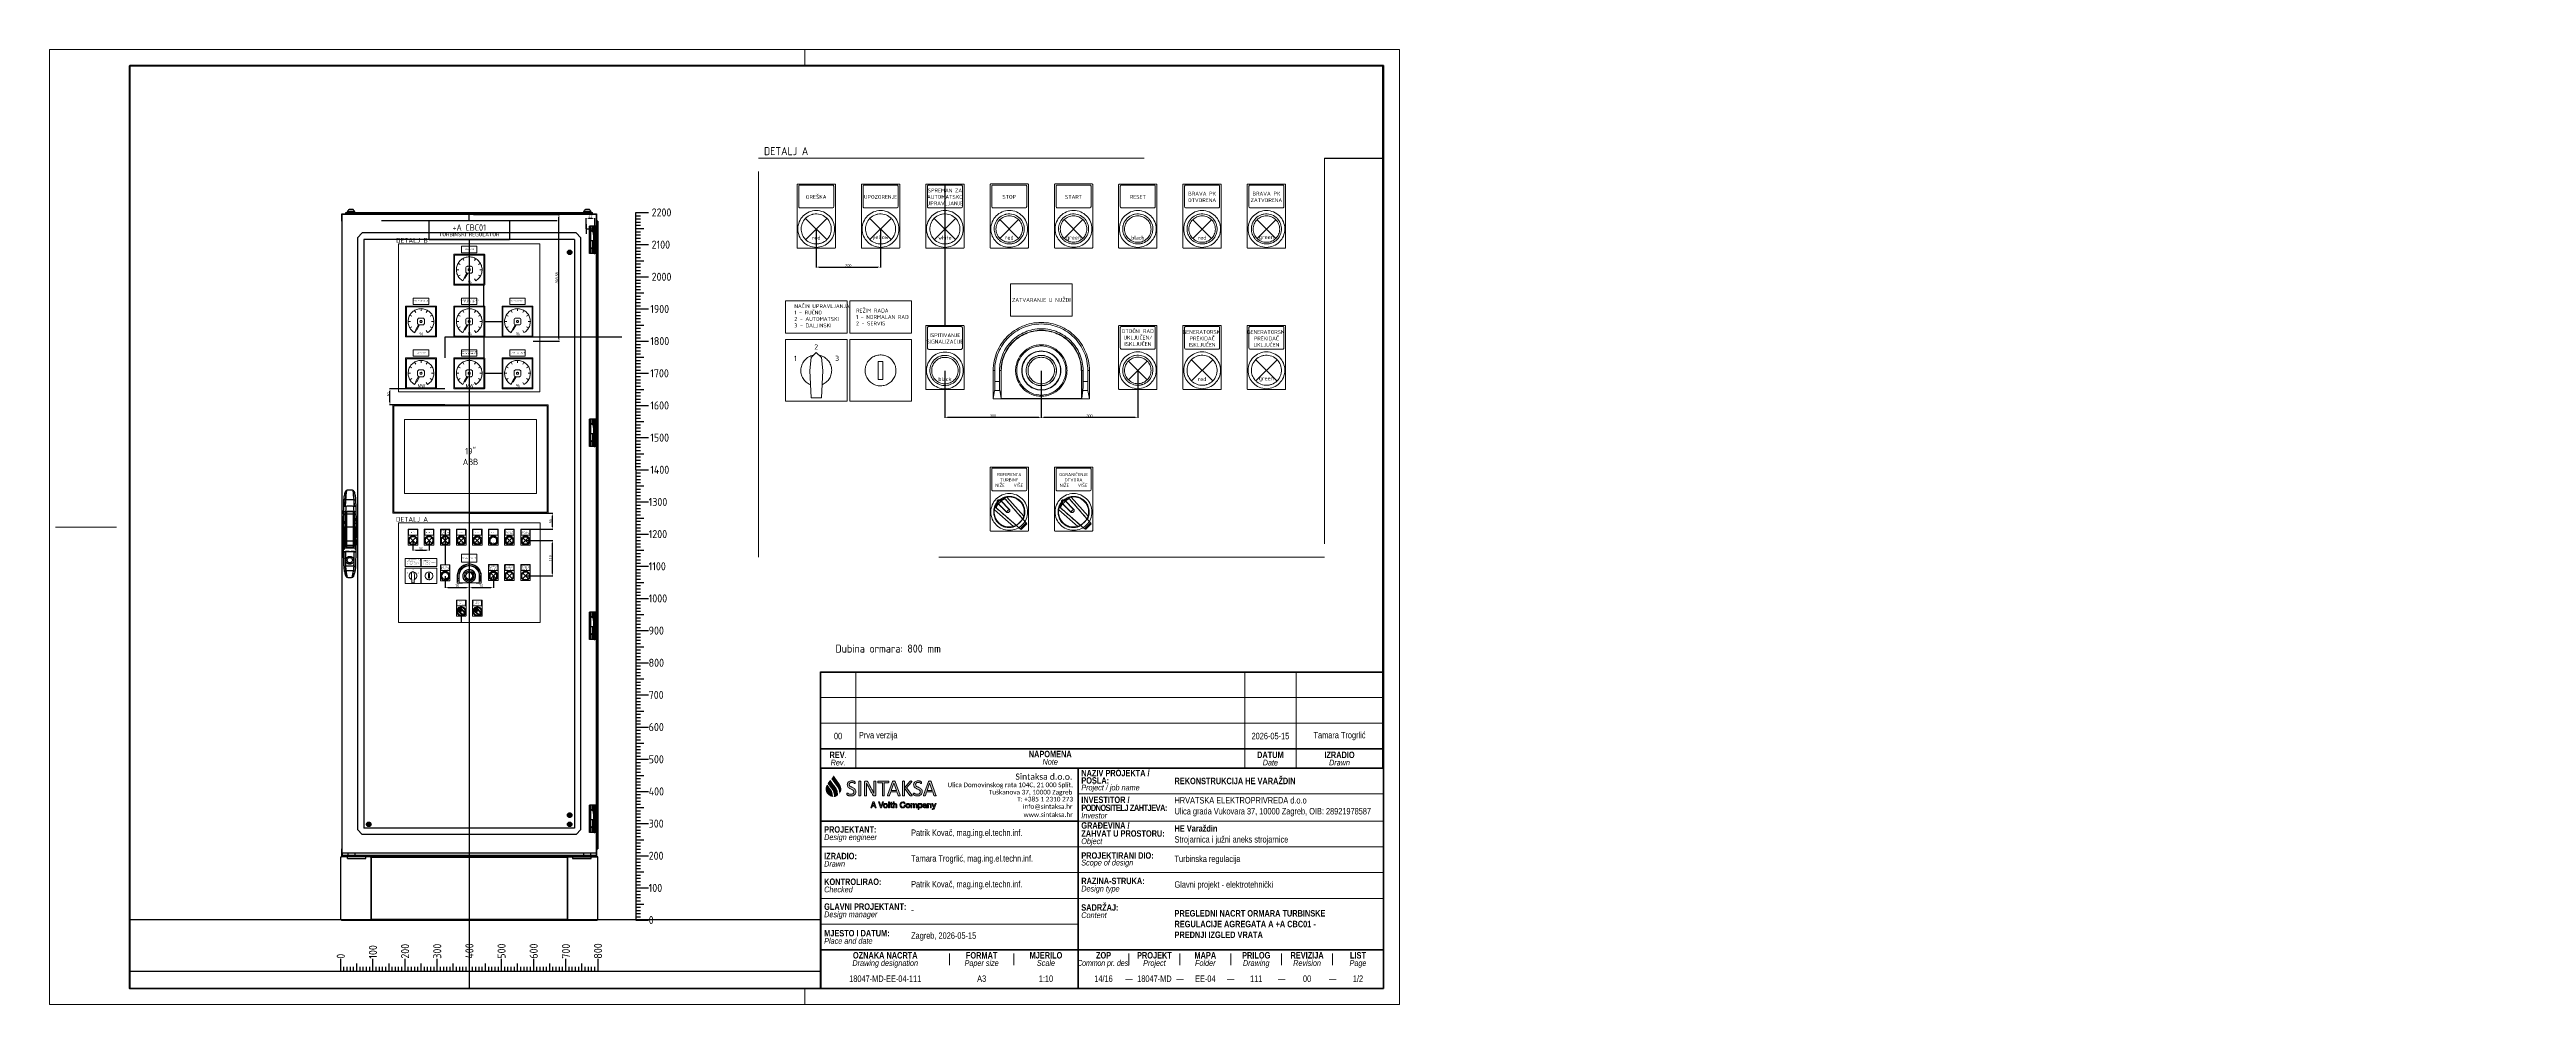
# Paper-space layout '+ACBC01' of a CAD drawing. Header units: millimetres. Extents: x 34 to 804, y -132 to 165.
# The model-space entities are those that its viewports show. They can reach past a viewport. Long polylines and large blocks are cut down to what shows.
import ezdxf
from ezdxf.enums import TextEntityAlignment as Align

# ---------------------------------------------------------------- set-up
doc = ezdxf.new("R2010")
doc.units = ezdxf.units.MM
doc.linetypes.add('ACAD_ISO03W100', pattern=[30, 12, -18])
doc.layers.add('! NO PLOT !', color=7, linetype='Continuous', true_color=0xff75dd, plot=False)
doc.layers.add('000-PI-Oprema', color=30, linetype='Continuous', lineweight=5)
doc.layers.add('SI-SASTAVNICA-Ispuna', color=222, linetype='Continuous', lineweight=9)
for name, color, linetype in [('000-PI-ORMAR', 2, 'Continuous'), ('000-PI_TEXT', 7, 'Continuous'), ('AUT_7', 7, 'Continuous'), ('AUT_TEXT', 7, 'Continuous'), ('KONSTSASTAVNICE', 7, 'Continuous'), ('Layer 1', 7, 'Continuous')]:
    doc.layers.add(name, color=color, linetype=linetype)
doc.layers.add('AM_VIEWS', color=1, linetype='Continuous', lineweight=15, plot=False)
doc.styles.add('MtXpl_Calibri', font='calibri.ttf')
doc.styles.add('OPIS', font='arial.ttf')
doc.styles.add('PI0', font='isocpeur.ttf', dxfattribs={"width": 0.9})
doc.styles.add('Sastavnica', font='ARIALN.TTF', dxfattribs={"height": 2})
doc.styles.get("Standard").update_dxf_attribs({"font": 'arial.ttf'})
doc.dimstyles.new('ISO-25-lb', dxfattribs={"dimtxt": 8, "dimasz": 8, "dimexe": 1.25, "dimexo": 0.625, "dimtad": 1, "dimtxsty": 'Standard', "dimcen": 5, "dimadec": 0, "dimazin": 0, "dimtfac": 1, "dimtmove": 0, "dimatfit": 3, "dimfxl": 1, "dimarcsym": 0})

# ---------------------------------------------------------------- blocks, each defined once
blk = doc.blocks.new('sastavnica_brodotehna_test_5_s_revizijama')
at = {"lineweight": 50}
blk.add_lwpolyline([(0, 287), (390, 287), (390, 68.5), (215, 68.5), (215, 0), (0, 0)], close=True, dxfattribs=at)
blk = doc.blocks.new('*U223')
at = {"lineweight": 5}
for p, q in [((-180, 292), (-180, 287)), ((-413.18, 143.5), (-396.75, 143.5)), ((-413.18, 143.5), (-394.18, 143.5)), ((-180, 0), (-180, -5))]:
    blk.add_line(p, q, dxfattribs=at)
blk.add_lwpolyline([(-415, -5), (5, -5), (5, 292), (-415, 292)], close=True, dxfattribs=at)
at = {"lineweight": 50}
blk.add_lwpolyline([(0, 0), (-390, 0), (-390, 287), (0, 287)], close=True, dxfattribs=at)
at = {"char_height": 2, "attachment_point": 5, "line_spacing_factor": 0.84, "style": 'OPIS'}
for s, insert, width in [('{\\fArial Narrow|b0|i0|c238|p34; }', (355.62, 20.25), 23.75), ('{\\fArial Narrow|b0|i0|c238|p34;A3}', (-125, 3), 20)]:
    blk.add_mtext(s, dxfattribs=dict(at, insert=insert, width=width))
blk = doc.blocks.new('SN_SI-RevT_prazna')
at = {"lineweight": 50}
for p, q in [((-175, 30), (-175, 0)), ((0, 0), (0, 30)), ((0, 6), (-175, 6)), ((0, 0), (-175, 0))]:
    blk.add_line(p, q, dxfattribs=at)
at = {"lineweight": 18}
for p, q in [((0, 30), (-175, 30)), ((-164, 0), (-164, 30)), ((-43, 0), (-43, 30)), ((-27, 0), (-27, 30)), ((0, 22), (-175, 22)), ((0, 14), (-175, 14))]:
    blk.add_line(p, q, dxfattribs=at)
at = {"char_height": 2, "attachment_point": 5, "line_spacing_factor": 0.75, "style": 'OPIS'}
for s, insert, width in [('{\\fArial Narrow|b1|i0|c238|p34;REV\\fArial Narrow|b0|i0|c238|p34;.\\P\\fArial Narrow|b0|i1|c238|p34;\\H0.9x;Rev.}', (-169.5, 3), 11), ('{\\fArial Narrow|b1|i0|c238|p34;NAPOMENA\\P\\fArial Narrow|b0|i1|c238|p34;\\H0.9x;Note}', (-103.5, 3.25), 121), ('{\\fArial Narrow|b1|i0|c238|p34;DATUM\\fArial Narrow|b0|i0|c238|p34;\\P\\fArial Narrow|b0|i1|c238|p34;\\H0.9x;Date}', (-35, 3), 16), ('{\\fArial Narrow|b1|i0|c238|p34;IZRADIO\\P\\fArial Narrow|b0|i1|c238|p34;\\H0.9x;Drawn}', (-13.5, 3), 27)]:
    blk.add_mtext(s, dxfattribs=dict(at, insert=insert, width=width))
blk = doc.blocks.new('SN_SI-Sast_HESenj_GP_E10')
at = {"true_color": 0x0063af}
h = blk.add_hatch(color=144, dxfattribs=at)
h.dxf.hatch_style = 1
edge = h.paths.add_edge_path()
edge.add_spline(control_points=[(-173.25, 61.26), (-172.93, 60.52), (-172.27, 59.86), (-171.43, 59.7)], knot_values=[3, 3, 3, 3, 4, 4, 4, 4], degree=3, periodic=0)
edge.add_spline(control_points=[(-171.43, 59.7), (-171.32, 60.89), (-171.96, 61.7), (-172.32, 62.16)], knot_values=[4, 4, 4, 4, 5, 5, 5, 5], degree=3, periodic=0)
edge.add_spline(control_points=[(-172.32, 62.16), (-172.32, 62.16), (-172.37, 62.21), (-172.37, 62.21)], knot_values=[0.00001, 0.00001, 0.00001, 0.00001, 1, 1, 1, 1], degree=3, periodic=0)
edge.add_spline(control_points=[(-172.37, 62.21), (-172.54, 62.42), (-172.79, 62.77), (-173.09, 63.19)], knot_values=[1, 1, 1, 1, 2, 2, 2, 2], degree=3, periodic=0)
edge.add_spline(control_points=[(-173.09, 63.19), (-173.32, 62.69), (-173.54, 61.91), (-173.25, 61.26)], knot_values=[2, 2, 2, 2, 3, 3, 3, 3], degree=3, periodic=0)
h = blk.add_hatch(color=144, dxfattribs=at)
h.dxf.hatch_style = 1
h.paths.add_polyline_path([(-170.84, 59.67, 0.11041), (-169.94, 59.96), (-169.9, 60.21, 0.13358), (-170.1, 61.67, 0.053392), (-170.47, 62.34, 0.017784), (-170.69, 62.64), (-170.79, 62.76, -0.011238), (-171.28, 63.42, 0.000613), (-172.14, 64.62, 0.06778), (-172.18, 64.57, 0.001183), (-172.75, 63.74, 0.047851), (-172.73, 63.7, 0.000843), (-172.38, 63.22, 0.00669), (-172, 62.71, -0.006258), (-171.52, 62.08, -0.045911), (-171.12, 61.38, -0.129032)])
h = blk.add_hatch(color=144, dxfattribs=at)
h.dxf.hatch_style = 1
h.paths.add_polyline_path([(-170.35, 65.24), (-171.03, 66.21, 0.000164), (-171.78, 65.14, 0.344446), (-171.78, 65.13, 0.000109), (-171.58, 64.86, 0.00627), (-170.51, 63.38, 0.008709), (-170.34, 63.15, -0.019573), (-169.99, 62.69, -0.058884), (-169.52, 61.82, -0.100777), (-169.29, 60.5, 0.080562), (-168.78, 61.3, 0.073707), (-168.67, 61.76, 0.055392), (-168.68, 62.23, 0.070345), (-168.92, 63.08, 0.03122), (-169.11, 63.45), (-169.16, 63.54, 0.001687)])
at = {"true_color": 0x777777}
h = blk.add_hatch(color=8, dxfattribs=at)
h.dxf.hatch_style = 1
h.paths.add_polyline_path([(-161.42, 59.99, 0.13418), (-161.4, 59.95, 0.136422), (-161.35, 59.91, 0.066087), (-161.17, 59.89, 0.017347), (-161.04, 59.89, 0.046916), (-160.91, 59.91, 0.091373), (-160.85, 59.93, 0.143419), (-160.83, 59.96, 0.127916), (-160.82, 60, 0.000025), (-160.82, 62.84, 0.005209), (-160.83, 63.66), (-160.83, 63.8, 0.010292), (-160.52, 63.18, 0.002347), (-159.44, 61.18, 0.006689), (-158.94, 60.25, 0.025476), (-158.87, 60.13, 0.05023), (-158.76, 60.01, 0.110058), (-158.61, 59.92, 0.061201), (-158.45, 59.9, 0.001293), (-158.23, 59.9, 0.062421), (-158.15, 59.91, 0.223171), (-157.99, 60.04, 0.093449), (-157.97, 60.15, 0.000419), (-157.97, 64.38, 0.203939), (-158, 64.44, 0.089742), (-158.07, 64.47, 0.038925), (-158.16, 64.48, 0.037271), (-158.4, 64.48, 0.047017), (-158.48, 64.47, 0.067602), (-158.54, 64.44, 0.25966), (-158.58, 64.37, 0.000016), (-158.58, 61.8, 0.00401), (-158.57, 60.73, 0.007594), (-159.16, 61.89, -0.000425), (-160.34, 64.1, 0.023769), (-160.43, 64.25, 0.036194), (-160.49, 64.33, 0.170505), (-160.71, 64.46, 0.045671), (-160.84, 64.48, 0.001278), (-161.18, 64.48, 0.162311), (-161.35, 64.42, 0.13571), (-161.4, 64.33, 0.079818), (-161.42, 64.23, 0.000419)])
edge = h.paths.add_edge_path()
edge.add_spline(control_points=[(-162.64, 62.19), (-162.64, 63.29), (-162.64, 64.39), (-162.64, 64.39), (-162.64, 64.4), (-162.64, 64.42), (-162.65, 64.44)], knot_values=[16, 16, 16, 16, 16.5, 16.5, 16.5, 17.5, 17.5, 17.5, 17.5], degree=3, periodic=0)
edge.add_spline(control_points=[(-162.65, 64.44), (-162.66, 64.45), (-162.68, 64.46), (-162.7, 64.47)], knot_values=[15, 15, 15, 15, 16, 16, 16, 16], degree=3, periodic=0)
edge.add_spline(control_points=[(-162.7, 64.47), (-162.73, 64.48), (-162.76, 64.48), (-162.8, 64.49)], knot_values=[14, 14, 14, 14, 15, 15, 15, 15], degree=3, periodic=0)
edge.add_spline(control_points=[(-162.8, 64.49), (-162.83, 64.5), (-162.88, 64.5), (-162.94, 64.5)], knot_values=[13, 13, 13, 13, 14, 14, 14, 14], degree=3, periodic=0)
edge.add_spline(control_points=[(-162.94, 64.5), (-163, 64.5), (-163.04, 64.5), (-163.08, 64.49)], knot_values=[12, 12, 12, 12, 13, 13, 13, 13], degree=3, periodic=0)
edge.add_spline(control_points=[(-163.08, 64.49), (-163.12, 64.48), (-163.15, 64.48), (-163.18, 64.47)], knot_values=[11, 11, 11, 11, 12, 12, 12, 12], degree=3, periodic=0)
edge.add_spline(control_points=[(-163.18, 64.47), (-163.2, 64.46), (-163.22, 64.45), (-163.23, 64.44)], knot_values=[10, 10, 10, 10, 11, 11, 11, 11], degree=3, periodic=0)
edge.add_spline(control_points=[(-163.23, 64.44), (-163.24, 64.42), (-163.24, 64.4), (-163.24, 64.39)], knot_values=[9, 9, 9, 9, 10, 10, 10, 10], degree=3, periodic=0)
edge.add_spline(control_points=[(-163.24, 64.39), (-163.24, 64.39), (-163.24, 60), (-163.24, 60), (-163.24, 59.98), (-163.24, 59.96), (-163.23, 59.95)], knot_values=[7, 7, 7, 7, 8, 8, 8, 9, 9, 9, 9], degree=3, periodic=0)
edge.add_spline(control_points=[(-163.23, 59.95), (-163.22, 59.94), (-163.21, 59.92), (-163.18, 59.92)], knot_values=[6, 6, 6, 6, 7, 7, 7, 7], degree=3, periodic=0)
edge.add_spline(control_points=[(-163.18, 59.92), (-163.16, 59.91), (-163.13, 59.9), (-163.09, 59.9)], knot_values=[5, 5, 5, 5, 6, 6, 6, 6], degree=3, periodic=0)
edge.add_spline(control_points=[(-163.09, 59.9), (-163.05, 59.89), (-163, 59.89), (-162.94, 59.89)], knot_values=[4, 4, 4, 4, 5, 5, 5, 5], degree=3, periodic=0)
edge.add_spline(control_points=[(-162.94, 59.89), (-162.88, 59.89), (-162.83, 59.89), (-162.8, 59.9)], knot_values=[3, 3, 3, 3, 4, 4, 4, 4], degree=3, periodic=0)
edge.add_spline(control_points=[(-162.8, 59.9), (-162.76, 59.9), (-162.73, 59.91), (-162.7, 59.92)], knot_values=[2, 2, 2, 2, 3, 3, 3, 3], degree=3, periodic=0)
edge.add_spline(control_points=[(-162.7, 59.92), (-162.68, 59.92), (-162.66, 59.94), (-162.65, 59.95)], knot_values=[1, 1, 1, 1, 2, 2, 2, 2], degree=3, periodic=0)
edge.add_spline(control_points=[(-162.65, 59.95), (-162.64, 59.96), (-162.64, 59.98), (-162.64, 60)], knot_values=[0, 0, 0, 0, 1, 1, 1, 1], degree=3, periodic=0)
edge.add_spline(control_points=[(-162.64, 60), (-162.64, 60), (-162.64, 61.1), (-162.64, 62.19)], knot_values=[17.5, 17.5, 17.5, 17.5, 18, 18, 18, 18], degree=3, periodic=0)
edge = h.paths.add_edge_path()
edge.add_spline(control_points=[(-164.79, 63.88), (-164.71, 63.83), (-164.64, 63.8), (-164.59, 63.76)], knot_values=[47, 47, 47, 47, 48, 48, 48, 48], degree=3, periodic=0)
edge.add_spline(control_points=[(-164.59, 63.76), (-164.53, 63.73), (-164.49, 63.72), (-164.47, 63.72)], knot_values=[46, 46, 46, 46, 47, 47, 47, 47], degree=3, periodic=0)
edge.add_spline(control_points=[(-164.47, 63.72), (-164.45, 63.72), (-164.44, 63.72), (-164.42, 63.73)], knot_values=[45, 45, 45, 45, 46, 46, 46, 46], degree=3, periodic=0)
edge.add_spline(control_points=[(-164.42, 63.73), (-164.41, 63.74), (-164.4, 63.76), (-164.39, 63.78)], knot_values=[44, 44, 44, 44, 45, 45, 45, 45], degree=3, periodic=0)
edge.add_spline(control_points=[(-164.39, 63.78), (-164.39, 63.8), (-164.38, 63.83), (-164.38, 63.86)], knot_values=[43, 43, 43, 43, 44, 44, 44, 44], degree=3, periodic=0)
edge.add_spline(control_points=[(-164.38, 63.86), (-164.37, 63.9), (-164.37, 63.93), (-164.37, 63.98)], knot_values=[42, 42, 42, 42, 43, 43, 43, 43], degree=3, periodic=0)
edge.add_spline(control_points=[(-164.37, 63.98), (-164.37, 64.02), (-164.37, 64.06), (-164.38, 64.09)], knot_values=[41, 41, 41, 41, 42, 42, 42, 42], degree=3, periodic=0)
edge.add_spline(control_points=[(-164.38, 64.09), (-164.38, 64.11), (-164.38, 64.14), (-164.39, 64.16)], knot_values=[40, 40, 40, 40, 41, 41, 41, 41], degree=3, periodic=0)
edge.add_spline(control_points=[(-164.39, 64.16), (-164.39, 64.18), (-164.4, 64.19), (-164.4, 64.21)], knot_values=[39, 39, 39, 39, 40, 40, 40, 40], degree=3, periodic=0)
edge.add_spline(control_points=[(-164.4, 64.21), (-164.41, 64.22), (-164.43, 64.24), (-164.45, 64.26)], knot_values=[38, 38, 38, 38, 39, 39, 39, 39], degree=3, periodic=0)
edge.add_spline(control_points=[(-164.45, 64.26), (-164.47, 64.28), (-164.52, 64.31), (-164.59, 64.35)], knot_values=[37, 37, 37, 37, 38, 38, 38, 38], degree=3, periodic=0)
edge.add_spline(control_points=[(-164.59, 64.35), (-164.66, 64.39), (-164.74, 64.42), (-164.83, 64.45)], knot_values=[36, 36, 36, 36, 37, 37, 37, 37], degree=3, periodic=0)
edge.add_spline(control_points=[(-164.83, 64.45), (-164.92, 64.48), (-165.02, 64.5), (-165.12, 64.52)], knot_values=[35, 35, 35, 35, 36, 36, 36, 36], degree=3, periodic=0)
edge.add_spline(control_points=[(-165.12, 64.52), (-165.22, 64.54), (-165.32, 64.54), (-165.42, 64.54)], knot_values=[34, 34, 34, 34, 35, 35, 35, 35], degree=3, periodic=0)
edge.add_spline(control_points=[(-165.42, 64.54), (-165.62, 64.54), (-165.81, 64.52), (-165.98, 64.47)], knot_values=[33, 33, 33, 33, 34, 34, 34, 34], degree=3, periodic=0)
edge.add_spline(control_points=[(-165.98, 64.47), (-166.15, 64.41), (-166.3, 64.34), (-166.42, 64.23)], knot_values=[32, 32, 32, 32, 33, 33, 33, 33], degree=3, periodic=0)
edge.add_spline(control_points=[(-166.42, 64.23), (-166.54, 64.13), (-166.64, 64.01), (-166.71, 63.86)], knot_values=[31, 31, 31, 31, 32, 32, 32, 32], degree=3, periodic=0)
edge.add_spline(control_points=[(-166.71, 63.86), (-166.78, 63.71), (-166.81, 63.54), (-166.81, 63.35)], knot_values=[30, 30, 30, 30, 31, 31, 31, 31], degree=3, periodic=0)
edge.add_spline(control_points=[(-166.81, 63.35), (-166.81, 63.16), (-166.78, 63), (-166.72, 62.87)], knot_values=[29, 29, 29, 29, 30, 30, 30, 30], degree=3, periodic=0)
edge.add_spline(control_points=[(-166.72, 62.87), (-166.66, 62.74), (-166.58, 62.62), (-166.49, 62.52)], knot_values=[28, 28, 28, 28, 29, 29, 29, 29], degree=3, periodic=0)
edge.add_spline(control_points=[(-166.49, 62.52), (-166.39, 62.42), (-166.28, 62.34), (-166.16, 62.26)], knot_values=[27, 27, 27, 27, 28, 28, 28, 28], degree=3, periodic=0)
edge.add_spline(control_points=[(-166.16, 62.26), (-166.04, 62.19), (-165.91, 62.12), (-165.78, 62.06)], knot_values=[26, 26, 26, 26, 27, 27, 27, 27], degree=3, periodic=0)
edge.add_spline(control_points=[(-165.78, 62.06), (-165.65, 62), (-165.53, 61.94), (-165.4, 61.89)], knot_values=[25, 25, 25, 25, 26, 26, 26, 26], degree=3, periodic=0)
edge.add_spline(control_points=[(-165.4, 61.89), (-165.28, 61.83), (-165.17, 61.77), (-165.07, 61.7)], knot_values=[24, 24, 24, 24, 25, 25, 25, 25], degree=3, periodic=0)
edge.add_spline(control_points=[(-165.07, 61.7), (-164.97, 61.63), (-164.9, 61.55), (-164.84, 61.45)], knot_values=[23, 23, 23, 23, 24, 24, 24, 24], degree=3, periodic=0)
edge.add_spline(control_points=[(-164.84, 61.45), (-164.78, 61.36), (-164.75, 61.25), (-164.75, 61.12)], knot_values=[22, 22, 22, 22, 23, 23, 23, 23], degree=3, periodic=0)
edge.add_spline(control_points=[(-164.75, 61.12), (-164.75, 61), (-164.77, 60.9), (-164.81, 60.8)], knot_values=[21, 21, 21, 21, 22, 22, 22, 22], degree=3, periodic=0)
edge.add_spline(control_points=[(-164.81, 60.8), (-164.86, 60.71), (-164.92, 60.63), (-165, 60.56)], knot_values=[20, 20, 20, 20, 21, 21, 21, 21], degree=3, periodic=0)
edge.add_spline(control_points=[(-165, 60.56), (-165.07, 60.5), (-165.17, 60.45), (-165.28, 60.41)], knot_values=[19, 19, 19, 19, 20, 20, 20, 20], degree=3, periodic=0)
edge.add_spline(control_points=[(-165.28, 60.41), (-165.39, 60.38), (-165.51, 60.36), (-165.64, 60.36)], knot_values=[18, 18, 18, 18, 19, 19, 19, 19], degree=3, periodic=0)
edge.add_spline(control_points=[(-165.64, 60.36), (-165.81, 60.36), (-165.97, 60.38), (-166.1, 60.42)], knot_values=[17, 17, 17, 17, 18, 18, 18, 18], degree=3, periodic=0)
edge.add_spline(control_points=[(-166.1, 60.42), (-166.23, 60.46), (-166.35, 60.51), (-166.44, 60.55)], knot_values=[16, 16, 16, 16, 17, 17, 17, 17], degree=3, periodic=0)
edge.add_spline(control_points=[(-166.44, 60.55), (-166.54, 60.6), (-166.61, 60.64), (-166.67, 60.68)], knot_values=[15, 15, 15, 15, 16, 16, 16, 16], degree=3, periodic=0)
edge.add_spline(control_points=[(-166.67, 60.68), (-166.73, 60.72), (-166.78, 60.75), (-166.81, 60.75)], knot_values=[14, 14, 14, 14, 15, 15, 15, 15], degree=3, periodic=0)
edge.add_spline(control_points=[(-166.81, 60.75), (-166.83, 60.75), (-166.85, 60.74), (-166.86, 60.73)], knot_values=[13, 13, 13, 13, 14, 14, 14, 14], degree=3, periodic=0)
edge.add_spline(control_points=[(-166.86, 60.73), (-166.88, 60.72), (-166.89, 60.71), (-166.9, 60.69)], knot_values=[12, 12, 12, 12, 13, 13, 13, 13], degree=3, periodic=0)
edge.add_spline(control_points=[(-166.9, 60.69), (-166.91, 60.67), (-166.91, 60.64), (-166.92, 60.61)], knot_values=[11, 11, 11, 11, 12, 12, 12, 12], degree=3, periodic=0)
edge.add_spline(control_points=[(-166.92, 60.61), (-166.92, 60.57), (-166.93, 60.53), (-166.93, 60.48)], knot_values=[10, 10, 10, 10, 11, 11, 11, 11], degree=3, periodic=0)
edge.add_spline(control_points=[(-166.93, 60.48), (-166.93, 60.4), (-166.92, 60.34), (-166.91, 60.3)], knot_values=[9, 9, 9, 9, 10, 10, 10, 10], degree=3, periodic=0)
edge.add_spline(control_points=[(-166.91, 60.3), (-166.89, 60.26), (-166.87, 60.22), (-166.85, 60.19)], knot_values=[8, 8, 8, 8, 9, 9, 9, 9], degree=3, periodic=0)
edge.add_spline(control_points=[(-166.85, 60.19), (-166.82, 60.17), (-166.77, 60.13), (-166.7, 60.09)], knot_values=[7, 7, 7, 7, 8, 8, 8, 8], degree=3, periodic=0)
edge.add_spline(control_points=[(-166.7, 60.09), (-166.63, 60.05), (-166.55, 60.01), (-166.44, 59.97)], knot_values=[6, 6, 6, 6, 7, 7, 7, 7], degree=3, periodic=0)
edge.add_spline(control_points=[(-166.44, 59.97), (-166.34, 59.94), (-166.22, 59.91), (-166.09, 59.88)], knot_values=[5, 5, 5, 5, 6, 6, 6, 6], degree=3, periodic=0)
edge.add_spline(control_points=[(-166.09, 59.88), (-165.96, 59.85), (-165.82, 59.84), (-165.67, 59.84)], knot_values=[4, 4, 4, 4, 5, 5, 5, 5], degree=3, periodic=0)
edge.add_spline(control_points=[(-165.67, 59.84), (-165.45, 59.84), (-165.25, 59.87), (-165.06, 59.93)], knot_values=[3, 3, 3, 3, 4, 4, 4, 4], degree=3, periodic=0)
edge.add_spline(control_points=[(-165.06, 59.93), (-164.87, 59.99), (-164.7, 60.08), (-164.56, 60.19)], knot_values=[2, 2, 2, 2, 3, 3, 3, 3], degree=3, periodic=0)
edge.add_spline(control_points=[(-164.56, 60.19), (-164.42, 60.31), (-164.31, 60.45), (-164.23, 60.62)], knot_values=[1, 1, 1, 1, 2, 2, 2, 2], degree=3, periodic=0)
edge.add_spline(control_points=[(-164.23, 60.62), (-164.15, 60.78), (-164.11, 60.98), (-164.11, 61.19)], knot_values=[0, 0, 0, 0, 1, 1, 1, 1], degree=3, periodic=0)
edge.add_spline(control_points=[(-164.11, 61.19), (-164.11, 61.37), (-164.14, 61.53), (-164.2, 61.66)], knot_values=[61, 61, 61, 61, 62, 62, 62, 62], degree=3, periodic=0)
edge.add_spline(control_points=[(-164.2, 61.66), (-164.26, 61.79), (-164.34, 61.91), (-164.44, 62.01)], knot_values=[60, 60, 60, 60, 61, 61, 61, 61], degree=3, periodic=0)
edge.add_spline(control_points=[(-164.44, 62.01), (-164.54, 62.1), (-164.65, 62.19), (-164.77, 62.26)], knot_values=[59, 59, 59, 59, 60, 60, 60, 60], degree=3, periodic=0)
edge.add_spline(control_points=[(-164.77, 62.26), (-164.9, 62.33), (-165.03, 62.4), (-165.16, 62.46)], knot_values=[58, 58, 58, 58, 59, 59, 59, 59], degree=3, periodic=0)
edge.add_spline(control_points=[(-165.16, 62.46), (-165.29, 62.52), (-165.41, 62.58), (-165.54, 62.64)], knot_values=[57, 57, 57, 57, 58, 58, 58, 58], degree=3, periodic=0)
edge.add_spline(control_points=[(-165.54, 62.64), (-165.66, 62.7), (-165.77, 62.76), (-165.87, 62.83)], knot_values=[56, 56, 56, 56, 57, 57, 57, 57], degree=3, periodic=0)
edge.add_spline(control_points=[(-165.87, 62.83), (-165.97, 62.9), (-166.05, 62.98), (-166.11, 63.08)], knot_values=[55, 55, 55, 55, 56, 56, 56, 56], degree=3, periodic=0)
edge.add_spline(control_points=[(-166.11, 63.08), (-166.16, 63.17), (-166.19, 63.28), (-166.19, 63.4)], knot_values=[54, 54, 54, 54, 55, 55, 55, 55], degree=3, periodic=0)
edge.add_spline(control_points=[(-166.19, 63.4), (-166.19, 63.49), (-166.18, 63.57), (-166.15, 63.65)], knot_values=[53, 53, 53, 53, 54, 54, 54, 54], degree=3, periodic=0)
edge.add_spline(control_points=[(-166.15, 63.65), (-166.12, 63.73), (-166.07, 63.8), (-166.01, 63.85)], knot_values=[52, 52, 52, 52, 53, 53, 53, 53], degree=3, periodic=0)
edge.add_spline(control_points=[(-166.01, 63.85), (-165.95, 63.91), (-165.87, 63.95), (-165.78, 63.99)], knot_values=[51, 51, 51, 51, 52, 52, 52, 52], degree=3, periodic=0)
edge.add_spline(control_points=[(-165.78, 63.99), (-165.68, 64.02), (-165.57, 64.04), (-165.45, 64.04)], knot_values=[50, 50, 50, 50, 51, 51, 51, 51], degree=3, periodic=0)
edge.add_spline(control_points=[(-165.45, 64.04), (-165.31, 64.04), (-165.19, 64.02), (-165.08, 63.99)], knot_values=[49, 49, 49, 49, 50, 50, 50, 50], degree=3, periodic=0)
edge.add_spline(control_points=[(-165.08, 63.99), (-164.97, 63.95), (-164.87, 63.92), (-164.79, 63.88)], knot_values=[48, 48, 48, 48, 49, 49, 49, 49], degree=3, periodic=0)
edge = h.paths.add_edge_path()
edge.add_spline(control_points=[(-147.59, 63.26), (-147.21, 63.71), (-146.83, 64.17), (-146.83, 64.17), (-146.79, 64.22), (-146.76, 64.26), (-146.74, 64.29)], knot_values=[37, 37, 37, 37, 37.5, 37.5, 37.5, 38.5, 38.5, 38.5, 38.5], degree=3, periodic=0)
edge.add_spline(control_points=[(-146.74, 64.29), (-146.73, 64.33), (-146.72, 64.35), (-146.72, 64.39)], knot_values=[36, 36, 36, 36, 37, 37, 37, 37], degree=3, periodic=0)
edge.add_spline(control_points=[(-146.72, 64.39), (-146.72, 64.4), (-146.72, 64.42), (-146.73, 64.43)], knot_values=[35, 35, 35, 35, 36, 36, 36, 36], degree=3, periodic=0)
edge.add_spline(control_points=[(-146.73, 64.43), (-146.74, 64.45), (-146.76, 64.46), (-146.78, 64.47)], knot_values=[34, 34, 34, 34, 35, 35, 35, 35], degree=3, periodic=0)
edge.add_spline(control_points=[(-146.78, 64.47), (-146.8, 64.48), (-146.83, 64.48), (-146.87, 64.49)], knot_values=[33, 33, 33, 33, 34, 34, 34, 34], degree=3, periodic=0)
edge.add_spline(control_points=[(-146.87, 64.49), (-146.91, 64.5), (-146.96, 64.5), (-147.02, 64.5)], knot_values=[32, 32, 32, 32, 33, 33, 33, 33], degree=3, periodic=0)
edge.add_spline(control_points=[(-147.02, 64.5), (-147.08, 64.5), (-147.13, 64.5), (-147.17, 64.49)], knot_values=[31, 31, 31, 31, 32, 32, 32, 32], degree=3, periodic=0)
edge.add_spline(control_points=[(-147.17, 64.49), (-147.21, 64.49), (-147.24, 64.48), (-147.27, 64.47)], knot_values=[30, 30, 30, 30, 31, 31, 31, 31], degree=3, periodic=0)
edge.add_spline(control_points=[(-147.27, 64.47), (-147.29, 64.46), (-147.32, 64.45), (-147.33, 64.44)], knot_values=[29, 29, 29, 29, 30, 30, 30, 30], degree=3, periodic=0)
edge.add_spline(control_points=[(-147.33, 64.44), (-147.35, 64.42), (-147.37, 64.41), (-147.38, 64.39)], knot_values=[28, 28, 28, 28, 29, 29, 29, 29], degree=3, periodic=0)
edge.add_spline(control_points=[(-147.38, 64.39), (-147.38, 64.39), (-149, 62.36), (-149, 62.36), (-149, 62.36), (-149, 62.86), (-149, 63.37)], knot_values=[26.5, 26.5, 26.5, 26.5, 27.5, 27.5, 27.5, 28, 28, 28, 28], degree=3, periodic=0)
edge.add_spline(control_points=[(-149, 63.37), (-149, 63.88), (-149, 64.39), (-149, 64.39), (-149, 64.4), (-149.01, 64.42), (-149.02, 64.44)], knot_values=[25, 25, 25, 25, 25.5, 25.5, 25.5, 26.5, 26.5, 26.5, 26.5], degree=3, periodic=0)
edge.add_spline(control_points=[(-149.02, 64.44), (-149.03, 64.45), (-149.04, 64.46), (-149.07, 64.47)], knot_values=[24, 24, 24, 24, 25, 25, 25, 25], degree=3, periodic=0)
edge.add_spline(control_points=[(-149.07, 64.47), (-149.09, 64.48), (-149.12, 64.48), (-149.16, 64.49)], knot_values=[23, 23, 23, 23, 24, 24, 24, 24], degree=3, periodic=0)
edge.add_spline(control_points=[(-149.16, 64.49), (-149.2, 64.5), (-149.25, 64.5), (-149.31, 64.5)], knot_values=[22, 22, 22, 22, 23, 23, 23, 23], degree=3, periodic=0)
edge.add_spline(control_points=[(-149.31, 64.5), (-149.36, 64.5), (-149.41, 64.5), (-149.45, 64.49)], knot_values=[21, 21, 21, 21, 22, 22, 22, 22], degree=3, periodic=0)
edge.add_spline(control_points=[(-149.45, 64.49), (-149.49, 64.48), (-149.52, 64.48), (-149.55, 64.47)], knot_values=[20, 20, 20, 20, 21, 21, 21, 21], degree=3, periodic=0)
edge.add_spline(control_points=[(-149.55, 64.47), (-149.57, 64.46), (-149.59, 64.45), (-149.6, 64.44)], knot_values=[19, 19, 19, 19, 20, 20, 20, 20], degree=3, periodic=0)
edge.add_spline(control_points=[(-149.6, 64.44), (-149.6, 64.42), (-149.61, 64.4), (-149.61, 64.39)], knot_values=[18, 18, 18, 18, 19, 19, 19, 19], degree=3, periodic=0)
edge.add_spline(control_points=[(-149.61, 64.39), (-149.61, 64.39), (-149.61, 60), (-149.61, 60), (-149.61, 59.98), (-149.6, 59.97), (-149.6, 59.95)], knot_values=[16, 16, 16, 16, 17, 17, 17, 18, 18, 18, 18], degree=3, periodic=0)
edge.add_spline(control_points=[(-149.6, 59.95), (-149.59, 59.94), (-149.57, 59.92), (-149.55, 59.92)], knot_values=[15, 15, 15, 15, 16, 16, 16, 16], degree=3, periodic=0)
edge.add_spline(control_points=[(-149.55, 59.92), (-149.52, 59.91), (-149.49, 59.9), (-149.45, 59.9)], knot_values=[14, 14, 14, 14, 15, 15, 15, 15], degree=3, periodic=0)
edge.add_spline(control_points=[(-149.45, 59.9), (-149.41, 59.89), (-149.36, 59.89), (-149.31, 59.89)], knot_values=[13, 13, 13, 13, 14, 14, 14, 14], degree=3, periodic=0)
edge.add_spline(control_points=[(-149.31, 59.89), (-149.25, 59.89), (-149.2, 59.89), (-149.16, 59.9)], knot_values=[12, 12, 12, 12, 13, 13, 13, 13], degree=3, periodic=0)
edge.add_spline(control_points=[(-149.16, 59.9), (-149.12, 59.9), (-149.09, 59.91), (-149.07, 59.92)], knot_values=[11, 11, 11, 11, 12, 12, 12, 12], degree=3, periodic=0)
edge.add_spline(control_points=[(-149.07, 59.92), (-149.04, 59.92), (-149.03, 59.94), (-149.02, 59.95)], knot_values=[10, 10, 10, 10, 11, 11, 11, 11], degree=3, periodic=0)
edge.add_spline(control_points=[(-149.02, 59.95), (-149.01, 59.97), (-149, 59.98), (-149, 60)], knot_values=[9, 9, 9, 9, 10, 10, 10, 10], degree=3, periodic=0)
edge.add_spline(control_points=[(-149, 60), (-149, 60), (-149, 62.28), (-149, 62.28), (-149, 62.28), (-148.58, 61.71), (-148.16, 61.14)], knot_values=[7.5, 7.5, 7.5, 7.5, 8.5, 8.5, 8.5, 9, 9, 9, 9], degree=3, periodic=0)
edge.add_spline(control_points=[(-148.16, 61.14), (-147.74, 60.57), (-147.32, 60), (-147.32, 60), (-147.3, 59.98), (-147.28, 59.95), (-147.26, 59.94)], knot_values=[6, 6, 6, 6, 6.5, 6.5, 6.5, 7.5, 7.5, 7.5, 7.5], degree=3, periodic=0)
edge.add_spline(control_points=[(-147.26, 59.94), (-147.23, 59.92), (-147.19, 59.9), (-147.14, 59.9)], knot_values=[5, 5, 5, 5, 6, 6, 6, 6], degree=3, periodic=0)
edge.add_spline(control_points=[(-147.14, 59.9), (-147.09, 59.89), (-147.02, 59.89), (-146.94, 59.89)], knot_values=[4, 4, 4, 4, 5, 5, 5, 5], degree=3, periodic=0)
edge.add_spline(control_points=[(-146.94, 59.89), (-146.88, 59.89), (-146.82, 59.89), (-146.78, 59.9)], knot_values=[3, 3, 3, 3, 4, 4, 4, 4], degree=3, periodic=0)
edge.add_spline(control_points=[(-146.78, 59.9), (-146.74, 59.9), (-146.71, 59.91), (-146.69, 59.92)], knot_values=[2, 2, 2, 2, 3, 3, 3, 3], degree=3, periodic=0)
edge.add_spline(control_points=[(-146.69, 59.92), (-146.66, 59.93), (-146.65, 59.94), (-146.64, 59.96)], knot_values=[1, 1, 1, 1, 2, 2, 2, 2], degree=3, periodic=0)
edge.add_spline(control_points=[(-146.64, 59.96), (-146.63, 59.97), (-146.63, 59.99), (-146.63, 60.01)], knot_values=[0, 0, 0, 0, 1, 1, 1, 1], degree=3, periodic=0)
edge.add_spline(control_points=[(-146.63, 60.01), (-146.63, 60.02), (-146.63, 60.04), (-146.64, 60.06)], knot_values=[41, 41, 41, 41, 42, 42, 42, 42], degree=3, periodic=0)
edge.add_spline(control_points=[(-146.64, 60.06), (-146.65, 60.08), (-146.67, 60.13), (-146.71, 60.19)], knot_values=[40, 40, 40, 40, 41, 41, 41, 41], degree=3, periodic=0)
edge.add_spline(control_points=[(-146.71, 60.19), (-146.71, 60.19), (-148.35, 62.36), (-148.35, 62.36), (-148.35, 62.36), (-147.97, 62.81), (-147.59, 63.26)], knot_values=[38.5, 38.5, 38.5, 38.5, 39.5, 39.5, 39.5, 40, 40, 40, 40], degree=3, periodic=0)
edge = h.paths.add_edge_path()
edge.add_spline(control_points=[(-145.32, 64.47), (-145.49, 64.41), (-145.64, 64.34), (-145.76, 64.23)], knot_values=[32, 32, 32, 32, 33, 33, 33, 33], degree=3, periodic=0)
edge.add_spline(control_points=[(-145.76, 64.23), (-145.89, 64.13), (-145.99, 64.01), (-146.05, 63.86)], knot_values=[31, 31, 31, 31, 32, 32, 32, 32], degree=3, periodic=0)
edge.add_spline(control_points=[(-146.05, 63.86), (-146.12, 63.71), (-146.16, 63.54), (-146.16, 63.35)], knot_values=[30, 30, 30, 30, 31, 31, 31, 31], degree=3, periodic=0)
edge.add_spline(control_points=[(-146.16, 63.35), (-146.16, 63.16), (-146.13, 63), (-146.07, 62.87)], knot_values=[29, 29, 29, 29, 30, 30, 30, 30], degree=3, periodic=0)
edge.add_spline(control_points=[(-146.07, 62.87), (-146.01, 62.74), (-145.93, 62.62), (-145.83, 62.52)], knot_values=[28, 28, 28, 28, 29, 29, 29, 29], degree=3, periodic=0)
edge.add_spline(control_points=[(-145.83, 62.52), (-145.74, 62.42), (-145.63, 62.34), (-145.5, 62.26)], knot_values=[27, 27, 27, 27, 28, 28, 28, 28], degree=3, periodic=0)
edge.add_spline(control_points=[(-145.5, 62.26), (-145.38, 62.19), (-145.26, 62.12), (-145.13, 62.06)], knot_values=[26, 26, 26, 26, 27, 27, 27, 27], degree=3, periodic=0)
edge.add_spline(control_points=[(-145.13, 62.06), (-145, 62), (-144.87, 61.94), (-144.75, 61.89)], knot_values=[25, 25, 25, 25, 26, 26, 26, 26], degree=3, periodic=0)
edge.add_spline(control_points=[(-144.75, 61.89), (-144.62, 61.83), (-144.51, 61.77), (-144.42, 61.7)], knot_values=[24, 24, 24, 24, 25, 25, 25, 25], degree=3, periodic=0)
edge.add_spline(control_points=[(-144.42, 61.7), (-144.32, 61.63), (-144.24, 61.55), (-144.18, 61.45)], knot_values=[23, 23, 23, 23, 24, 24, 24, 24], degree=3, periodic=0)
edge.add_spline(control_points=[(-144.18, 61.45), (-144.13, 61.36), (-144.1, 61.25), (-144.1, 61.12)], knot_values=[22, 22, 22, 22, 23, 23, 23, 23], degree=3, periodic=0)
edge.add_spline(control_points=[(-144.1, 61.12), (-144.1, 61), (-144.12, 60.9), (-144.16, 60.8)], knot_values=[21, 21, 21, 21, 22, 22, 22, 22], degree=3, periodic=0)
edge.add_spline(control_points=[(-144.16, 60.8), (-144.2, 60.71), (-144.26, 60.63), (-144.34, 60.56)], knot_values=[20, 20, 20, 20, 21, 21, 21, 21], degree=3, periodic=0)
edge.add_spline(control_points=[(-144.34, 60.56), (-144.42, 60.5), (-144.51, 60.45), (-144.62, 60.41)], knot_values=[19, 19, 19, 19, 20, 20, 20, 20], degree=3, periodic=0)
edge.add_spline(control_points=[(-144.62, 60.41), (-144.73, 60.38), (-144.85, 60.36), (-144.99, 60.36)], knot_values=[18, 18, 18, 18, 19, 19, 19, 19], degree=3, periodic=0)
edge.add_spline(control_points=[(-144.99, 60.36), (-145.16, 60.36), (-145.31, 60.38), (-145.45, 60.42)], knot_values=[17, 17, 17, 17, 18, 18, 18, 18], degree=3, periodic=0)
edge.add_spline(control_points=[(-145.45, 60.42), (-145.58, 60.46), (-145.69, 60.51), (-145.79, 60.55)], knot_values=[16, 16, 16, 16, 17, 17, 17, 17], degree=3, periodic=0)
edge.add_spline(control_points=[(-145.79, 60.55), (-145.88, 60.6), (-145.96, 60.64), (-146.02, 60.68)], knot_values=[15, 15, 15, 15, 16, 16, 16, 16], degree=3, periodic=0)
edge.add_spline(control_points=[(-146.02, 60.68), (-146.08, 60.72), (-146.13, 60.75), (-146.16, 60.75)], knot_values=[14, 14, 14, 14, 15, 15, 15, 15], degree=3, periodic=0)
edge.add_spline(control_points=[(-146.16, 60.75), (-146.18, 60.75), (-146.19, 60.74), (-146.21, 60.73)], knot_values=[13, 13, 13, 13, 14, 14, 14, 14], degree=3, periodic=0)
edge.add_spline(control_points=[(-146.21, 60.73), (-146.22, 60.72), (-146.23, 60.71), (-146.24, 60.69)], knot_values=[12, 12, 12, 12, 13, 13, 13, 13], degree=3, periodic=0)
edge.add_spline(control_points=[(-146.24, 60.69), (-146.25, 60.67), (-146.26, 60.64), (-146.26, 60.61)], knot_values=[11, 11, 11, 11, 12, 12, 12, 12], degree=3, periodic=0)
edge.add_spline(control_points=[(-146.26, 60.61), (-146.27, 60.57), (-146.27, 60.53), (-146.27, 60.48)], knot_values=[10, 10, 10, 10, 11, 11, 11, 11], degree=3, periodic=0)
edge.add_spline(control_points=[(-146.27, 60.48), (-146.27, 60.4), (-146.27, 60.34), (-146.25, 60.3)], knot_values=[9, 9, 9, 9, 10, 10, 10, 10], degree=3, periodic=0)
edge.add_spline(control_points=[(-146.25, 60.3), (-146.24, 60.26), (-146.22, 60.22), (-146.19, 60.19)], knot_values=[8, 8, 8, 8, 9, 9, 9, 9], degree=3, periodic=0)
edge.add_spline(control_points=[(-146.19, 60.19), (-146.16, 60.17), (-146.12, 60.13), (-146.05, 60.09)], knot_values=[7, 7, 7, 7, 8, 8, 8, 8], degree=3, periodic=0)
edge.add_spline(control_points=[(-146.05, 60.09), (-145.98, 60.05), (-145.89, 60.01), (-145.79, 59.97)], knot_values=[6, 6, 6, 6, 7, 7, 7, 7], degree=3, periodic=0)
edge.add_spline(control_points=[(-145.79, 59.97), (-145.69, 59.94), (-145.57, 59.91), (-145.44, 59.88)], knot_values=[5, 5, 5, 5, 6, 6, 6, 6], degree=3, periodic=0)
edge.add_spline(control_points=[(-145.44, 59.88), (-145.31, 59.85), (-145.17, 59.84), (-145.01, 59.84)], knot_values=[4, 4, 4, 4, 5, 5, 5, 5], degree=3, periodic=0)
edge.add_spline(control_points=[(-145.01, 59.84), (-144.79, 59.84), (-144.59, 59.87), (-144.4, 59.93)], knot_values=[3, 3, 3, 3, 4, 4, 4, 4], degree=3, periodic=0)
edge.add_spline(control_points=[(-144.4, 59.93), (-144.21, 59.99), (-144.05, 60.08), (-143.91, 60.19)], knot_values=[2, 2, 2, 2, 3, 3, 3, 3], degree=3, periodic=0)
edge.add_spline(control_points=[(-143.91, 60.19), (-143.77, 60.31), (-143.66, 60.45), (-143.58, 60.62)], knot_values=[1, 1, 1, 1, 2, 2, 2, 2], degree=3, periodic=0)
edge.add_spline(control_points=[(-143.58, 60.62), (-143.5, 60.78), (-143.46, 60.98), (-143.46, 61.19)], knot_values=[0, 0, 0, 0, 1, 1, 1, 1], degree=3, periodic=0)
edge.add_spline(control_points=[(-143.46, 61.19), (-143.46, 61.37), (-143.49, 61.53), (-143.55, 61.66)], knot_values=[61, 61, 61, 61, 62, 62, 62, 62], degree=3, periodic=0)
edge.add_spline(control_points=[(-143.55, 61.66), (-143.61, 61.79), (-143.69, 61.91), (-143.79, 62.01)], knot_values=[60, 60, 60, 60, 61, 61, 61, 61], degree=3, periodic=0)
edge.add_spline(control_points=[(-143.79, 62.01), (-143.88, 62.1), (-144, 62.19), (-144.12, 62.26)], knot_values=[59, 59, 59, 59, 60, 60, 60, 60], degree=3, periodic=0)
edge.add_spline(control_points=[(-144.12, 62.26), (-144.25, 62.33), (-144.37, 62.4), (-144.5, 62.46)], knot_values=[58, 58, 58, 58, 59, 59, 59, 59], degree=3, periodic=0)
edge.add_spline(control_points=[(-144.5, 62.46), (-144.63, 62.52), (-144.76, 62.58), (-144.88, 62.64)], knot_values=[57, 57, 57, 57, 58, 58, 58, 58], degree=3, periodic=0)
edge.add_spline(control_points=[(-144.88, 62.64), (-145.01, 62.7), (-145.12, 62.76), (-145.22, 62.83)], knot_values=[56, 56, 56, 56, 57, 57, 57, 57], degree=3, periodic=0)
edge.add_spline(control_points=[(-145.22, 62.83), (-145.32, 62.9), (-145.39, 62.98), (-145.45, 63.08)], knot_values=[55, 55, 55, 55, 56, 56, 56, 56], degree=3, periodic=0)
edge.add_spline(control_points=[(-145.45, 63.08), (-145.51, 63.17), (-145.54, 63.28), (-145.54, 63.4)], knot_values=[54, 54, 54, 54, 55, 55, 55, 55], degree=3, periodic=0)
edge.add_spline(control_points=[(-145.54, 63.4), (-145.54, 63.49), (-145.53, 63.57), (-145.49, 63.65)], knot_values=[53, 53, 53, 53, 54, 54, 54, 54], degree=3, periodic=0)
edge.add_spline(control_points=[(-145.49, 63.65), (-145.46, 63.73), (-145.42, 63.8), (-145.36, 63.85)], knot_values=[52, 52, 52, 52, 53, 53, 53, 53], degree=3, periodic=0)
edge.add_spline(control_points=[(-145.36, 63.85), (-145.3, 63.91), (-145.22, 63.95), (-145.12, 63.99)], knot_values=[51, 51, 51, 51, 52, 52, 52, 52], degree=3, periodic=0)
edge.add_spline(control_points=[(-145.12, 63.99), (-145.03, 64.02), (-144.92, 64.04), (-144.79, 64.04)], knot_values=[50, 50, 50, 50, 51, 51, 51, 51], degree=3, periodic=0)
edge.add_spline(control_points=[(-144.79, 64.04), (-144.65, 64.04), (-144.53, 64.02), (-144.42, 63.99)], knot_values=[49, 49, 49, 49, 50, 50, 50, 50], degree=3, periodic=0)
edge.add_spline(control_points=[(-144.42, 63.99), (-144.31, 63.95), (-144.22, 63.92), (-144.14, 63.88)], knot_values=[48, 48, 48, 48, 49, 49, 49, 49], degree=3, periodic=0)
edge.add_spline(control_points=[(-144.14, 63.88), (-144.06, 63.83), (-143.99, 63.8), (-143.94, 63.76)], knot_values=[47, 47, 47, 47, 48, 48, 48, 48], degree=3, periodic=0)
edge.add_spline(control_points=[(-143.94, 63.76), (-143.88, 63.73), (-143.84, 63.72), (-143.81, 63.72)], knot_values=[46, 46, 46, 46, 47, 47, 47, 47], degree=3, periodic=0)
edge.add_spline(control_points=[(-143.81, 63.72), (-143.8, 63.72), (-143.78, 63.72), (-143.77, 63.73)], knot_values=[45, 45, 45, 45, 46, 46, 46, 46], degree=3, periodic=0)
edge.add_spline(control_points=[(-143.77, 63.73), (-143.76, 63.74), (-143.75, 63.76), (-143.74, 63.78)], knot_values=[44, 44, 44, 44, 45, 45, 45, 45], degree=3, periodic=0)
edge.add_spline(control_points=[(-143.74, 63.78), (-143.73, 63.8), (-143.73, 63.83), (-143.72, 63.86)], knot_values=[43, 43, 43, 43, 44, 44, 44, 44], degree=3, periodic=0)
edge.add_spline(control_points=[(-143.72, 63.86), (-143.72, 63.9), (-143.72, 63.93), (-143.72, 63.98)], knot_values=[42, 42, 42, 42, 43, 43, 43, 43], degree=3, periodic=0)
edge.add_spline(control_points=[(-143.72, 63.98), (-143.72, 64.02), (-143.72, 64.06), (-143.72, 64.09)], knot_values=[41, 41, 41, 41, 42, 42, 42, 42], degree=3, periodic=0)
edge.add_spline(control_points=[(-143.72, 64.09), (-143.72, 64.11), (-143.73, 64.14), (-143.73, 64.16)], knot_values=[40, 40, 40, 40, 41, 41, 41, 41], degree=3, periodic=0)
edge.add_spline(control_points=[(-143.73, 64.16), (-143.74, 64.18), (-143.74, 64.19), (-143.75, 64.21)], knot_values=[39, 39, 39, 39, 40, 40, 40, 40], degree=3, periodic=0)
edge.add_spline(control_points=[(-143.75, 64.21), (-143.76, 64.22), (-143.77, 64.24), (-143.79, 64.26)], knot_values=[38, 38, 38, 38, 39, 39, 39, 39], degree=3, periodic=0)
edge.add_spline(control_points=[(-143.79, 64.26), (-143.82, 64.28), (-143.86, 64.31), (-143.93, 64.35)], knot_values=[37, 37, 37, 37, 38, 38, 38, 38], degree=3, periodic=0)
edge.add_spline(control_points=[(-143.93, 64.35), (-144, 64.39), (-144.09, 64.42), (-144.18, 64.45)], knot_values=[36, 36, 36, 36, 37, 37, 37, 37], degree=3, periodic=0)
edge.add_spline(control_points=[(-144.18, 64.45), (-144.27, 64.48), (-144.36, 64.5), (-144.47, 64.52)], knot_values=[35, 35, 35, 35, 36, 36, 36, 36], degree=3, periodic=0)
edge.add_spline(control_points=[(-144.47, 64.52), (-144.57, 64.54), (-144.67, 64.54), (-144.77, 64.54)], knot_values=[34, 34, 34, 34, 35, 35, 35, 35], degree=3, periodic=0)
edge.add_spline(control_points=[(-144.77, 64.54), (-144.97, 64.54), (-145.15, 64.52), (-145.32, 64.47)], knot_values=[33, 33, 33, 33, 34, 34, 34, 34], degree=3, periodic=0)
edge = h.paths.add_edge_path()
edge.add_spline(control_points=[(-142.51, 60.01), (-142.51, 60.01), (-142.13, 61.11), (-142.13, 61.11), (-142.13, 61.11), (-141.66, 61.11), (-141.18, 61.11)], knot_values=[9.5, 9.5, 9.5, 9.5, 10.5, 10.5, 10.5, 11, 11, 11, 11], degree=3, periodic=0)
edge.add_spline(control_points=[(-141.18, 61.11), (-140.71, 61.11), (-140.23, 61.11), (-140.23, 61.11), (-140.23, 61.11), (-140.13, 60.83), (-140.04, 60.55)], knot_values=[8.5, 8.5, 8.5, 8.5, 9, 9, 9, 9.5, 9.5, 9.5, 9.5], degree=3, periodic=0)
edge.add_spline(control_points=[(-140.04, 60.55), (-139.94, 60.27), (-139.84, 60), (-139.84, 60), (-139.83, 59.97), (-139.82, 59.96), (-139.81, 59.94)], knot_values=[7, 7, 7, 7, 7.5, 7.5, 7.5, 8.5, 8.5, 8.5, 8.5], degree=3, periodic=0)
edge.add_spline(control_points=[(-139.81, 59.94), (-139.8, 59.93), (-139.78, 59.92), (-139.76, 59.91)], knot_values=[6, 6, 6, 6, 7, 7, 7, 7], degree=3, periodic=0)
edge.add_spline(control_points=[(-139.76, 59.91), (-139.74, 59.9), (-139.71, 59.9), (-139.66, 59.89)], knot_values=[5, 5, 5, 5, 6, 6, 6, 6], degree=3, periodic=0)
edge.add_spline(control_points=[(-139.66, 59.89), (-139.62, 59.89), (-139.56, 59.89), (-139.49, 59.89)], knot_values=[4, 4, 4, 4, 5, 5, 5, 5], degree=3, periodic=0)
edge.add_spline(control_points=[(-139.49, 59.89), (-139.41, 59.89), (-139.35, 59.89), (-139.31, 59.89)], knot_values=[3, 3, 3, 3, 4, 4, 4, 4], degree=3, periodic=0)
edge.add_spline(control_points=[(-139.31, 59.89), (-139.27, 59.9), (-139.24, 59.91), (-139.22, 59.93)], knot_values=[2, 2, 2, 2, 3, 3, 3, 3], degree=3, periodic=0)
edge.add_spline(control_points=[(-139.22, 59.93), (-139.2, 59.94), (-139.19, 59.97), (-139.19, 60)], knot_values=[1, 1, 1, 1, 2, 2, 2, 2], degree=3, periodic=0)
edge.add_spline(control_points=[(-139.19, 60), (-139.19, 60.03), (-139.2, 60.07), (-139.22, 60.12)], knot_values=[0, 0, 0, 0, 1, 1, 1, 1], degree=3, periodic=0)
edge.add_spline(control_points=[(-139.22, 60.12), (-139.22, 60.12), (-139.6, 61.18), (-139.99, 62.25)], knot_values=[28.5, 28.5, 28.5, 28.5, 29, 29, 29, 29], degree=3, periodic=0)
edge.add_spline(control_points=[(-139.99, 62.25), (-140.37, 63.31), (-140.76, 64.37), (-140.76, 64.37), (-140.76, 64.39), (-140.78, 64.42), (-140.79, 64.43)], knot_values=[27, 27, 27, 27, 27.5, 27.5, 27.5, 28.5, 28.5, 28.5, 28.5], degree=3, periodic=0)
edge.add_spline(control_points=[(-140.79, 64.43), (-140.81, 64.45), (-140.83, 64.47), (-140.86, 64.47)], knot_values=[26, 26, 26, 26, 27, 27, 27, 27], degree=3, periodic=0)
edge.add_spline(control_points=[(-140.86, 64.47), (-140.89, 64.48), (-140.93, 64.49), (-140.98, 64.49)], knot_values=[25, 25, 25, 25, 26, 26, 26, 26], degree=3, periodic=0)
edge.add_spline(control_points=[(-140.98, 64.49), (-141.03, 64.5), (-141.1, 64.5), (-141.17, 64.5)], knot_values=[24, 24, 24, 24, 25, 25, 25, 25], degree=3, periodic=0)
edge.add_spline(control_points=[(-141.17, 64.5), (-141.24, 64.5), (-141.3, 64.5), (-141.35, 64.49)], knot_values=[23, 23, 23, 23, 24, 24, 24, 24], degree=3, periodic=0)
edge.add_spline(control_points=[(-141.35, 64.49), (-141.39, 64.49), (-141.43, 64.48), (-141.46, 64.47)], knot_values=[22, 22, 22, 22, 23, 23, 23, 23], degree=3, periodic=0)
edge.add_spline(control_points=[(-141.46, 64.47), (-141.49, 64.47), (-141.51, 64.45), (-141.53, 64.44)], knot_values=[21, 21, 21, 21, 22, 22, 22, 22], degree=3, periodic=0)
edge.add_spline(control_points=[(-141.53, 64.44), (-141.54, 64.42), (-141.55, 64.4), (-141.56, 64.37)], knot_values=[20, 20, 20, 20, 21, 21, 21, 21], degree=3, periodic=0)
edge.add_spline(control_points=[(-141.56, 64.37), (-141.56, 64.37), (-143.1, 60.13), (-143.1, 60.13), (-143.12, 60.07), (-143.13, 60.03), (-143.13, 60)], knot_values=[18, 18, 18, 18, 19, 19, 19, 20, 20, 20, 20], degree=3, periodic=0)
edge.add_spline(control_points=[(-143.13, 60), (-143.13, 59.97), (-143.12, 59.95), (-143.1, 59.93)], knot_values=[17, 17, 17, 17, 18, 18, 18, 18], degree=3, periodic=0)
edge.add_spline(control_points=[(-143.1, 59.93), (-143.08, 59.91), (-143.05, 59.9), (-143.01, 59.9)], knot_values=[16, 16, 16, 16, 17, 17, 17, 17], degree=3, periodic=0)
edge.add_spline(control_points=[(-143.01, 59.9), (-142.97, 59.89), (-142.91, 59.89), (-142.84, 59.89)], knot_values=[15, 15, 15, 15, 16, 16, 16, 16], degree=3, periodic=0)
edge.add_spline(control_points=[(-142.84, 59.89), (-142.78, 59.89), (-142.72, 59.89), (-142.68, 59.89)], knot_values=[14, 14, 14, 14, 15, 15, 15, 15], degree=3, periodic=0)
edge.add_spline(control_points=[(-142.68, 59.89), (-142.64, 59.9), (-142.61, 59.91), (-142.59, 59.92)], knot_values=[13, 13, 13, 13, 14, 14, 14, 14], degree=3, periodic=0)
edge.add_spline(control_points=[(-142.59, 59.92), (-142.56, 59.93), (-142.55, 59.94), (-142.53, 59.96)], knot_values=[12, 12, 12, 12, 13, 13, 13, 13], degree=3, periodic=0)
edge.add_spline(control_points=[(-142.53, 59.96), (-142.52, 59.97), (-142.51, 59.99), (-142.51, 60.01)], knot_values=[11, 11, 11, 11, 12, 12, 12, 12], degree=3, periodic=0)
h.paths.add_polyline_path([(-141.98, 61.59), (-141.19, 63.88), (-140.39, 61.59)], flags=16)
edge = h.paths.add_edge_path()
edge.add_spline(control_points=[(-153.83, 59.89), (-153.79, 59.9), (-153.76, 59.91), (-153.74, 59.92)], knot_values=[13, 13, 13, 13, 14, 14, 14, 14], degree=3, periodic=0)
edge.add_spline(control_points=[(-153.74, 59.92), (-153.71, 59.93), (-153.7, 59.94), (-153.68, 59.96)], knot_values=[12, 12, 12, 12, 13, 13, 13, 13], degree=3, periodic=0)
edge.add_spline(control_points=[(-153.68, 59.96), (-153.67, 59.97), (-153.66, 59.99), (-153.66, 60.01)], knot_values=[11, 11, 11, 11, 12, 12, 12, 12], degree=3, periodic=0)
edge.add_spline(control_points=[(-153.66, 60.01), (-153.66, 60.01), (-153.28, 61.11), (-153.28, 61.11), (-153.28, 61.11), (-152.81, 61.11), (-152.33, 61.11)], knot_values=[9.5, 9.5, 9.5, 9.5, 10.5, 10.5, 10.5, 11, 11, 11, 11], degree=3, periodic=0)
edge.add_spline(control_points=[(-152.33, 61.11), (-151.86, 61.11), (-151.38, 61.11), (-151.38, 61.11), (-151.38, 61.11), (-151.28, 60.83), (-151.19, 60.55)], knot_values=[8.5, 8.5, 8.5, 8.5, 9, 9, 9, 9.5, 9.5, 9.5, 9.5], degree=3, periodic=0)
edge.add_spline(control_points=[(-151.19, 60.55), (-151.09, 60.27), (-150.99, 60), (-150.99, 60), (-150.98, 59.97), (-150.97, 59.96), (-150.96, 59.94)], knot_values=[7, 7, 7, 7, 7.5, 7.5, 7.5, 8.5, 8.5, 8.5, 8.5], degree=3, periodic=0)
edge.add_spline(control_points=[(-150.96, 59.94), (-150.95, 59.93), (-150.93, 59.92), (-150.91, 59.91)], knot_values=[6, 6, 6, 6, 7, 7, 7, 7], degree=3, periodic=0)
edge.add_spline(control_points=[(-150.91, 59.91), (-150.89, 59.9), (-150.86, 59.9), (-150.81, 59.89)], knot_values=[5, 5, 5, 5, 6, 6, 6, 6], degree=3, periodic=0)
edge.add_spline(control_points=[(-150.81, 59.89), (-150.77, 59.89), (-150.71, 59.89), (-150.64, 59.89)], knot_values=[4, 4, 4, 4, 5, 5, 5, 5], degree=3, periodic=0)
edge.add_spline(control_points=[(-150.64, 59.89), (-150.56, 59.89), (-150.51, 59.89), (-150.46, 59.89)], knot_values=[3, 3, 3, 3, 4, 4, 4, 4], degree=3, periodic=0)
edge.add_spline(control_points=[(-150.46, 59.89), (-150.42, 59.9), (-150.39, 59.91), (-150.37, 59.93)], knot_values=[2, 2, 2, 2, 3, 3, 3, 3], degree=3, periodic=0)
edge.add_spline(control_points=[(-150.37, 59.93), (-150.35, 59.94), (-150.34, 59.97), (-150.34, 60)], knot_values=[1, 1, 1, 1, 2, 2, 2, 2], degree=3, periodic=0)
edge.add_spline(control_points=[(-150.34, 60), (-150.34, 60.03), (-150.35, 60.07), (-150.37, 60.12)], knot_values=[0, 0, 0, 0, 1, 1, 1, 1], degree=3, periodic=0)
edge.add_spline(control_points=[(-150.37, 60.12), (-150.37, 60.12), (-150.76, 61.18), (-151.14, 62.25)], knot_values=[28.5, 28.5, 28.5, 28.5, 29, 29, 29, 29], degree=3, periodic=0)
edge.add_spline(control_points=[(-151.14, 62.25), (-151.52, 63.31), (-151.91, 64.37), (-151.91, 64.37), (-151.91, 64.39), (-151.93, 64.42), (-151.94, 64.43)], knot_values=[27, 27, 27, 27, 27.5, 27.5, 27.5, 28.5, 28.5, 28.5, 28.5], degree=3, periodic=0)
edge.add_spline(control_points=[(-151.94, 64.43), (-151.96, 64.45), (-151.98, 64.47), (-152.01, 64.47)], knot_values=[26, 26, 26, 26, 27, 27, 27, 27], degree=3, periodic=0)
edge.add_spline(control_points=[(-152.01, 64.47), (-152.05, 64.48), (-152.08, 64.49), (-152.13, 64.49)], knot_values=[25, 25, 25, 25, 26, 26, 26, 26], degree=3, periodic=0)
edge.add_spline(control_points=[(-152.13, 64.49), (-152.18, 64.5), (-152.25, 64.5), (-152.32, 64.5)], knot_values=[24, 24, 24, 24, 25, 25, 25, 25], degree=3, periodic=0)
edge.add_spline(control_points=[(-152.32, 64.5), (-152.39, 64.5), (-152.45, 64.5), (-152.5, 64.49)], knot_values=[23, 23, 23, 23, 24, 24, 24, 24], degree=3, periodic=0)
edge.add_spline(control_points=[(-152.5, 64.49), (-152.54, 64.49), (-152.58, 64.48), (-152.61, 64.47)], knot_values=[22, 22, 22, 22, 23, 23, 23, 23], degree=3, periodic=0)
edge.add_spline(control_points=[(-152.61, 64.47), (-152.64, 64.47), (-152.66, 64.45), (-152.68, 64.44)], knot_values=[21, 21, 21, 21, 22, 22, 22, 22], degree=3, periodic=0)
edge.add_spline(control_points=[(-152.68, 64.44), (-152.69, 64.42), (-152.7, 64.4), (-152.71, 64.37)], knot_values=[20, 20, 20, 20, 21, 21, 21, 21], degree=3, periodic=0)
edge.add_spline(control_points=[(-152.71, 64.37), (-152.71, 64.37), (-154.25, 60.13), (-154.25, 60.13), (-154.26, 60.07), (-154.28, 60.03), (-154.28, 60)], knot_values=[18, 18, 18, 18, 19, 19, 19, 20, 20, 20, 20], degree=3, periodic=0)
edge.add_spline(control_points=[(-154.28, 60), (-154.28, 59.97), (-154.27, 59.95), (-154.25, 59.93)], knot_values=[17, 17, 17, 17, 18, 18, 18, 18], degree=3, periodic=0)
edge.add_spline(control_points=[(-154.25, 59.93), (-154.23, 59.91), (-154.2, 59.9), (-154.16, 59.9)], knot_values=[16, 16, 16, 16, 17, 17, 17, 17], degree=3, periodic=0)
edge.add_spline(control_points=[(-154.16, 59.9), (-154.12, 59.89), (-154.06, 59.89), (-153.99, 59.89)], knot_values=[15, 15, 15, 15, 16, 16, 16, 16], degree=3, periodic=0)
edge.add_spline(control_points=[(-153.99, 59.89), (-153.93, 59.89), (-153.87, 59.89), (-153.83, 59.89)], knot_values=[14, 14, 14, 14, 15, 15, 15, 15], degree=3, periodic=0)
h.paths.add_polyline_path([(-153.13, 61.59), (-152.34, 63.88), (-151.54, 61.59)], flags=16)
edge = h.paths.add_edge_path()
edge.add_spline(control_points=[(-155.9, 61.98), (-155.9, 60.99), (-155.9, 60), (-155.9, 60), (-155.9, 59.98), (-155.9, 59.96), (-155.89, 59.95)], knot_values=[13, 13, 13, 13, 13.5, 13.5, 13.5, 14.5, 14.5, 14.5, 14.5], degree=3, periodic=0)
edge.add_spline(control_points=[(-155.89, 59.95), (-155.88, 59.94), (-155.86, 59.92), (-155.84, 59.92)], knot_values=[12, 12, 12, 12, 13, 13, 13, 13], degree=3, periodic=0)
edge.add_spline(control_points=[(-155.84, 59.92), (-155.82, 59.91), (-155.78, 59.9), (-155.74, 59.9)], knot_values=[11, 11, 11, 11, 12, 12, 12, 12], degree=3, periodic=0)
edge.add_spline(control_points=[(-155.74, 59.9), (-155.7, 59.89), (-155.66, 59.89), (-155.6, 59.89)], knot_values=[10, 10, 10, 10, 11, 11, 11, 11], degree=3, periodic=0)
edge.add_spline(control_points=[(-155.6, 59.89), (-155.54, 59.89), (-155.49, 59.89), (-155.45, 59.9)], knot_values=[9, 9, 9, 9, 10, 10, 10, 10], degree=3, periodic=0)
edge.add_spline(control_points=[(-155.45, 59.9), (-155.41, 59.9), (-155.38, 59.91), (-155.36, 59.92)], knot_values=[8, 8, 8, 8, 9, 9, 9, 9], degree=3, periodic=0)
edge.add_spline(control_points=[(-155.36, 59.92), (-155.34, 59.92), (-155.32, 59.94), (-155.31, 59.95)], knot_values=[7, 7, 7, 7, 8, 8, 8, 8], degree=3, periodic=0)
edge.add_spline(control_points=[(-155.31, 59.95), (-155.3, 59.96), (-155.29, 59.98), (-155.29, 60)], knot_values=[6, 6, 6, 6, 7, 7, 7, 7], degree=3, periodic=0)
edge.add_spline(control_points=[(-155.29, 60), (-155.29, 60), (-155.29, 63.96), (-155.29, 63.96), (-155.29, 63.96), (-154.97, 63.96), (-154.65, 63.96)], knot_values=[4.5, 4.5, 4.5, 4.5, 5.5, 5.5, 5.5, 6, 6, 6, 6], degree=3, periodic=0)
edge.add_spline(control_points=[(-154.65, 63.96), (-154.33, 63.96), (-154.01, 63.96), (-154.01, 63.96), (-153.99, 63.96), (-153.97, 63.97), (-153.96, 63.98)], knot_values=[3, 3, 3, 3, 3.5, 3.5, 3.5, 4.5, 4.5, 4.5, 4.5], degree=3, periodic=0)
edge.add_spline(control_points=[(-153.96, 63.98), (-153.94, 63.99), (-153.93, 64), (-153.92, 64.02)], knot_values=[2, 2, 2, 2, 3, 3, 3, 3], degree=3, periodic=0)
edge.add_spline(control_points=[(-153.92, 64.02), (-153.91, 64.04), (-153.9, 64.07), (-153.9, 64.1)], knot_values=[1, 1, 1, 1, 2, 2, 2, 2], degree=3, periodic=0)
edge.add_spline(control_points=[(-153.9, 64.1), (-153.89, 64.13), (-153.89, 64.17), (-153.89, 64.22)], knot_values=[0, 0, 0, 0, 1, 1, 1, 1], degree=3, periodic=0)
edge.add_spline(control_points=[(-153.89, 64.22), (-153.89, 64.26), (-153.89, 64.3), (-153.9, 64.34)], knot_values=[28, 28, 28, 28, 29, 29, 29, 29], degree=3, periodic=0)
edge.add_spline(control_points=[(-153.9, 64.34), (-153.9, 64.37), (-153.91, 64.4), (-153.92, 64.42)], knot_values=[27, 27, 27, 27, 28, 28, 28, 28], degree=3, periodic=0)
edge.add_spline(control_points=[(-153.92, 64.42), (-153.93, 64.44), (-153.94, 64.45), (-153.96, 64.46)], knot_values=[26, 26, 26, 26, 27, 27, 27, 27], degree=3, periodic=0)
edge.add_spline(control_points=[(-153.96, 64.46), (-153.97, 64.47), (-153.99, 64.48), (-154.01, 64.48)], knot_values=[25, 25, 25, 25, 26, 26, 26, 26], degree=3, periodic=0)
edge.add_spline(control_points=[(-154.01, 64.48), (-154.01, 64.48), (-157.19, 64.48), (-157.19, 64.48), (-157.21, 64.48), (-157.22, 64.47), (-157.24, 64.46)], knot_values=[23, 23, 23, 23, 24, 24, 24, 25, 25, 25, 25], degree=3, periodic=0)
edge.add_spline(control_points=[(-157.24, 64.46), (-157.25, 64.45), (-157.27, 64.44), (-157.28, 64.42)], knot_values=[22, 22, 22, 22, 23, 23, 23, 23], degree=3, periodic=0)
edge.add_spline(control_points=[(-157.28, 64.42), (-157.29, 64.4), (-157.29, 64.37), (-157.3, 64.34)], knot_values=[21, 21, 21, 21, 22, 22, 22, 22], degree=3, periodic=0)
edge.add_spline(control_points=[(-157.3, 64.34), (-157.31, 64.3), (-157.31, 64.26), (-157.31, 64.22)], knot_values=[20, 20, 20, 20, 21, 21, 21, 21], degree=3, periodic=0)
edge.add_spline(control_points=[(-157.31, 64.22), (-157.31, 64.17), (-157.31, 64.13), (-157.3, 64.1)], knot_values=[19, 19, 19, 19, 20, 20, 20, 20], degree=3, periodic=0)
edge.add_spline(control_points=[(-157.3, 64.1), (-157.29, 64.07), (-157.29, 64.04), (-157.28, 64.02)], knot_values=[18, 18, 18, 18, 19, 19, 19, 19], degree=3, periodic=0)
edge.add_spline(control_points=[(-157.28, 64.02), (-157.27, 64), (-157.25, 63.99), (-157.24, 63.98)], knot_values=[17, 17, 17, 17, 18, 18, 18, 18], degree=3, periodic=0)
edge.add_spline(control_points=[(-157.24, 63.98), (-157.22, 63.97), (-157.21, 63.96), (-157.19, 63.96)], knot_values=[16, 16, 16, 16, 17, 17, 17, 17], degree=3, periodic=0)
edge.add_spline(control_points=[(-157.19, 63.96), (-157.19, 63.96), (-155.9, 63.96), (-155.9, 63.96), (-155.9, 63.96), (-155.9, 62.97), (-155.9, 61.98)], knot_values=[14.5, 14.5, 14.5, 14.5, 15.5, 15.5, 15.5, 16, 16, 16, 16], degree=3, periodic=0)
h = blk.add_hatch(color=8, dxfattribs=at)
h.dxf.hatch_style = 1
edge = h.paths.add_edge_path()
edge.add_spline(control_points=[(-143.48, 56.81), (-143.48, 57.19), (-143.68, 57.51), (-144.1, 57.51)], knot_values=[4, 4, 4, 4, 5, 5, 5, 5], degree=3, periodic=0)
edge.add_spline(control_points=[(-144.1, 57.51), (-144.27, 57.51), (-144.42, 57.44), (-144.51, 57.29)], knot_values=[3, 3, 3, 3, 4, 4, 4, 4], degree=3, periodic=0)
edge.add_spline(control_points=[(-144.51, 57.29), (-144.51, 57.29), (-144.51, 57.29), (-144.51, 57.29), (-144.51, 57.29), (-144.51, 57.29), (-144.51, 57.29)], knot_values=[1.99999, 1.99999, 1.99999, 1.99999, 2.99999, 2.99999, 2.99999, 3, 3, 3, 3], degree=3, periodic=0)
edge.add_spline(control_points=[(-144.51, 57.29), (-144.51, 57.29), (-144.51, 57.47), (-144.51, 57.47), (-144.51, 57.47), (-144.51, 57.47), (-144.51, 57.47)], knot_values=[0.99999, 0.99999, 0.99999, 0.99999, 1.99998, 1.99998, 1.99998, 1.99999, 1.99999, 1.99999, 1.99999], degree=3, periodic=0)
edge.add_spline(control_points=[(-144.51, 57.47), (-144.51, 57.47), (-144.79, 57.47), (-144.79, 57.47)], knot_values=[0.00001, 0.00001, 0.00001, 0.00001, 0.99999, 0.99999, 0.99999, 0.99999], degree=3, periodic=0)
edge.add_spline(control_points=[(-144.79, 57.47), (-144.79, 57.47), (-144.79, 55.67), (-144.79, 55.67), (-144.79, 55.67), (-144.5, 55.67), (-144.5, 55.67), (-144.5, 55.67), (-144.5, 56.33), (-144.5, 56.33), (-144.5, 56.33), (-144.49, 56.33), (-144.49, 56.33)], knot_values=[7.00004, 7.00004, 7.00004, 7.00004, 8.00004, 8.00004, 8.00004, 9.00004, 9.00004, 9.00004, 10.00004, 10.00004, 10.00004, 11, 11, 11, 11], degree=3, periodic=0)
edge.add_spline(control_points=[(-144.49, 56.33), (-144.4, 56.18), (-144.22, 56.12), (-144.05, 56.12)], knot_values=[6, 6, 6, 6, 7, 7, 7, 7], degree=3, periodic=0)
edge.add_spline(control_points=[(-144.05, 56.12), (-143.66, 56.12), (-143.48, 56.45), (-143.48, 56.81)], knot_values=[5, 5, 5, 5, 6, 6, 6, 6], degree=3, periodic=0)
edge = h.paths.add_edge_path(flags=16)
edge.add_spline(control_points=[(-144.51, 56.81), (-144.51, 57.09), (-144.38, 57.28), (-144.14, 57.28)], knot_values=[0, 0, 0, 0, 1, 1, 1, 1], degree=3, periodic=0)
edge.add_spline(control_points=[(-144.14, 57.28), (-143.9, 57.28), (-143.77, 57.05), (-143.77, 56.81)], knot_values=[3, 3, 3, 3, 4, 4, 4, 4], degree=3, periodic=0)
edge.add_spline(control_points=[(-143.77, 56.81), (-143.77, 56.58), (-143.87, 56.35), (-144.14, 56.35)], knot_values=[2, 2, 2, 2, 3, 3, 3, 3], degree=3, periodic=0)
edge.add_spline(control_points=[(-144.14, 56.35), (-144.37, 56.35), (-144.51, 56.55), (-144.51, 56.81)], knot_values=[1, 1, 1, 1, 2, 2, 2, 2], degree=3, periodic=0)
edge = h.paths.add_edge_path()
edge.add_spline(control_points=[(-142.13, 57.13), (-142.13, 57.4), (-142.4, 57.51), (-142.66, 57.51)], knot_values=[13, 13, 13, 13, 14, 14, 14, 14], degree=3, periodic=0)
edge.add_spline(control_points=[(-142.66, 57.51), (-142.95, 57.51), (-143.24, 57.41), (-143.26, 57.07)], knot_values=[12, 12, 12, 12, 13, 13, 13, 13], degree=3, periodic=0)
edge.add_spline(control_points=[(-143.26, 57.07), (-143.26, 57.07), (-142.97, 57.07), (-142.97, 57.07)], knot_values=[11.00001, 11.00001, 11.00001, 11.00001, 12, 12, 12, 12], degree=3, periodic=0)
edge.add_spline(control_points=[(-142.97, 57.07), (-142.95, 57.21), (-142.84, 57.28), (-142.68, 57.28)], knot_values=[10, 10, 10, 10, 11, 11, 11, 11], degree=3, periodic=0)
edge.add_spline(control_points=[(-142.68, 57.28), (-142.56, 57.28), (-142.4, 57.25), (-142.4, 57.1)], knot_values=[9, 9, 9, 9, 10, 10, 10, 10], degree=3, periodic=0)
edge.add_spline(control_points=[(-142.4, 57.1), (-142.4, 56.93), (-142.59, 56.95), (-142.8, 56.91)], knot_values=[8, 8, 8, 8, 9, 9, 9, 9], degree=3, periodic=0)
edge.add_spline(control_points=[(-142.8, 56.91), (-143.04, 56.89), (-143.31, 56.83), (-143.31, 56.5)], knot_values=[7, 7, 7, 7, 8, 8, 8, 8], degree=3, periodic=0)
edge.add_spline(control_points=[(-143.31, 56.5), (-143.31, 56.25), (-143.09, 56.12), (-142.86, 56.12)], knot_values=[6, 6, 6, 6, 7, 7, 7, 7], degree=3, periodic=0)
edge.add_spline(control_points=[(-142.86, 56.12), (-142.7, 56.12), (-142.51, 56.17), (-142.4, 56.28)], knot_values=[5, 5, 5, 5, 6, 6, 6, 6], degree=3, periodic=0)
edge.add_spline(control_points=[(-142.4, 56.28), (-142.38, 56.16), (-142.29, 56.12), (-142.17, 56.12)], knot_values=[4, 4, 4, 4, 5, 5, 5, 5], degree=3, periodic=0)
edge.add_spline(control_points=[(-142.17, 56.12), (-142.13, 56.12), (-142.03, 56.14), (-141.99, 56.15)], knot_values=[3, 3, 3, 3, 4, 4, 4, 4], degree=3, periodic=0)
edge.add_spline(control_points=[(-141.99, 56.15), (-141.99, 56.15), (-141.99, 56.35), (-141.99, 56.35)], knot_values=[2.00001, 2.00001, 2.00001, 2.00001, 3, 3, 3, 3], degree=3, periodic=0)
edge.add_spline(control_points=[(-141.99, 56.35), (-142.02, 56.35), (-142.04, 56.35), (-142.06, 56.35)], knot_values=[1, 1, 1, 1, 2, 2, 2, 2], degree=3, periodic=0)
edge.add_spline(control_points=[(-142.06, 56.35), (-142.12, 56.35), (-142.13, 56.38), (-142.13, 56.45)], knot_values=[0, 0, 0, 0, 1, 1, 1, 1], degree=3, periodic=0)
edge.add_spline(control_points=[(-142.13, 56.45), (-142.13, 56.45), (-142.13, 57.13), (-142.13, 57.13)], knot_values=[14.00001, 14.00001, 14.00001, 14.00001, 14.99999, 14.99999, 14.99999, 14.99999], degree=3, periodic=0)
edge = h.paths.add_edge_path(flags=16)
edge.add_spline(control_points=[(-142.78, 56.74), (-142.65, 56.76), (-142.51, 56.76), (-142.42, 56.81)], knot_values=[0, 0, 0, 0, 1, 1, 1, 1], degree=3, periodic=0)
edge.add_spline(control_points=[(-142.42, 56.81), (-142.42, 56.81), (-142.42, 56.6), (-142.42, 56.6)], knot_values=[4.00001, 4.00001, 4.00001, 4.00001, 4.99999, 4.99999, 4.99999, 4.99999], degree=3, periodic=0)
edge.add_spline(control_points=[(-142.42, 56.6), (-142.42, 56.41), (-142.62, 56.35), (-142.75, 56.35)], knot_values=[3, 3, 3, 3, 4, 4, 4, 4], degree=3, periodic=0)
edge.add_spline(control_points=[(-142.75, 56.35), (-142.85, 56.35), (-143.02, 56.39), (-143.02, 56.52)], knot_values=[2, 2, 2, 2, 3, 3, 3, 3], degree=3, periodic=0)
edge.add_spline(control_points=[(-143.02, 56.52), (-143.02, 56.67), (-142.9, 56.72), (-142.78, 56.74)], knot_values=[1, 1, 1, 1, 2, 2, 2, 2], degree=3, periodic=0)
edge = h.paths.add_edge_path()
edge.add_spline(control_points=[(-141.53, 56.69), (-141.53, 56.82), (-141.53, 56.93), (-141.53, 56.93), (-141.53, 57.13), (-141.4, 57.28), (-141.21, 57.28)], knot_values=[9, 9, 9, 9, 9.375023, 9.375023, 9.375023, 10.375023, 10.375023, 10.375023, 10.375023], degree=3, periodic=0)
edge.add_spline(control_points=[(-141.21, 57.28), (-141.04, 57.28), (-140.95, 57.19), (-140.95, 56.98)], knot_values=[8, 8, 8, 8, 9, 9, 9, 9], degree=3, periodic=0)
edge.add_spline(control_points=[(-140.95, 56.98), (-140.95, 56.98), (-140.95, 56.15), (-140.95, 56.15), (-140.95, 56.15), (-140.95, 56.15), (-140.95, 56.15)], knot_values=[6.99999, 6.99999, 6.99999, 6.99999, 7.499995, 7.499995, 7.499995, 8, 8, 8, 8], degree=3, periodic=0)
edge.add_spline(control_points=[(-140.95, 56.15), (-140.95, 56.15), (-140.66, 56.15), (-140.66, 56.15)], knot_values=[6.00001, 6.00001, 6.00001, 6.00001, 6.99999, 6.99999, 6.99999, 6.99999], degree=3, periodic=0)
edge.add_spline(control_points=[(-140.66, 56.15), (-140.66, 56.15), (-140.66, 57.06), (-140.66, 57.06)], knot_values=[5.00001, 5.00001, 5.00001, 5.00001, 5.99999, 5.99999, 5.99999, 5.99999], degree=3, periodic=0)
edge.add_spline(control_points=[(-140.66, 57.06), (-140.66, 57.36), (-140.84, 57.51), (-141.13, 57.51)], knot_values=[4, 4, 4, 4, 5, 5, 5, 5], degree=3, periodic=0)
edge.add_spline(control_points=[(-141.13, 57.51), (-141.3, 57.51), (-141.45, 57.42), (-141.54, 57.27)], knot_values=[3, 3, 3, 3, 4, 4, 4, 4], degree=3, periodic=0)
edge.add_spline(control_points=[(-141.54, 57.27), (-141.54, 57.27), (-141.54, 57.28), (-141.54, 57.28), (-141.54, 57.28), (-141.54, 57.28), (-141.54, 57.28)], knot_values=[1.99999, 1.99999, 1.99999, 1.99999, 2.99999, 2.99999, 2.99999, 3, 3, 3, 3], degree=3, periodic=0)
edge.add_spline(control_points=[(-141.54, 57.28), (-141.54, 57.28), (-141.54, 57.47), (-141.54, 57.47), (-141.54, 57.47), (-141.54, 57.47), (-141.54, 57.47)], knot_values=[0.99999, 0.99999, 0.99999, 0.99999, 1.99998, 1.99998, 1.99998, 1.99999, 1.99999, 1.99999, 1.99999], degree=3, periodic=0)
edge.add_spline(control_points=[(-141.54, 57.47), (-141.54, 57.47), (-141.82, 57.47), (-141.82, 57.47)], knot_values=[0.00001, 0.00001, 0.00001, 0.00001, 0.99999, 0.99999, 0.99999, 0.99999], degree=3, periodic=0)
edge.add_spline(control_points=[(-141.82, 57.47), (-141.82, 57.47), (-141.82, 57.29), (-141.82, 57.06)], knot_values=[12.624977, 12.624977, 12.624977, 12.624977, 13, 13, 13, 13], degree=3, periodic=0)
edge.add_spline(control_points=[(-141.82, 57.06), (-141.82, 56.82), (-141.82, 56.55), (-141.82, 56.36)], knot_values=[12.249985, 12.249985, 12.249985, 12.249985, 12.624977, 12.624977, 12.624977, 12.624977], degree=3, periodic=0)
edge.add_spline(control_points=[(-141.82, 56.36), (-141.82, 56.31), (-141.82, 56.27), (-141.82, 56.24)], knot_values=[12.156237, 12.156237, 12.156237, 12.156237, 12.249985, 12.249985, 12.249985, 12.249985], degree=3, periodic=0)
edge.add_spline(control_points=[(-141.82, 56.24), (-141.82, 56.21), (-141.82, 56.18), (-141.82, 56.17)], knot_values=[12.062489, 12.062489, 12.062489, 12.062489, 12.156237, 12.156237, 12.156237, 12.156237], degree=3, periodic=0)
edge.add_spline(control_points=[(-141.82, 56.17), (-141.82, 56.17), (-141.82, 56.16), (-141.82, 56.16)], knot_values=[12.039052, 12.039052, 12.039052, 12.039052, 12.062489, 12.062489, 12.062489, 12.062489], degree=3, periodic=0)
edge.add_spline(control_points=[(-141.82, 56.16), (-141.82, 56.16), (-141.82, 56.16), (-141.82, 56.16)], knot_values=[12.015615, 12.015615, 12.015615, 12.015615, 12.039052, 12.039052, 12.039052, 12.039052], degree=3, periodic=0)
edge.add_spline(control_points=[(-141.82, 56.15), (-141.82, 56.15), (-141.82, 56.15), (-141.82, 56.15), (-141.82, 56.15), (-141.82, 56.15), (-141.82, 56.15)], knot_values=[11.998037, 11.998037, 11.998037, 11.998037, 12, 12, 12, 12.002431, 12.002431, 12.002431, 12.002431], degree=3, periodic=0)
edge.add_spline(control_points=[(-141.82, 56.15), (-141.82, 56.15), (-141.81, 56.15), (-141.81, 56.15)], knot_values=[11.921867, 11.921867, 11.921867, 11.921867, 11.968741, 11.968741, 11.968741, 11.968741], degree=3, periodic=0)
edge.add_spline(control_points=[(-141.81, 56.15), (-141.81, 56.15), (-141.81, 56.15), (-141.8, 56.15)], knot_values=[11.874992, 11.874992, 11.874992, 11.874992, 11.921867, 11.921867, 11.921867, 11.921867], degree=3, periodic=0)
edge.add_spline(control_points=[(-141.8, 56.15), (-141.79, 56.15), (-141.77, 56.15), (-141.75, 56.15)], knot_values=[11.687496, 11.687496, 11.687496, 11.687496, 11.874992, 11.874992, 11.874992, 11.874992], degree=3, periodic=0)
edge.add_spline(control_points=[(-141.75, 56.15), (-141.73, 56.15), (-141.7, 56.15), (-141.67, 56.15)], knot_values=[11.5, 11.5, 11.5, 11.5, 11.687496, 11.687496, 11.687496, 11.687496], degree=3, periodic=0)
edge.add_spline(control_points=[(-141.67, 56.15), (-141.64, 56.15), (-141.62, 56.15), (-141.59, 56.15)], knot_values=[11.312504, 11.312504, 11.312504, 11.312504, 11.5, 11.5, 11.5, 11.5], degree=3, periodic=0)
edge.add_spline(control_points=[(-141.59, 56.15), (-141.57, 56.15), (-141.55, 56.15), (-141.54, 56.15)], knot_values=[11.125008, 11.125008, 11.125008, 11.125008, 11.312504, 11.312504, 11.312504, 11.312504], degree=3, periodic=0)
edge.add_spline(control_points=[(-141.54, 56.15), (-141.54, 56.15), (-141.53, 56.15), (-141.53, 56.15)], knot_values=[11.078133, 11.078133, 11.078133, 11.078133, 11.125008, 11.125008, 11.125008, 11.125008], degree=3, periodic=0)
edge.add_spline(control_points=[(-141.53, 56.15), (-141.53, 56.15), (-141.53, 56.15), (-141.53, 56.15)], knot_values=[11.031259, 11.031259, 11.031259, 11.031259, 11.078133, 11.078133, 11.078133, 11.078133], degree=3, periodic=0)
edge.add_spline(control_points=[(-141.53, 56.15), (-141.53, 56.15), (-141.53, 56.15), (-141.53, 56.15), (-141.53, 56.15), (-141.53, 56.15), (-141.53, 56.15)], knot_values=[10.999033, 10.999033, 10.999033, 10.999033, 11.003926, 11.003926, 11.003926, 11.004893, 11.004893, 11.004893, 11.004893], degree=3, periodic=0)
edge.add_spline(control_points=[(-141.53, 56.15), (-141.53, 56.16), (-141.53, 56.16), (-141.53, 56.16)], knot_values=[10.960948, 10.960948, 10.960948, 10.960948, 10.984385, 10.984385, 10.984385, 10.984385], degree=3, periodic=0)
edge.add_spline(control_points=[(-141.53, 56.16), (-141.53, 56.16), (-141.53, 56.16), (-141.53, 56.16)], knot_values=[10.937511, 10.937511, 10.937511, 10.937511, 10.960948, 10.960948, 10.960948, 10.960948], degree=3, periodic=0)
edge.add_spline(control_points=[(-141.53, 56.16), (-141.53, 56.17), (-141.53, 56.19), (-141.53, 56.21)], knot_values=[10.843763, 10.843763, 10.843763, 10.843763, 10.937511, 10.937511, 10.937511, 10.937511], degree=3, periodic=0)
edge.add_spline(control_points=[(-141.53, 56.21), (-141.53, 56.22), (-141.53, 56.25), (-141.53, 56.28)], knot_values=[10.750015, 10.750015, 10.750015, 10.750015, 10.843763, 10.843763, 10.843763, 10.843763], degree=3, periodic=0)
edge.add_spline(control_points=[(-141.53, 56.28), (-141.53, 56.39), (-141.53, 56.55), (-141.53, 56.69)], knot_values=[10.375023, 10.375023, 10.375023, 10.375023, 10.750015, 10.750015, 10.750015, 10.750015], degree=3, periodic=0)
edge = h.paths.add_edge_path()
edge.add_spline(control_points=[(-140.01, 56.98), (-140.09, 57.23), (-140.18, 57.47), (-140.18, 57.47), (-140.18, 57.47), (-140.18, 57.47), (-140.18, 57.47)], knot_values=[0.99999, 0.99999, 0.99999, 0.99999, 1.49999, 1.49999, 1.49999, 1.5, 1.5, 1.5, 1.5], degree=3, periodic=0)
edge.add_spline(control_points=[(-140.18, 57.47), (-140.18, 57.47), (-140.26, 57.47), (-140.34, 57.47)], knot_values=[0.5, 0.5, 0.5, 0.5, 0.99999, 0.99999, 0.99999, 0.99999], degree=3, periodic=0)
edge.add_spline(control_points=[(-140.34, 57.47), (-140.42, 57.47), (-140.5, 57.47), (-140.5, 57.47)], knot_values=[0.00001, 0.00001, 0.00001, 0.00001, 0.5, 0.5, 0.5, 0.5], degree=3, periodic=0)
edge.add_spline(control_points=[(-140.5, 57.47), (-140.5, 57.47), (-140.37, 57.14), (-140.25, 56.82)], knot_values=[12.499995, 12.499995, 12.499995, 12.499995, 13, 13, 13, 13], degree=3, periodic=0)
edge.add_spline(control_points=[(-140.25, 56.82), (-140.12, 56.49), (-140, 56.16), (-140, 56.16), (-140, 56.16), (-140, 56.16), (-140, 56.16)], knot_values=[11.998047, 11.998047, 11.998047, 11.998047, 12.498042, 12.498042, 12.498042, 12.499995, 12.499995, 12.499995, 12.499995], degree=3, periodic=0)
edge.add_spline(control_points=[(-140, 56.16), (-140, 56.16), (-140, 56.16), (-140, 56.15)], knot_values=[11.875003, 11.875003, 11.875003, 11.875003, 11.937501, 11.937501, 11.937501, 11.937501], degree=3, periodic=0)
edge.add_spline(control_points=[(-140, 56.15), (-140.01, 56.14), (-140.03, 56.06), (-140.03, 56.06)], knot_values=[11.00002, 11.00002, 11.00002, 11.00002, 11.875003, 11.875003, 11.875003, 11.875003], degree=3, periodic=0)
edge.add_spline(control_points=[(-140.03, 56.06), (-140.04, 56.04), (-140.04, 56.03), (-140.05, 56.02)], knot_values=[10.874996, 10.874996, 10.874996, 10.874996, 11, 11, 11, 11], degree=3, periodic=0)
edge.add_spline(control_points=[(-140.05, 56.02), (-140.05, 56), (-140.05, 55.99), (-140.06, 55.98)], knot_values=[10.75, 10.75, 10.75, 10.75, 10.874996, 10.874996, 10.874996, 10.874996], degree=3, periodic=0)
edge.add_spline(control_points=[(-140.06, 55.98), (-140.06, 55.98), (-140.06, 55.97), (-140.07, 55.96)], knot_values=[10.687497, 10.687497, 10.687497, 10.687497, 10.75, 10.75, 10.75, 10.75], degree=3, periodic=0)
edge.add_spline(control_points=[(-140.07, 55.96), (-140.07, 55.95), (-140.08, 55.94), (-140.09, 55.94)], knot_values=[10.562497, 10.562497, 10.562497, 10.562497, 10.687497, 10.687497, 10.687497, 10.687497], degree=3, periodic=0)
edge.add_spline(control_points=[(-140.09, 55.94), (-140.09, 55.93), (-140.1, 55.92), (-140.1, 55.92)], knot_values=[10.468748, 10.468748, 10.468748, 10.468748, 10.562497, 10.562497, 10.562497, 10.562497], degree=3, periodic=0)
edge.add_spline(control_points=[(-140.1, 55.92), (-140.1, 55.92), (-140.11, 55.91), (-140.11, 55.91)], knot_values=[10.437496, 10.437496, 10.437496, 10.437496, 10.468748, 10.468748, 10.468748, 10.468748], degree=3, periodic=0)
edge.add_spline(control_points=[(-140.11, 55.91), (-140.11, 55.91), (-140.11, 55.91), (-140.11, 55.91)], knot_values=[10.406248, 10.406248, 10.406248, 10.406248, 10.437496, 10.437496, 10.437496, 10.437496], degree=3, periodic=0)
edge.add_spline(control_points=[(-140.11, 55.91), (-140.12, 55.91), (-140.12, 55.9), (-140.12, 55.9)], knot_values=[10.374996, 10.374996, 10.374996, 10.374996, 10.406248, 10.406248, 10.406248, 10.406248], degree=3, periodic=0)
edge.add_spline(control_points=[(-140.12, 55.9), (-140.12, 55.9), (-140.13, 55.9), (-140.13, 55.9)], knot_values=[10.343748, 10.343748, 10.343748, 10.343748, 10.374996, 10.374996, 10.374996, 10.374996], degree=3, periodic=0)
edge.add_spline(control_points=[(-140.13, 55.9), (-140.13, 55.9), (-140.13, 55.89), (-140.14, 55.89)], knot_values=[10.312497, 10.312497, 10.312497, 10.312497, 10.343748, 10.343748, 10.343748, 10.343748], degree=3, periodic=0)
edge.add_spline(control_points=[(-140.14, 55.89), (-140.14, 55.89), (-140.14, 55.89), (-140.14, 55.89)], knot_values=[10.281249, 10.281249, 10.281249, 10.281249, 10.312497, 10.312497, 10.312497, 10.312497], degree=3, periodic=0)
edge.add_spline(control_points=[(-140.14, 55.89), (-140.15, 55.89), (-140.15, 55.89), (-140.15, 55.89)], knot_values=[10.249998, 10.249998, 10.249998, 10.249998, 10.281249, 10.281249, 10.281249, 10.281249], degree=3, periodic=0)
edge.add_spline(control_points=[(-140.15, 55.89), (-140.15, 55.89), (-140.16, 55.88), (-140.16, 55.88)], knot_values=[10.218749, 10.218749, 10.218749, 10.218749, 10.249998, 10.249998, 10.249998, 10.249998], degree=3, periodic=0)
edge.add_spline(control_points=[(-140.16, 55.88), (-140.16, 55.88), (-140.17, 55.88), (-140.17, 55.88)], knot_values=[10.187498, 10.187498, 10.187498, 10.187498, 10.218749, 10.218749, 10.218749, 10.218749], degree=3, periodic=0)
edge.add_spline(control_points=[(-140.17, 55.88), (-140.17, 55.88), (-140.18, 55.88), (-140.18, 55.88)], knot_values=[10.156249, 10.156249, 10.156249, 10.156249, 10.187498, 10.187498, 10.187498, 10.187498], degree=3, periodic=0)
edge.add_spline(control_points=[(-140.18, 55.88), (-140.18, 55.88), (-140.19, 55.88), (-140.19, 55.88)], knot_values=[10.124999, 10.124999, 10.124999, 10.124999, 10.156249, 10.156249, 10.156249, 10.156249], degree=3, periodic=0)
edge.add_spline(control_points=[(-140.19, 55.88), (-140.2, 55.88), (-140.2, 55.87), (-140.21, 55.87)], knot_values=[10.0625, 10.0625, 10.0625, 10.0625, 10.124999, 10.124999, 10.124999, 10.124999], degree=3, periodic=0)
edge.add_spline(control_points=[(-140.21, 55.87), (-140.22, 55.87), (-140.23, 55.87), (-140.24, 55.87)], knot_values=[10, 10, 10, 10, 10.0625, 10.0625, 10.0625, 10.0625], degree=3, periodic=0)
edge.add_spline(control_points=[(-140.24, 55.87), (-140.25, 55.87), (-140.26, 55.87), (-140.27, 55.88)], knot_values=[9.75, 9.75, 9.75, 9.75, 10, 10, 10, 10], degree=3, periodic=0)
edge.add_spline(control_points=[(-140.27, 55.88), (-140.29, 55.88), (-140.32, 55.88), (-140.34, 55.89)], knot_values=[9.25, 9.25, 9.25, 9.25, 9.75, 9.75, 9.75, 9.75], degree=3, periodic=0)
edge.add_spline(control_points=[(-140.34, 55.89), (-140.35, 55.89), (-140.36, 55.89), (-140.37, 55.89), (-140.37, 55.89), (-140.37, 55.89), (-140.37, 55.89)], knot_values=[9, 9, 9, 9, 9.125, 9.125, 9.125, 9.25, 9.25, 9.25, 9.25], degree=3, periodic=0)
edge.add_spline(control_points=[(-140.37, 55.89), (-140.37, 55.89), (-140.37, 55.65), (-140.37, 55.65)], knot_values=[8.00001, 8.00001, 8.00001, 8.00001, 9, 9, 9, 9], degree=3, periodic=0)
edge.add_spline(control_points=[(-140.37, 55.65), (-140.34, 55.64), (-140.31, 55.64), (-140.27, 55.64)], knot_values=[7.499997, 7.499997, 7.499997, 7.499997, 8, 8, 8, 8], degree=3, periodic=0)
edge.add_spline(control_points=[(-140.27, 55.64), (-140.24, 55.63), (-140.21, 55.63), (-140.17, 55.63)], knot_values=[7, 7, 7, 7, 7.499997, 7.499997, 7.499997, 7.499997], degree=3, periodic=0)
edge.add_spline(control_points=[(-140.17, 55.63), (-140.16, 55.63), (-140.15, 55.63), (-140.14, 55.63)], knot_values=[6.96875, 6.96875, 6.96875, 6.96875, 7, 7, 7, 7], degree=3, periodic=0)
edge.add_spline(control_points=[(-140.14, 55.63), (-140.14, 55.63), (-140.13, 55.63), (-140.12, 55.63)], knot_values=[6.9375, 6.9375, 6.9375, 6.9375, 6.96875, 6.96875, 6.96875, 6.96875], degree=3, periodic=0)
edge.add_spline(control_points=[(-140.12, 55.63), (-140.11, 55.63), (-140.1, 55.64), (-140.09, 55.64)], knot_values=[6.90625, 6.90625, 6.90625, 6.90625, 6.9375, 6.9375, 6.9375, 6.9375], degree=3, periodic=0)
edge.add_spline(control_points=[(-140.09, 55.64), (-140.08, 55.64), (-140.06, 55.64), (-140.05, 55.65)], knot_values=[6.84375, 6.84375, 6.84375, 6.84375, 6.90625, 6.90625, 6.90625, 6.90625], degree=3, periodic=0)
edge.add_spline(control_points=[(-140.05, 55.65), (-140.03, 55.65), (-140.02, 55.65), (-140, 55.66)], knot_values=[6.78125, 6.78125, 6.78125, 6.78125, 6.84375, 6.84375, 6.84375, 6.84375], degree=3, periodic=0)
edge.add_spline(control_points=[(-140, 55.66), (-140, 55.66), (-139.99, 55.67), (-139.98, 55.67)], knot_values=[6.75, 6.75, 6.75, 6.75, 6.78125, 6.78125, 6.78125, 6.78125], degree=3, periodic=0)
edge.add_spline(control_points=[(-139.98, 55.67), (-139.98, 55.67), (-139.97, 55.67), (-139.97, 55.68)], knot_values=[6.71875, 6.71875, 6.71875, 6.71875, 6.75, 6.75, 6.75, 6.75], degree=3, periodic=0)
edge.add_spline(control_points=[(-139.97, 55.68), (-139.95, 55.68), (-139.94, 55.69), (-139.93, 55.7)], knot_values=[6.65625, 6.65625, 6.65625, 6.65625, 6.71875, 6.71875, 6.71875, 6.71875], degree=3, periodic=0)
edge.add_spline(control_points=[(-139.93, 55.7), (-139.92, 55.71), (-139.91, 55.72), (-139.9, 55.72)], knot_values=[6.59375, 6.59375, 6.59375, 6.59375, 6.65625, 6.65625, 6.65625, 6.65625], degree=3, periodic=0)
edge.add_spline(control_points=[(-139.9, 55.72), (-139.89, 55.73), (-139.88, 55.74), (-139.87, 55.75)], knot_values=[6.53125, 6.53125, 6.53125, 6.53125, 6.59375, 6.59375, 6.59375, 6.59375], degree=3, periodic=0)
edge.add_spline(control_points=[(-139.87, 55.75), (-139.86, 55.77), (-139.85, 55.78), (-139.84, 55.8)], knot_values=[6.4375, 6.4375, 6.4375, 6.4375, 6.53125, 6.53125, 6.53125, 6.53125], degree=3, periodic=0)
edge.add_spline(control_points=[(-139.84, 55.8), (-139.82, 55.82), (-139.81, 55.85), (-139.79, 55.87)], knot_values=[6.3125, 6.3125, 6.3125, 6.3125, 6.4375, 6.4375, 6.4375, 6.4375], degree=3, periodic=0)
edge.add_spline(control_points=[(-139.79, 55.87), (-139.77, 55.91), (-139.76, 55.95), (-139.74, 55.99)], knot_values=[6.125, 6.125, 6.125, 6.125, 6.3125, 6.3125, 6.3125, 6.3125], degree=3, periodic=0)
edge.add_spline(control_points=[(-139.74, 55.99), (-139.73, 56.02), (-139.72, 56.05), (-139.71, 56.08), (-139.71, 56.08), (-139.71, 56.08), (-139.71, 56.08)], knot_values=[5.999997, 5.999997, 5.999997, 5.999997, 6.062499, 6.062499, 6.062499, 6.125, 6.125, 6.125, 6.125], degree=3, periodic=0)
edge.add_spline(control_points=[(-139.71, 56.08), (-139.71, 56.08), (-139.19, 57.47), (-139.19, 57.47), (-139.19, 57.47), (-139.19, 57.47), (-139.19, 57.47)], knot_values=[4.99999, 4.99999, 4.99999, 4.99999, 5.499994, 5.499994, 5.499994, 5.999997, 5.999997, 5.999997, 5.999997], degree=3, periodic=0)
edge.add_spline(control_points=[(-139.19, 57.47), (-139.19, 57.47), (-139.27, 57.47), (-139.34, 57.47)], knot_values=[4.5, 4.5, 4.5, 4.5, 4.99999, 4.99999, 4.99999, 4.99999], degree=3, periodic=0)
edge.add_spline(control_points=[(-139.34, 57.47), (-139.42, 57.47), (-139.5, 57.47), (-139.5, 57.47), (-139.5, 57.47), (-139.5, 57.47), (-139.5, 57.47)], knot_values=[3.99999, 3.99999, 3.99999, 3.99999, 4.249995, 4.249995, 4.249995, 4.5, 4.5, 4.5, 4.5], degree=3, periodic=0)
edge.add_spline(control_points=[(-139.5, 57.47), (-139.5, 57.47), (-139.58, 57.23), (-139.66, 56.98)], knot_values=[3.5, 3.5, 3.5, 3.5, 3.99999, 3.99999, 3.99999, 3.99999], degree=3, periodic=0)
edge.add_spline(control_points=[(-139.66, 56.98), (-139.75, 56.73), (-139.83, 56.49), (-139.83, 56.49), (-139.83, 56.49), (-139.83, 56.49), (-139.83, 56.49)], knot_values=[2.99999, 2.99999, 2.99999, 2.99999, 3.49999, 3.49999, 3.49999, 3.5, 3.5, 3.5, 3.5], degree=3, periodic=0)
edge.add_spline(control_points=[(-139.83, 56.49), (-139.83, 56.49), (-139.83, 56.49), (-139.83, 56.49)], knot_values=[2.5, 2.5, 2.5, 2.5, 2.99999, 2.99999, 2.99999, 2.99999], degree=3, periodic=0)
edge.add_spline(control_points=[(-139.83, 56.49), (-139.83, 56.49), (-139.84, 56.49), (-139.84, 56.49), (-139.84, 56.49), (-139.84, 56.49), (-139.84, 56.49)], knot_values=[1.99999, 1.99999, 1.99999, 1.99999, 2.49999, 2.49999, 2.49999, 2.5, 2.5, 2.5, 2.5], degree=3, periodic=0)
edge.add_spline(control_points=[(-139.84, 56.49), (-139.84, 56.49), (-139.92, 56.73), (-140.01, 56.98)], knot_values=[1.5, 1.5, 1.5, 1.5, 1.99999, 1.99999, 1.99999, 1.99999], degree=3, periodic=0)
edge = h.paths.add_edge_path()
edge.add_spline(control_points=[(-146.72, 56.69), (-146.72, 56.83), (-146.72, 56.94), (-146.72, 56.94), (-146.72, 57.16), (-146.58, 57.28), (-146.43, 57.28)], knot_values=[16, 16, 16, 16, 16.375023, 16.375023, 16.375023, 17.375023, 17.375023, 17.375023, 17.375023], degree=3, periodic=0)
edge.add_spline(control_points=[(-146.43, 57.28), (-146.26, 57.28), (-146.2, 57.18), (-146.2, 57)], knot_values=[15, 15, 15, 15, 16, 16, 16, 16], degree=3, periodic=0)
edge.add_spline(control_points=[(-146.2, 57), (-146.2, 57), (-146.2, 56.15), (-146.2, 56.15), (-146.2, 56.15), (-146.2, 56.15), (-146.2, 56.15)], knot_values=[13.99999, 13.99999, 13.99999, 13.99999, 14.499995, 14.499995, 14.499995, 15, 15, 15, 15], degree=3, periodic=0)
edge.add_spline(control_points=[(-146.2, 56.15), (-146.2, 56.15), (-145.91, 56.15), (-145.91, 56.15)], knot_values=[13.00001, 13.00001, 13.00001, 13.00001, 13.99999, 13.99999, 13.99999, 13.99999], degree=3, periodic=0)
edge.add_spline(control_points=[(-145.91, 56.15), (-145.91, 56.15), (-145.91, 56.93), (-145.91, 56.93)], knot_values=[12.00001, 12.00001, 12.00001, 12.00001, 12.99999, 12.99999, 12.99999, 12.99999], degree=3, periodic=0)
edge.add_spline(control_points=[(-145.91, 56.93), (-145.91, 57.15), (-145.83, 57.28), (-145.63, 57.28)], knot_values=[11, 11, 11, 11, 12, 12, 12, 12], degree=3, periodic=0)
edge.add_spline(control_points=[(-145.63, 57.28), (-145.4, 57.28), (-145.39, 57.13), (-145.39, 56.92)], knot_values=[10, 10, 10, 10, 11, 11, 11, 11], degree=3, periodic=0)
edge.add_spline(control_points=[(-145.39, 56.92), (-145.39, 56.92), (-145.39, 56.15), (-145.39, 56.15), (-145.39, 56.15), (-145.39, 56.15), (-145.39, 56.15)], knot_values=[8.99999, 8.99999, 8.99999, 8.99999, 9.499995, 9.499995, 9.499995, 10, 10, 10, 10], degree=3, periodic=0)
edge.add_spline(control_points=[(-145.39, 56.15), (-145.39, 56.15), (-145.1, 56.15), (-145.1, 56.15)], knot_values=[8.00001, 8.00001, 8.00001, 8.00001, 8.99999, 8.99999, 8.99999, 8.99999], degree=3, periodic=0)
edge.add_spline(control_points=[(-145.1, 56.15), (-145.1, 56.15), (-145.1, 57.06), (-145.1, 57.06)], knot_values=[7.00001, 7.00001, 7.00001, 7.00001, 7.99999, 7.99999, 7.99999, 7.99999], degree=3, periodic=0)
edge.add_spline(control_points=[(-145.1, 57.06), (-145.1, 57.39), (-145.26, 57.51), (-145.54, 57.51)], knot_values=[6, 6, 6, 6, 7, 7, 7, 7], degree=3, periodic=0)
edge.add_spline(control_points=[(-145.54, 57.51), (-145.73, 57.51), (-145.86, 57.42), (-145.95, 57.29)], knot_values=[5, 5, 5, 5, 6, 6, 6, 6], degree=3, periodic=0)
edge.add_spline(control_points=[(-145.95, 57.29), (-146.01, 57.44), (-146.16, 57.51), (-146.32, 57.51)], knot_values=[4, 4, 4, 4, 5, 5, 5, 5], degree=3, periodic=0)
edge.add_spline(control_points=[(-146.32, 57.51), (-146.53, 57.51), (-146.64, 57.42), (-146.73, 57.29)], knot_values=[3, 3, 3, 3, 4, 4, 4, 4], degree=3, periodic=0)
edge.add_spline(control_points=[(-146.73, 57.29), (-146.73, 57.29), (-146.74, 57.29), (-146.74, 57.29), (-146.74, 57.29), (-146.74, 57.29), (-146.74, 57.29)], knot_values=[1.99999, 1.99999, 1.99999, 1.99999, 2.99999, 2.99999, 2.99999, 3, 3, 3, 3], degree=3, periodic=0)
edge.add_spline(control_points=[(-146.74, 57.29), (-146.74, 57.29), (-146.74, 57.47), (-146.74, 57.47), (-146.74, 57.47), (-146.74, 57.47), (-146.74, 57.47)], knot_values=[0.99999, 0.99999, 0.99999, 0.99999, 1.99998, 1.99998, 1.99998, 1.99999, 1.99999, 1.99999, 1.99999], degree=3, periodic=0)
edge.add_spline(control_points=[(-146.74, 57.47), (-146.74, 57.47), (-147.01, 57.47), (-147.01, 57.47)], knot_values=[0.00001, 0.00001, 0.00001, 0.00001, 0.99999, 0.99999, 0.99999, 0.99999], degree=3, periodic=0)
edge.add_spline(control_points=[(-147.01, 57.47), (-147.01, 57.47), (-147.01, 57.29), (-147.01, 57.06)], knot_values=[19.624977, 19.624977, 19.624977, 19.624977, 20, 20, 20, 20], degree=3, periodic=0)
edge.add_spline(control_points=[(-147.01, 57.06), (-147.01, 56.82), (-147.01, 56.55), (-147.01, 56.36)], knot_values=[19.249985, 19.249985, 19.249985, 19.249985, 19.624977, 19.624977, 19.624977, 19.624977], degree=3, periodic=0)
edge.add_spline(control_points=[(-147.01, 56.36), (-147.01, 56.31), (-147.01, 56.27), (-147.01, 56.24)], knot_values=[19.156237, 19.156237, 19.156237, 19.156237, 19.249985, 19.249985, 19.249985, 19.249985], degree=3, periodic=0)
edge.add_spline(control_points=[(-147.01, 56.24), (-147.01, 56.21), (-147.01, 56.18), (-147.01, 56.17)], knot_values=[19.062489, 19.062489, 19.062489, 19.062489, 19.156237, 19.156237, 19.156237, 19.156237], degree=3, periodic=0)
edge.add_spline(control_points=[(-147.01, 56.17), (-147.01, 56.17), (-147.01, 56.16), (-147.01, 56.16)], knot_values=[19.039052, 19.039052, 19.039052, 19.039052, 19.062489, 19.062489, 19.062489, 19.062489], degree=3, periodic=0)
edge.add_spline(control_points=[(-147.01, 56.15), (-147.01, 56.15), (-147.01, 56.15), (-147.01, 56.15), (-147.01, 56.15), (-147.01, 56.15), (-147.01, 56.15)], knot_values=[18.998037, 18.998037, 18.998037, 18.998037, 19, 19, 19, 19.002431, 19.002431, 19.002431, 19.002431], degree=3, periodic=0)
edge.add_spline(control_points=[(-147.01, 56.15), (-147.01, 56.15), (-147.01, 56.15), (-147.01, 56.15)], knot_values=[18.921867, 18.921867, 18.921867, 18.921867, 18.968741, 18.968741, 18.968741, 18.968741], degree=3, periodic=0)
edge.add_spline(control_points=[(-147.01, 56.15), (-147.01, 56.15), (-147, 56.15), (-147, 56.15)], knot_values=[18.874992, 18.874992, 18.874992, 18.874992, 18.921867, 18.921867, 18.921867, 18.921867], degree=3, periodic=0)
edge.add_spline(control_points=[(-147, 56.15), (-146.99, 56.15), (-146.97, 56.15), (-146.95, 56.15)], knot_values=[18.687496, 18.687496, 18.687496, 18.687496, 18.874992, 18.874992, 18.874992, 18.874992], degree=3, periodic=0)
edge.add_spline(control_points=[(-146.95, 56.15), (-146.92, 56.15), (-146.9, 56.15), (-146.87, 56.15)], knot_values=[18.5, 18.5, 18.5, 18.5, 18.687496, 18.687496, 18.687496, 18.687496], degree=3, periodic=0)
edge.add_spline(control_points=[(-146.87, 56.15), (-146.84, 56.15), (-146.81, 56.15), (-146.79, 56.15)], knot_values=[18.312504, 18.312504, 18.312504, 18.312504, 18.5, 18.5, 18.5, 18.5], degree=3, periodic=0)
edge.add_spline(control_points=[(-146.79, 56.15), (-146.77, 56.15), (-146.75, 56.15), (-146.73, 56.15)], knot_values=[18.125007, 18.125007, 18.125007, 18.125007, 18.312504, 18.312504, 18.312504, 18.312504], degree=3, periodic=0)
edge.add_spline(control_points=[(-146.73, 56.15), (-146.73, 56.15), (-146.73, 56.15), (-146.73, 56.15)], knot_values=[18.078133, 18.078133, 18.078133, 18.078133, 18.125007, 18.125007, 18.125007, 18.125007], degree=3, periodic=0)
edge.add_spline(control_points=[(-146.73, 56.15), (-146.73, 56.15), (-146.72, 56.15), (-146.72, 56.15)], knot_values=[18.031259, 18.031259, 18.031259, 18.031259, 18.078133, 18.078133, 18.078133, 18.078133], degree=3, periodic=0)
edge.add_spline(control_points=[(-146.72, 56.15), (-146.72, 56.15), (-146.72, 56.15), (-146.72, 56.15), (-146.72, 56.15), (-146.72, 56.15), (-146.72, 56.15)], knot_values=[17.999033, 17.999033, 17.999033, 17.999033, 18.003926, 18.003926, 18.003926, 18.004893, 18.004893, 18.004893, 18.004893], degree=3, periodic=0)
edge.add_spline(control_points=[(-146.72, 56.15), (-146.72, 56.16), (-146.72, 56.16), (-146.72, 56.16)], knot_values=[17.960948, 17.960948, 17.960948, 17.960948, 17.984385, 17.984385, 17.984385, 17.984385], degree=3, periodic=0)
edge.add_spline(control_points=[(-146.72, 56.16), (-146.72, 56.16), (-146.72, 56.16), (-146.72, 56.16)], knot_values=[17.937511, 17.937511, 17.937511, 17.937511, 17.960948, 17.960948, 17.960948, 17.960948], degree=3, periodic=0)
edge.add_spline(control_points=[(-146.72, 56.16), (-146.72, 56.17), (-146.72, 56.19), (-146.72, 56.21)], knot_values=[17.843763, 17.843763, 17.843763, 17.843763, 17.937511, 17.937511, 17.937511, 17.937511], degree=3, periodic=0)
edge.add_spline(control_points=[(-146.72, 56.21), (-146.72, 56.22), (-146.72, 56.25), (-146.72, 56.28)], knot_values=[17.750015, 17.750015, 17.750015, 17.750015, 17.843763, 17.843763, 17.843763, 17.843763], degree=3, periodic=0)
edge.add_spline(control_points=[(-146.72, 56.28), (-146.72, 56.39), (-146.72, 56.55), (-146.72, 56.69)], knot_values=[17.375023, 17.375023, 17.375023, 17.375023, 17.750015, 17.750015, 17.750015, 17.750015], degree=3, periodic=0)
edge = h.paths.add_edge_path()
edge.add_spline(control_points=[(-147.26, 56.81), (-147.26, 57.22), (-147.5, 57.51), (-147.92, 57.51)], knot_values=[1, 1, 1, 1, 2, 2, 2, 2], degree=3, periodic=0)
edge.add_spline(control_points=[(-147.92, 57.51), (-148.34, 57.51), (-148.59, 57.22), (-148.59, 56.81)], knot_values=[0, 0, 0, 0, 1, 1, 1, 1], degree=3, periodic=0)
edge.add_spline(control_points=[(-148.59, 56.81), (-148.59, 56.41), (-148.34, 56.12), (-147.92, 56.12)], knot_values=[3, 3, 3, 3, 4, 4, 4, 4], degree=3, periodic=0)
edge.add_spline(control_points=[(-147.92, 56.12), (-147.5, 56.12), (-147.26, 56.41), (-147.26, 56.81)], knot_values=[2, 2, 2, 2, 3, 3, 3, 3], degree=3, periodic=0)
edge = h.paths.add_edge_path(flags=16)
edge.add_spline(control_points=[(-148.3, 56.81), (-148.3, 57.04), (-148.18, 57.28), (-147.92, 57.28)], knot_values=[1, 1, 1, 1, 2, 2, 2, 2], degree=3, periodic=0)
edge.add_spline(control_points=[(-147.92, 57.28), (-147.66, 57.28), (-147.55, 57.04), (-147.55, 56.81)], knot_values=[0, 0, 0, 0, 1, 1, 1, 1], degree=3, periodic=0)
edge.add_spline(control_points=[(-147.55, 56.81), (-147.55, 56.59), (-147.66, 56.35), (-147.92, 56.35)], knot_values=[3, 3, 3, 3, 4, 4, 4, 4], degree=3, periodic=0)
edge.add_spline(control_points=[(-147.92, 56.35), (-148.18, 56.35), (-148.3, 56.59), (-148.3, 56.81)], knot_values=[2, 2, 2, 2, 3, 3, 3, 3], degree=3, periodic=0)
edge = h.paths.add_edge_path()
edge.add_spline(control_points=[(-150.1, 57.06), (-150.1, 57.41), (-149.94, 57.76), (-149.55, 57.76)], knot_values=[1, 1, 1, 1, 2, 2, 2, 2], degree=3, periodic=0)
edge.add_spline(control_points=[(-149.55, 57.76), (-149.29, 57.76), (-149.15, 57.61), (-149.1, 57.4)], knot_values=[0, 0, 0, 0, 1, 1, 1, 1], degree=3, periodic=0)
edge.add_spline(control_points=[(-149.1, 57.4), (-149.1, 57.4), (-148.78, 57.4), (-148.78, 57.4)], knot_values=[9.00001, 9.00001, 9.00001, 9.00001, 9.99999, 9.99999, 9.99999, 9.99999], degree=3, periodic=0)
edge.add_spline(control_points=[(-148.78, 57.4), (-148.82, 57.79), (-149.14, 58.02), (-149.55, 58.02)], knot_values=[8, 8, 8, 8, 9, 9, 9, 9], degree=3, periodic=0)
edge.add_spline(control_points=[(-149.55, 58.02), (-150.1, 58.02), (-150.42, 57.59), (-150.42, 57.06)], knot_values=[7, 7, 7, 7, 8, 8, 8, 8], degree=3, periodic=0)
edge.add_spline(control_points=[(-150.42, 57.06), (-150.42, 56.54), (-150.1, 56.11), (-149.55, 56.11)], knot_values=[6, 6, 6, 6, 7, 7, 7, 7], degree=3, periodic=0)
edge.add_spline(control_points=[(-149.55, 56.11), (-149.11, 56.11), (-148.8, 56.41), (-148.77, 56.85)], knot_values=[5, 5, 5, 5, 6, 6, 6, 6], degree=3, periodic=0)
edge.add_spline(control_points=[(-148.77, 56.85), (-148.77, 56.85), (-149.09, 56.85), (-149.09, 56.85)], knot_values=[4.00001, 4.00001, 4.00001, 4.00001, 5, 5, 5, 5], degree=3, periodic=0)
edge.add_spline(control_points=[(-149.09, 56.85), (-149.11, 56.58), (-149.27, 56.37), (-149.55, 56.37)], knot_values=[3, 3, 3, 3, 4, 4, 4, 4], degree=3, periodic=0)
edge.add_spline(control_points=[(-149.55, 56.37), (-149.94, 56.37), (-150.1, 56.72), (-150.1, 57.06)], knot_values=[2, 2, 2, 2, 3, 3, 3, 3], degree=3, periodic=0)
h.paths.add_polyline_path([(-158.48, 57.98), (-158.82, 57.98), (-159.52, 56.15), (-159.19, 56.15), (-159.02, 56.64), (-158.29, 56.64), (-158.12, 56.15), (-157.78, 56.15)])
h.paths.add_polyline_path([(-158.37, 56.88), (-158.93, 56.88), (-158.65, 57.66), (-158.65, 57.66)], flags=16)
h.paths.add_polyline_path([(-156.77, 57.98), (-157.1, 57.98), (-156.49, 56.15), (-156.14, 56.15), (-155.52, 57.98), (-155.84, 57.98), (-156.31, 56.53), (-156.31, 56.53)])
edge = h.paths.add_edge_path()
edge.add_spline(control_points=[(-154.25, 56.81), (-154.25, 57.22), (-154.49, 57.51), (-154.91, 57.51)], knot_values=[1, 1, 1, 1, 2, 2, 2, 2], degree=3, periodic=0)
edge.add_spline(control_points=[(-154.91, 57.51), (-155.34, 57.51), (-155.58, 57.22), (-155.58, 56.81)], knot_values=[0, 0, 0, 0, 1, 1, 1, 1], degree=3, periodic=0)
edge.add_spline(control_points=[(-155.58, 56.81), (-155.58, 56.41), (-155.34, 56.12), (-154.91, 56.12)], knot_values=[3, 3, 3, 3, 4, 4, 4, 4], degree=3, periodic=0)
edge.add_spline(control_points=[(-154.91, 56.12), (-154.49, 56.12), (-154.25, 56.41), (-154.25, 56.81)], knot_values=[2, 2, 2, 2, 3, 3, 3, 3], degree=3, periodic=0)
edge = h.paths.add_edge_path(flags=16)
edge.add_spline(control_points=[(-155.29, 56.81), (-155.29, 57.04), (-155.17, 57.28), (-154.91, 57.28)], knot_values=[1, 1, 1, 1, 2, 2, 2, 2], degree=3, periodic=0)
edge.add_spline(control_points=[(-154.91, 57.28), (-154.65, 57.28), (-154.54, 57.04), (-154.54, 56.81)], knot_values=[0, 0, 0, 0, 1, 1, 1, 1], degree=3, periodic=0)
edge.add_spline(control_points=[(-154.54, 56.81), (-154.54, 56.59), (-154.65, 56.35), (-154.91, 56.35)], knot_values=[3, 3, 3, 3, 4, 4, 4, 4], degree=3, periodic=0)
edge.add_spline(control_points=[(-154.91, 56.35), (-155.17, 56.35), (-155.29, 56.59), (-155.29, 56.81)], knot_values=[2, 2, 2, 2, 3, 3, 3, 3], degree=3, periodic=0)
h.paths.add_polyline_path([(-153.71, 57.98), (-154, 57.98), (-154, 57.7), (-153.71, 57.7)])
h.paths.add_polyline_path([(-153.71, 57.47), (-154, 57.47), (-154, 56.15), (-153.71, 56.15)])
edge = h.paths.add_edge_path()
edge.add_spline(control_points=[(-152.75, 57.26), (-152.75, 57.26), (-152.75, 57.47), (-152.75, 57.47), (-152.75, 57.47), (-152.75, 57.47), (-152.75, 57.47)], knot_values=[4.99999, 4.99999, 4.99999, 4.99999, 5.49999, 5.49999, 5.49999, 5.99999, 5.99999, 5.99999, 5.99999], degree=3, periodic=0)
edge.add_spline(control_points=[(-152.75, 57.47), (-152.75, 57.47), (-153.01, 57.47), (-153.01, 57.47), (-153.01, 57.47), (-153.01, 57.47), (-153.01, 57.47)], knot_values=[3.99999, 3.99999, 3.99999, 3.99999, 4.49999, 4.49999, 4.49999, 4.99999, 4.99999, 4.99999, 4.99999], degree=3, periodic=0)
edge.add_spline(control_points=[(-153.01, 57.47), (-153.01, 57.47), (-153.01, 57.87), (-153.01, 57.87), (-153.01, 57.87), (-153.01, 57.87), (-153.01, 57.87)], knot_values=[2.99999, 2.99999, 2.99999, 2.99999, 3.99998, 3.99998, 3.99998, 3.99999, 3.99999, 3.99999, 3.99999], degree=3, periodic=0)
edge.add_spline(control_points=[(-153.01, 57.87), (-153.01, 57.87), (-153.3, 57.87), (-153.3, 57.87), (-153.3, 57.87), (-153.3, 57.87), (-153.3, 57.87)], knot_values=[1.99999, 1.99999, 1.99999, 1.99999, 2.99998, 2.99998, 2.99998, 2.99999, 2.99999, 2.99999, 2.99999], degree=3, periodic=0)
edge.add_spline(control_points=[(-153.3, 57.87), (-153.3, 57.87), (-153.3, 57.47), (-153.3, 57.47), (-153.3, 57.47), (-153.3, 57.47), (-153.3, 57.47)], knot_values=[0.99999, 0.99999, 0.99999, 0.99999, 1.99998, 1.99998, 1.99998, 1.99999, 1.99999, 1.99999, 1.99999], degree=3, periodic=0)
edge.add_spline(control_points=[(-153.3, 57.47), (-153.3, 57.47), (-153.52, 57.47), (-153.52, 57.47)], knot_values=[0.00001, 0.00001, 0.00001, 0.00001, 0.99999, 0.99999, 0.99999, 0.99999], degree=3, periodic=0)
edge.add_spline(control_points=[(-153.52, 57.47), (-153.52, 57.47), (-153.52, 57.44), (-153.52, 57.4)], knot_values=[15.624977, 15.624977, 15.624977, 15.624977, 16, 16, 16, 16], degree=3, periodic=0)
edge.add_spline(control_points=[(-153.52, 57.4), (-153.52, 57.37), (-153.52, 57.32), (-153.52, 57.29)], knot_values=[15.249985, 15.249985, 15.249985, 15.249985, 15.624977, 15.624977, 15.624977, 15.624977], degree=3, periodic=0)
edge.add_spline(control_points=[(-153.52, 57.29), (-153.52, 57.28), (-153.52, 57.28), (-153.52, 57.27)], knot_values=[15.156237, 15.156237, 15.156237, 15.156237, 15.249985, 15.249985, 15.249985, 15.249985], degree=3, periodic=0)
edge.add_spline(control_points=[(-153.52, 57.27), (-153.52, 57.26), (-153.52, 57.26), (-153.52, 57.26)], knot_values=[15.062489, 15.062489, 15.062489, 15.062489, 15.156237, 15.156237, 15.156237, 15.156237], degree=3, periodic=0)
edge.add_spline(control_points=[(-153.52, 57.26), (-153.52, 57.26), (-153.52, 57.26), (-153.52, 57.26), (-153.52, 57.26), (-153.52, 57.26), (-153.52, 57.26)], knot_values=[14.998037, 14.998037, 14.998037, 14.998037, 15, 15, 15, 15.003896, 15.003896, 15.003896, 15.003896], degree=3, periodic=0)
edge.add_spline(control_points=[(-153.52, 57.26), (-153.52, 57.26), (-153.52, 57.26), (-153.51, 57.26)], knot_values=[14.874992, 14.874992, 14.874992, 14.874992, 14.921867, 14.921867, 14.921867, 14.921867], degree=3, periodic=0)
edge.add_spline(control_points=[(-153.51, 57.26), (-153.5, 57.26), (-153.49, 57.26), (-153.47, 57.26)], knot_values=[14.687496, 14.687496, 14.687496, 14.687496, 14.874992, 14.874992, 14.874992, 14.874992], degree=3, periodic=0)
edge.add_spline(control_points=[(-153.47, 57.26), (-153.45, 57.26), (-153.43, 57.26), (-153.41, 57.26)], knot_values=[14.5, 14.5, 14.5, 14.5, 14.687496, 14.687496, 14.687496, 14.687496], degree=3, periodic=0)
edge.add_spline(control_points=[(-153.41, 57.26), (-153.39, 57.26), (-153.37, 57.26), (-153.35, 57.26)], knot_values=[14.312504, 14.312504, 14.312504, 14.312504, 14.5, 14.5, 14.5, 14.5], degree=3, periodic=0)
edge.add_spline(control_points=[(-153.35, 57.26), (-153.34, 57.26), (-153.32, 57.26), (-153.31, 57.26)], knot_values=[14.125008, 14.125008, 14.125008, 14.125008, 14.312504, 14.312504, 14.312504, 14.312504], degree=3, periodic=0)
edge.add_spline(control_points=[(-153.31, 57.26), (-153.31, 57.26), (-153.31, 57.26), (-153.31, 57.26)], knot_values=[14.078133, 14.078133, 14.078133, 14.078133, 14.125008, 14.125008, 14.125008, 14.125008], degree=3, periodic=0)
edge.add_spline(control_points=[(-153.31, 57.26), (-153.31, 57.26), (-153.3, 57.26), (-153.3, 57.26)], knot_values=[14.031259, 14.031259, 14.031259, 14.031259, 14.078133, 14.078133, 14.078133, 14.078133], degree=3, periodic=0)
edge.add_spline(control_points=[(-153.3, 57.26), (-153.3, 57.26), (-153.3, 57.26), (-153.3, 57.26)], knot_values=[14.019541, 14.019541, 14.019541, 14.019541, 14.031259, 14.031259, 14.031259, 14.031259], degree=3, periodic=0)
edge.add_spline(control_points=[(-153.3, 57.26), (-153.3, 57.26), (-153.3, 57.26), (-153.3, 57.26)], knot_values=[14.007822, 14.007822, 14.007822, 14.007822, 14.019541, 14.019541, 14.019541, 14.019541], degree=3, periodic=0)
edge.add_spline(control_points=[(-153.3, 57.26), (-153.3, 57.26), (-153.3, 57.26), (-153.3, 57.26)], knot_values=[14.004893, 14.004893, 14.004893, 14.004893, 14.007822, 14.007822, 14.007822, 14.007822], degree=3, periodic=0)
edge.add_spline(control_points=[(-153.3, 57.26), (-153.3, 57.26), (-153.3, 57.26), (-153.3, 57.26), (-153.3, 57.26), (-153.3, 57.26), (-153.3, 57.26)], knot_values=[13.999033, 13.999033, 13.999033, 13.999033, 14.003926, 14.003926, 14.003926, 14.004893, 14.004893, 14.004893, 14.004893], degree=3, periodic=0)
edge.add_spline(control_points=[(-153.3, 57.25), (-153.3, 57.25), (-153.3, 57.25), (-153.3, 57.25)], knot_values=[13.937511, 13.937511, 13.937511, 13.937511, 13.960948, 13.960948, 13.960948, 13.960948], degree=3, periodic=0)
edge.add_spline(control_points=[(-153.3, 57.25), (-153.3, 57.24), (-153.3, 57.22), (-153.3, 57.2)], knot_values=[13.843763, 13.843763, 13.843763, 13.843763, 13.937511, 13.937511, 13.937511, 13.937511], degree=3, periodic=0)
edge.add_spline(control_points=[(-153.3, 57.2), (-153.3, 57.19), (-153.3, 57.16), (-153.3, 57.13)], knot_values=[13.750015, 13.750015, 13.750015, 13.750015, 13.843763, 13.843763, 13.843763, 13.843763], degree=3, periodic=0)
edge.add_spline(control_points=[(-153.3, 57.13), (-153.3, 57.03), (-153.3, 56.86), (-153.3, 56.72)], knot_values=[13.375023, 13.375023, 13.375023, 13.375023, 13.750015, 13.750015, 13.750015, 13.750015], degree=3, periodic=0)
edge.add_spline(control_points=[(-153.3, 56.72), (-153.3, 56.59), (-153.3, 56.48), (-153.3, 56.48), (-153.3, 56.26), (-153.24, 56.14), (-152.94, 56.14)], knot_values=[12, 12, 12, 12, 12.375023, 12.375023, 12.375023, 13.375023, 13.375023, 13.375023, 13.375023], degree=3, periodic=0)
edge.add_spline(control_points=[(-152.94, 56.14), (-152.87, 56.14), (-152.81, 56.15), (-152.75, 56.16)], knot_values=[11, 11, 11, 11, 12, 12, 12, 12], degree=3, periodic=0)
edge.add_spline(control_points=[(-152.75, 56.16), (-152.75, 56.16), (-152.75, 56.38), (-152.75, 56.38)], knot_values=[10.00001, 10.00001, 10.00001, 10.00001, 11, 11, 11, 11], degree=3, periodic=0)
edge.add_spline(control_points=[(-152.75, 56.38), (-152.79, 56.37), (-152.83, 56.37), (-152.87, 56.37)], knot_values=[9, 9, 9, 9, 10, 10, 10, 10], degree=3, periodic=0)
edge.add_spline(control_points=[(-152.87, 56.37), (-153, 56.37), (-153.01, 56.43), (-153.01, 56.55)], knot_values=[8, 8, 8, 8, 9, 9, 9, 9], degree=3, periodic=0)
edge.add_spline(control_points=[(-153.01, 56.55), (-153.01, 56.55), (-153.01, 57.26), (-153.01, 57.26), (-153.01, 57.26), (-153.01, 57.26), (-153.01, 57.26)], knot_values=[6.99999, 6.99999, 6.99999, 6.99999, 7.499995, 7.499995, 7.499995, 8, 8, 8, 8], degree=3, periodic=0)
edge.add_spline(control_points=[(-153.01, 57.26), (-153.01, 57.26), (-152.75, 57.26), (-152.75, 57.26), (-152.75, 57.26), (-152.75, 57.26), (-152.75, 57.26)], knot_values=[5.99999, 5.99999, 5.99999, 5.99999, 6.49999, 6.49999, 6.49999, 6.99999, 6.99999, 6.99999, 6.99999], degree=3, periodic=0)
edge = h.paths.add_edge_path()
edge.add_spline(control_points=[(-152.25, 57.64), (-152.25, 57.81), (-152.25, 57.98), (-152.25, 57.98), (-152.25, 57.98), (-152.25, 57.98), (-152.25, 57.98)], knot_values=[0.99999, 0.99999, 0.99999, 0.99999, 1.49999, 1.49999, 1.49999, 1.5, 1.5, 1.5, 1.5], degree=3, periodic=0)
edge.add_spline(control_points=[(-152.25, 57.98), (-152.25, 57.98), (-152.32, 57.98), (-152.39, 57.98)], knot_values=[0.5, 0.5, 0.5, 0.5, 0.99999, 0.99999, 0.99999, 0.99999], degree=3, periodic=0)
edge.add_spline(control_points=[(-152.39, 57.98), (-152.47, 57.98), (-152.54, 57.98), (-152.54, 57.98)], knot_values=[0.00001, 0.00001, 0.00001, 0.00001, 0.5, 0.5, 0.5, 0.5], degree=3, periodic=0)
edge.add_spline(control_points=[(-152.54, 57.98), (-152.54, 57.98), (-152.54, 57.85), (-152.54, 57.67)], knot_values=[12.738343, 12.738343, 12.738343, 12.738343, 13, 13, 13, 13], degree=3, periodic=0)
edge.add_spline(control_points=[(-152.54, 57.67), (-152.54, 57.59), (-152.54, 57.5), (-152.54, 57.4)], knot_values=[12.624977, 12.624977, 12.624977, 12.624977, 12.738343, 12.738343, 12.738343, 12.738343], degree=3, periodic=0)
edge.add_spline(control_points=[(-152.54, 57.4), (-152.54, 57.38), (-152.54, 57.36), (-152.54, 57.35)], knot_values=[12.604145, 12.604145, 12.604145, 12.604145, 12.624977, 12.624977, 12.624977, 12.624977], degree=3, periodic=0)
edge.add_spline(control_points=[(-152.54, 57.35), (-152.54, 57.04), (-152.54, 56.68), (-152.54, 56.44)], knot_values=[12.249985, 12.249985, 12.249985, 12.249985, 12.604145, 12.604145, 12.604145, 12.604145], degree=3, periodic=0)
edge.add_spline(control_points=[(-152.54, 56.44), (-152.54, 56.39), (-152.54, 56.34), (-152.54, 56.31)], knot_values=[12.177296, 12.177296, 12.177296, 12.177296, 12.249985, 12.249985, 12.249985, 12.249985], degree=3, periodic=0)
edge.add_spline(control_points=[(-152.54, 56.31), (-152.54, 56.29), (-152.54, 56.28), (-152.54, 56.27)], knot_values=[12.156237, 12.156237, 12.156237, 12.156237, 12.177296, 12.177296, 12.177296, 12.177296], degree=3, periodic=0)
edge.add_spline(control_points=[(-152.54, 56.27), (-152.54, 56.23), (-152.54, 56.19), (-152.54, 56.17)], knot_values=[12.062489, 12.062489, 12.062489, 12.062489, 12.156237, 12.156237, 12.156237, 12.156237], degree=3, periodic=0)
edge.add_spline(control_points=[(-152.54, 56.17), (-152.54, 56.17), (-152.54, 56.17), (-152.54, 56.16)], knot_values=[12.039052, 12.039052, 12.039052, 12.039052, 12.062489, 12.062489, 12.062489, 12.062489], degree=3, periodic=0)
edge.add_spline(control_points=[(-152.54, 56.15), (-152.54, 56.15), (-152.54, 56.15), (-152.54, 56.15), (-152.54, 56.15), (-152.54, 56.15), (-152.54, 56.15)], knot_values=[11.998037, 11.998037, 11.998037, 11.998037, 11.999676, 11.999676, 11.999676, 12.001639, 12.001639, 12.001639, 12.001639], degree=3, periodic=0)
edge.add_spline(control_points=[(-152.53, 56.15), (-152.53, 56.15), (-152.53, 56.15), (-152.53, 56.15)], knot_values=[11.911511, 11.911511, 11.911511, 11.911511, 11.921867, 11.921867, 11.921867, 11.921867], degree=3, periodic=0)
edge.add_spline(control_points=[(-152.53, 56.15), (-152.53, 56.15), (-152.53, 56.15), (-152.53, 56.15)], knot_values=[11.874992, 11.874992, 11.874992, 11.874992, 11.911511, 11.911511, 11.911511, 11.911511], degree=3, periodic=0)
edge.add_spline(control_points=[(-152.53, 56.15), (-152.52, 56.15), (-152.51, 56.15), (-152.49, 56.15)], knot_values=[11.739682, 11.739682, 11.739682, 11.739682, 11.874992, 11.874992, 11.874992, 11.874992], degree=3, periodic=0)
edge.add_spline(control_points=[(-152.49, 56.15), (-152.49, 56.15), (-152.48, 56.15), (-152.47, 56.15)], knot_values=[11.687496, 11.687496, 11.687496, 11.687496, 11.739682, 11.739682, 11.739682, 11.739682], degree=3, periodic=0)
edge.add_spline(control_points=[(-152.47, 56.15), (-152.46, 56.15), (-152.45, 56.15), (-152.44, 56.15)], knot_values=[11.593748, 11.593748, 11.593748, 11.593748, 11.687496, 11.687496, 11.687496, 11.687496], degree=3, periodic=0)
edge.add_spline(control_points=[(-152.44, 56.15), (-152.42, 56.15), (-152.41, 56.15), (-152.39, 56.15)], knot_values=[11.5, 11.5, 11.5, 11.5, 11.593748, 11.593748, 11.593748, 11.593748], degree=3, periodic=0)
edge.add_spline(control_points=[(-152.39, 56.15), (-152.37, 56.15), (-152.34, 56.15), (-152.32, 56.15)], knot_values=[11.312504, 11.312504, 11.312504, 11.312504, 11.5, 11.5, 11.5, 11.5], degree=3, periodic=0)
edge.add_spline(control_points=[(-152.32, 56.15), (-152.29, 56.15), (-152.27, 56.15), (-152.26, 56.15)], knot_values=[11.125008, 11.125008, 11.125008, 11.125008, 11.312504, 11.312504, 11.312504, 11.312504], degree=3, periodic=0)
edge.add_spline(control_points=[(-152.26, 56.15), (-152.26, 56.15), (-152.26, 56.15), (-152.26, 56.15)], knot_values=[11.088489, 11.088489, 11.088489, 11.088489, 11.125008, 11.125008, 11.125008, 11.125008], degree=3, periodic=0)
edge.add_spline(control_points=[(-152.25, 56.15), (-152.25, 56.15), (-152.25, 56.15), (-152.25, 56.15), (-152.25, 56.15), (-152.25, 56.15), (-152.25, 56.15)], knot_values=[10.999033, 10.999033, 10.999033, 10.999033, 11, 11, 11, 11.003299, 11.003299, 11.003299, 11.003299], degree=3, periodic=0)
edge.add_spline(control_points=[(-152.25, 56.16), (-152.25, 56.16), (-152.25, 56.16), (-152.25, 56.16)], knot_values=[10.937511, 10.937511, 10.937511, 10.937511, 10.955808, 10.955808, 10.955808, 10.955808], degree=3, periodic=0)
edge.add_spline(control_points=[(-152.25, 56.16), (-152.25, 56.17), (-152.25, 56.18), (-152.25, 56.19)], knot_values=[10.870654, 10.870654, 10.870654, 10.870654, 10.937511, 10.937511, 10.937511, 10.937511], degree=3, periodic=0)
edge.add_spline(control_points=[(-152.25, 56.19), (-152.25, 56.19), (-152.25, 56.2), (-152.25, 56.21)], knot_values=[10.843763, 10.843763, 10.843763, 10.843763, 10.870654, 10.870654, 10.870654, 10.870654], degree=3, periodic=0)
edge.add_spline(control_points=[(-152.25, 56.21), (-152.25, 56.21), (-152.25, 56.21), (-152.25, 56.22)], knot_values=[10.822704, 10.822704, 10.822704, 10.822704, 10.843763, 10.843763, 10.843763, 10.843763], degree=3, periodic=0)
edge.add_spline(control_points=[(-152.25, 56.22), (-152.25, 56.24), (-152.25, 56.25), (-152.25, 56.28)], knot_values=[10.750015, 10.750015, 10.750015, 10.750015, 10.822704, 10.822704, 10.822704, 10.822704], degree=3, periodic=0)
edge.add_spline(control_points=[(-152.25, 56.28), (-152.25, 56.36), (-152.25, 56.47), (-152.25, 56.58)], knot_values=[10.46643, 10.46643, 10.46643, 10.46643, 10.750015, 10.750015, 10.750015, 10.750015], degree=3, periodic=0)
edge.add_spline(control_points=[(-152.25, 56.58), (-152.25, 56.62), (-152.25, 56.65), (-152.25, 56.69)], knot_values=[10.375023, 10.375023, 10.375023, 10.375023, 10.46643, 10.46643, 10.46643, 10.46643], degree=3, periodic=0)
edge.add_spline(control_points=[(-152.25, 56.69), (-152.25, 56.7), (-152.25, 56.71), (-152.25, 56.72)], knot_values=[10.345589, 10.345589, 10.345589, 10.345589, 10.375023, 10.375023, 10.375023, 10.375023], degree=3, periodic=0)
edge.add_spline(control_points=[(-152.25, 56.72), (-152.25, 56.75), (-152.25, 56.78), (-152.25, 56.8)], knot_values=[10.261657, 10.261657, 10.261657, 10.261657, 10.345589, 10.345589, 10.345589, 10.345589], degree=3, periodic=0)
edge.add_spline(control_points=[(-152.25, 56.8), (-152.25, 56.82), (-152.25, 56.83), (-152.25, 56.84)], knot_values=[10.212822, 10.212822, 10.212822, 10.212822, 10.261657, 10.261657, 10.261657, 10.261657], degree=3, periodic=0)
edge.add_spline(control_points=[(-152.25, 56.84), (-152.25, 56.9), (-152.25, 56.93), (-152.25, 56.93), (-152.25, 56.94), (-152.25, 56.95), (-152.25, 56.96)], knot_values=[9.953149, 9.953149, 9.953149, 9.953149, 10.165972, 10.165972, 10.165972, 10.212822, 10.212822, 10.212822, 10.212822], degree=3, periodic=0)
edge.add_spline(control_points=[(-152.25, 56.96), (-152.25, 56.96), (-152.25, 56.97), (-152.25, 56.97)], knot_values=[9.937491, 9.937491, 9.937491, 9.937491, 9.953149, 9.953149, 9.953149, 9.953149], degree=3, periodic=0)
edge.add_spline(control_points=[(-152.25, 56.97), (-152.25, 56.97), (-152.25, 56.98), (-152.25, 56.99)], knot_values=[9.906348, 9.906348, 9.906348, 9.906348, 9.937491, 9.937491, 9.937491, 9.937491], degree=3, periodic=0)
edge.add_spline(control_points=[(-152.25, 56.99), (-152.24, 57), (-152.24, 57.01), (-152.24, 57.02)], knot_values=[9.843821, 9.843821, 9.843821, 9.843821, 9.906348, 9.906348, 9.906348, 9.906348], degree=3, periodic=0)
edge.add_spline(control_points=[(-152.24, 57.02), (-152.24, 57.03), (-152.24, 57.03), (-152.24, 57.04)], knot_values=[9.812492, 9.812492, 9.812492, 9.812492, 9.843821, 9.843821, 9.843821, 9.843821], degree=3, periodic=0)
edge.add_spline(control_points=[(-152.24, 57.04), (-152.24, 57.04), (-152.23, 57.05), (-152.23, 57.05)], knot_values=[9.781293, 9.781293, 9.781293, 9.781293, 9.812492, 9.812492, 9.812492, 9.812492], degree=3, periodic=0)
edge.add_spline(control_points=[(-152.23, 57.05), (-152.23, 57.06), (-152.22, 57.07), (-152.22, 57.08)], knot_values=[9.718765, 9.718765, 9.718765, 9.718765, 9.781293, 9.781293, 9.781293, 9.781293], degree=3, periodic=0)
edge.add_spline(control_points=[(-152.22, 57.08), (-152.22, 57.09), (-152.22, 57.09), (-152.21, 57.1)], knot_values=[9.687493, 9.687493, 9.687493, 9.687493, 9.718765, 9.718765, 9.718765, 9.718765], degree=3, periodic=0)
edge.add_spline(control_points=[(-152.21, 57.1), (-152.21, 57.1), (-152.21, 57.11), (-152.21, 57.11)], knot_values=[9.664053, 9.664053, 9.664053, 9.664053, 9.687493, 9.687493, 9.687493, 9.687493], degree=3, periodic=0)
edge.add_spline(control_points=[(-152.21, 57.11), (-152.21, 57.12), (-152.2, 57.12), (-152.2, 57.13)], knot_values=[9.617166, 9.617166, 9.617166, 9.617166, 9.664053, 9.664053, 9.664053, 9.664053], degree=3, periodic=0)
edge.add_spline(control_points=[(-152.2, 57.13), (-152.2, 57.13), (-152.19, 57.14), (-152.19, 57.14)], knot_values=[9.593744, 9.593744, 9.593744, 9.593744, 9.617166, 9.617166, 9.617166, 9.617166], degree=3, periodic=0)
edge.add_spline(control_points=[(-152.19, 57.14), (-152.19, 57.15), (-152.18, 57.15), (-152.18, 57.15)], knot_values=[9.562494, 9.562494, 9.562494, 9.562494, 9.585929, 9.585929, 9.585929, 9.585929], degree=3, periodic=0)
edge.add_spline(control_points=[(-152.18, 57.15), (-152.18, 57.16), (-152.18, 57.16), (-152.18, 57.16)], knot_values=[9.539053, 9.539053, 9.539053, 9.539053, 9.562494, 9.562494, 9.562494, 9.562494], degree=3, periodic=0)
edge.add_spline(control_points=[(-152.17, 57.17), (-152.17, 57.17), (-152.17, 57.17), (-152.17, 57.17)], knot_values=[9.515601, 9.515601, 9.515601, 9.515601, 9.531245, 9.531245, 9.531245, 9.531245], degree=3, periodic=0)
edge.add_spline(control_points=[(-152.17, 57.17), (-152.16, 57.18), (-152.16, 57.18), (-152.16, 57.18)], knot_values=[9.484348, 9.484348, 9.484348, 9.484348, 9.515601, 9.515601, 9.515601, 9.515601], degree=3, periodic=0)
edge.add_spline(control_points=[(-152.15, 57.19), (-152.15, 57.19), (-152.15, 57.19), (-152.15, 57.2)], knot_values=[9.453095, 9.453095, 9.453095, 9.453095, 9.468745, 9.468745, 9.468745, 9.468745], degree=3, periodic=0)
edge.add_spline(control_points=[(-152.15, 57.2), (-152.14, 57.2), (-152.14, 57.2), (-152.13, 57.21)], knot_values=[9.421842, 9.421842, 9.421842, 9.421842, 9.453095, 9.453095, 9.453095, 9.453095], degree=3, periodic=0)
edge.add_spline(control_points=[(-152.13, 57.21), (-152.13, 57.21), (-152.12, 57.21), (-152.12, 57.22)], knot_values=[9.390589, 9.390589, 9.390589, 9.390589, 9.406246, 9.406246, 9.406246, 9.406246], degree=3, periodic=0)
edge.add_spline(control_points=[(-152.12, 57.22), (-152.12, 57.22), (-152.11, 57.22), (-152.11, 57.23)], knot_values=[9.359337, 9.359337, 9.359337, 9.359337, 9.390589, 9.390589, 9.390589, 9.390589], degree=3, periodic=0)
edge.add_spline(control_points=[(-152.1, 57.23), (-152.1, 57.23), (-152.1, 57.23), (-152.1, 57.23)], knot_values=[9.328084, 9.328084, 9.328084, 9.328084, 9.343747, 9.343747, 9.343747, 9.343747], degree=3, periodic=0)
edge.add_spline(control_points=[(-152.1, 57.23), (-152.09, 57.24), (-152.09, 57.24), (-152.08, 57.24)], knot_values=[9.296831, 9.296831, 9.296831, 9.296831, 9.328084, 9.328084, 9.328084, 9.328084], degree=3, periodic=0)
edge.add_spline(control_points=[(-152.08, 57.25), (-152.08, 57.25), (-152.07, 57.25), (-152.07, 57.25)], knot_values=[9.273424, 9.273424, 9.273424, 9.273424, 9.281247, 9.281247, 9.281247, 9.281247], degree=3, periodic=0)
edge.add_spline(control_points=[(-152.07, 57.25), (-152.07, 57.25), (-152.07, 57.25), (-152.06, 57.25)], knot_values=[9.249997, 9.249997, 9.249997, 9.249997, 9.273424, 9.273424, 9.273424, 9.273424], degree=3, periodic=0)
edge.add_spline(control_points=[(-152.06, 57.25), (-152.06, 57.25), (-152.05, 57.26), (-152.05, 57.26)], knot_values=[9.226549, 9.226549, 9.226549, 9.226549, 9.249997, 9.249997, 9.249997, 9.249997], degree=3, periodic=0)
edge.add_spline(control_points=[(-152.05, 57.26), (-152.04, 57.26), (-152.04, 57.26), (-152.04, 57.26)], knot_values=[9.203075, 9.203075, 9.203075, 9.203075, 9.218748, 9.218748, 9.218748, 9.218748], degree=3, periodic=0)
edge.add_spline(control_points=[(-152.04, 57.26), (-152.03, 57.26), (-152.03, 57.26), (-152.02, 57.27)], knot_values=[9.171823, 9.171823, 9.171823, 9.171823, 9.203075, 9.203075, 9.203075, 9.203075], degree=3, periodic=0)
edge.add_spline(control_points=[(-152.02, 57.27), (-152.01, 57.27), (-152.01, 57.27), (-152.01, 57.27)], knot_values=[9.140571, 9.140571, 9.140571, 9.140571, 9.156248, 9.156248, 9.156248, 9.156248], degree=3, periodic=0)
edge.add_spline(control_points=[(-152.01, 57.27), (-152, 57.27), (-152, 57.27), (-151.99, 57.27)], knot_values=[9.109319, 9.109319, 9.109319, 9.109319, 9.140571, 9.140571, 9.140571, 9.140571], degree=3, periodic=0)
edge.add_spline(control_points=[(-151.99, 57.27), (-151.99, 57.27), (-151.99, 57.27), (-151.98, 57.28)], knot_values=[9.093749, 9.093749, 9.093749, 9.093749, 9.109319, 9.109319, 9.109319, 9.109319], degree=3, periodic=0)
edge.add_spline(control_points=[(-151.98, 57.28), (-151.97, 57.28), (-151.97, 57.28), (-151.97, 57.28)], knot_values=[9.062499, 9.062499, 9.062499, 9.062499, 9.085923, 9.085923, 9.085923, 9.085923], degree=3, periodic=0)
edge.add_spline(control_points=[(-151.97, 57.28), (-151.96, 57.28), (-151.96, 57.28), (-151.95, 57.28)], knot_values=[9.039048, 9.039048, 9.039048, 9.039048, 9.062499, 9.062499, 9.062499, 9.062499], degree=3, periodic=0)
edge.add_spline(control_points=[(-151.95, 57.28), (-151.95, 57.28), (-151.95, 57.28), (-151.95, 57.28)], knot_values=[9.03125, 9.03125, 9.03125, 9.03125, 9.039048, 9.039048, 9.039048, 9.039048], degree=3, periodic=0)
edge.add_spline(control_points=[(-151.94, 57.28), (-151.94, 57.28), (-151.94, 57.28), (-151.93, 57.28)], knot_values=[9, 9, 9, 9, 9.023423, 9.023423, 9.023423, 9.023423], degree=3, periodic=0)
edge.add_spline(control_points=[(-151.93, 57.28), (-151.92, 57.28), (-151.91, 57.28), (-151.91, 57.28)], knot_values=[8.953101, 8.953101, 8.953101, 8.953101, 9, 9, 9, 9], degree=3, periodic=0)
edge.add_spline(control_points=[(-151.9, 57.28), (-151.9, 57.28), (-151.89, 57.28), (-151.89, 57.28)], knot_values=[8.914013, 8.914013, 8.914013, 8.914013, 8.9375, 8.9375, 8.9375, 8.9375], degree=3, periodic=0)
edge.add_spline(control_points=[(-151.89, 57.28), (-151.88, 57.28), (-151.87, 57.28), (-151.87, 57.27)], knot_values=[8.867143, 8.867143, 8.867143, 8.867143, 8.914013, 8.914013, 8.914013, 8.914013], degree=3, periodic=0)
edge.add_spline(control_points=[(-151.87, 57.27), (-151.86, 57.27), (-151.86, 57.27), (-151.86, 57.27)], knot_values=[8.84375, 8.84375, 8.84375, 8.84375, 8.867143, 8.867143, 8.867143, 8.867143], degree=3, periodic=0)
edge.add_spline(control_points=[(-151.85, 57.27), (-151.85, 57.27), (-151.84, 57.27), (-151.84, 57.27)], knot_values=[8.796858, 8.796858, 8.796858, 8.796858, 8.828107, 8.828107, 8.828107, 8.828107], degree=3, periodic=0)
edge.add_spline(control_points=[(-151.84, 57.27), (-151.84, 57.27), (-151.83, 57.27), (-151.83, 57.27)], knot_values=[8.78125, 8.78125, 8.78125, 8.78125, 8.796858, 8.796858, 8.796858, 8.796858], degree=3, periodic=0)
edge.add_spline(control_points=[(-151.82, 57.26), (-151.82, 57.26), (-151.82, 57.26), (-151.81, 57.26)], knot_values=[8.734361, 8.734361, 8.734361, 8.734361, 8.76561, 8.76561, 8.76561, 8.76561], degree=3, periodic=0)
edge.add_spline(control_points=[(-151.81, 57.26), (-151.81, 57.26), (-151.81, 57.26), (-151.81, 57.26)], knot_values=[8.71875, 8.71875, 8.71875, 8.71875, 8.734361, 8.734361, 8.734361, 8.734361], degree=3, periodic=0)
edge.add_spline(control_points=[(-151.8, 57.25), (-151.8, 57.25), (-151.79, 57.25), (-151.79, 57.25)], knot_values=[8.671863, 8.671863, 8.671863, 8.671863, 8.703112, 8.703112, 8.703112, 8.703112], degree=3, periodic=0)
edge.add_spline(control_points=[(-151.79, 57.25), (-151.79, 57.25), (-151.79, 57.25), (-151.79, 57.25)], knot_values=[8.65625, 8.65625, 8.65625, 8.65625, 8.671863, 8.671863, 8.671863, 8.671863], degree=3, periodic=0)
edge.add_spline(control_points=[(-151.78, 57.24), (-151.78, 57.24), (-151.77, 57.24), (-151.77, 57.24)], knot_values=[8.609366, 8.609366, 8.609366, 8.609366, 8.640615, 8.640615, 8.640615, 8.640615], degree=3, periodic=0)
edge.add_spline(control_points=[(-151.77, 57.23), (-151.76, 57.23), (-151.76, 57.23), (-151.76, 57.23)], knot_values=[8.578117, 8.578117, 8.578117, 8.578117, 8.59375, 8.59375, 8.59375, 8.59375], degree=3, periodic=0)
edge.add_spline(control_points=[(-151.76, 57.23), (-151.76, 57.23), (-151.75, 57.22), (-151.75, 57.22)], knot_values=[8.546868, 8.546868, 8.546868, 8.546868, 8.578117, 8.578117, 8.578117, 8.578117], degree=3, periodic=0)
edge.add_spline(control_points=[(-151.75, 57.22), (-151.75, 57.22), (-151.74, 57.21), (-151.74, 57.21)], knot_values=[8.515619, 8.515619, 8.515619, 8.515619, 8.53125, 8.53125, 8.53125, 8.53125], degree=3, periodic=0)
edge.add_spline(control_points=[(-151.74, 57.21), (-151.74, 57.21), (-151.74, 57.21), (-151.74, 57.2)], knot_values=[8.48437, 8.48437, 8.48437, 8.48437, 8.515619, 8.515619, 8.515619, 8.515619], degree=3, periodic=0)
edge.add_spline(control_points=[(-151.73, 57.2), (-151.73, 57.2), (-151.73, 57.2), (-151.73, 57.19)], knot_values=[8.453122, 8.453122, 8.453122, 8.453122, 8.46875, 8.46875, 8.46875, 8.46875], degree=3, periodic=0)
edge.add_spline(control_points=[(-151.73, 57.19), (-151.73, 57.19), (-151.72, 57.19), (-151.72, 57.18)], knot_values=[8.421873, 8.421873, 8.421873, 8.421873, 8.453122, 8.453122, 8.453122, 8.453122], degree=3, periodic=0)
edge.add_spline(control_points=[(-151.72, 57.18), (-151.72, 57.18), (-151.72, 57.18), (-151.71, 57.17)], knot_values=[8.390624, 8.390624, 8.390624, 8.390624, 8.40625, 8.40625, 8.40625, 8.40625], degree=3, periodic=0)
edge.add_spline(control_points=[(-151.71, 57.17), (-151.71, 57.17), (-151.71, 57.17), (-151.71, 57.16)], knot_values=[8.359375, 8.359375, 8.359375, 8.359375, 8.390624, 8.390624, 8.390624, 8.390624], degree=3, periodic=0)
edge.add_spline(control_points=[(-151.71, 57.16), (-151.7, 57.15), (-151.7, 57.15), (-151.7, 57.15)], knot_values=[8.328126, 8.328126, 8.328126, 8.328126, 8.34375, 8.34375, 8.34375, 8.34375], degree=3, periodic=0)
edge.add_spline(control_points=[(-151.7, 57.15), (-151.7, 57.15), (-151.7, 57.14), (-151.7, 57.14)], knot_values=[8.296877, 8.296877, 8.296877, 8.296877, 8.328126, 8.328126, 8.328126, 8.328126], degree=3, periodic=0)
edge.add_spline(control_points=[(-151.7, 57.13), (-151.7, 57.13), (-151.69, 57.13), (-151.69, 57.13)], knot_values=[8.273438, 8.273438, 8.273438, 8.273438, 8.28125, 8.28125, 8.28125, 8.28125], degree=3, periodic=0)
edge.add_spline(control_points=[(-151.69, 57.12), (-151.69, 57.11), (-151.69, 57.1), (-151.69, 57.09)], knot_values=[8.203131, 8.203131, 8.203131, 8.203131, 8.25, 8.25, 8.25, 8.25], degree=3, periodic=0)
edge.add_spline(control_points=[(-151.68, 57.09), (-151.68, 57.08), (-151.68, 57.08), (-151.68, 57.07)], knot_values=[8.15628, 8.15628, 8.15628, 8.15628, 8.1875, 8.1875, 8.1875, 8.1875], degree=3, periodic=0)
edge.add_spline(control_points=[(-151.68, 57.07), (-151.68, 57.06), (-151.68, 57.05), (-151.68, 57.04)], knot_values=[8.093789, 8.093789, 8.093789, 8.093789, 8.15628, 8.15628, 8.15628, 8.15628], degree=3, periodic=0)
edge.add_spline(control_points=[(-151.68, 57.04), (-151.68, 57.03), (-151.68, 57.03), (-151.67, 57.02)], knot_values=[8.0625, 8.0625, 8.0625, 8.0625, 8.093789, 8.093789, 8.093789, 8.093789], degree=3, periodic=0)
edge.add_spline(control_points=[(-151.67, 57.01), (-151.67, 57), (-151.67, 56.99), (-151.67, 56.98), (-151.67, 56.98), (-151.67, 56.98), (-151.67, 56.98)], knot_values=[7.999997, 7.999997, 7.999997, 7.999997, 8.023442, 8.023442, 8.023442, 8.046887, 8.046887, 8.046887, 8.046887], degree=3, periodic=0)
edge.add_spline(control_points=[(-151.67, 56.98), (-151.67, 56.98), (-151.67, 56.15), (-151.67, 56.15), (-151.67, 56.15), (-151.67, 56.15), (-151.67, 56.15)], knot_values=[6.99999, 6.99999, 6.99999, 6.99999, 7.499993, 7.499993, 7.499993, 7.999997, 7.999997, 7.999997, 7.999997], degree=3, periodic=0)
edge.add_spline(control_points=[(-151.67, 56.15), (-151.67, 56.15), (-151.64, 56.15), (-151.59, 56.15)], knot_values=[6.643344, 6.643344, 6.643344, 6.643344, 6.99999, 6.99999, 6.99999, 6.99999], degree=3, periodic=0)
edge.add_spline(control_points=[(-151.59, 56.15), (-151.57, 56.15), (-151.55, 56.15), (-151.53, 56.15)], knot_values=[6.5, 6.5, 6.5, 6.5, 6.643344, 6.643344, 6.643344, 6.643344], degree=3, periodic=0)
edge.add_spline(control_points=[(-151.53, 56.15), (-151.51, 56.15), (-151.49, 56.15), (-151.47, 56.15)], knot_values=[6.356655, 6.356655, 6.356655, 6.356655, 6.5, 6.5, 6.5, 6.5], degree=3, periodic=0)
edge.add_spline(control_points=[(-151.47, 56.15), (-151.42, 56.15), (-151.38, 56.15), (-151.38, 56.15), (-151.38, 56.15), (-151.38, 56.15), (-151.38, 56.15)], knot_values=[5.99999, 5.99999, 5.99999, 5.99999, 6.178322, 6.178322, 6.178322, 6.356655, 6.356655, 6.356655, 6.356655], degree=3, periodic=0)
edge.add_spline(control_points=[(-151.38, 56.15), (-151.38, 56.15), (-151.38, 56.27), (-151.38, 56.42)], knot_values=[5.643344, 5.643344, 5.643344, 5.643344, 5.99999, 5.99999, 5.99999, 5.99999], degree=3, periodic=0)
edge.add_spline(control_points=[(-151.38, 56.42), (-151.38, 56.48), (-151.38, 56.54), (-151.38, 56.61)], knot_values=[5.5, 5.5, 5.5, 5.5, 5.643344, 5.643344, 5.643344, 5.643344], degree=3, periodic=0)
edge.add_spline(control_points=[(-151.38, 56.61), (-151.38, 56.67), (-151.38, 56.74), (-151.38, 56.8)], knot_values=[5.356656, 5.356656, 5.356656, 5.356656, 5.5, 5.5, 5.5, 5.5], degree=3, periodic=0)
edge.add_spline(control_points=[(-151.38, 56.8), (-151.38, 56.94), (-151.38, 57.06), (-151.38, 57.06)], knot_values=[5.00001, 5.00001, 5.00001, 5.00001, 5.356656, 5.356656, 5.356656, 5.356656], degree=3, periodic=0)
edge.add_spline(control_points=[(-151.38, 57.06), (-151.38, 57.07), (-151.38, 57.09), (-151.38, 57.1)], knot_values=[4.953152, 4.953152, 4.953152, 4.953152, 5, 5, 5, 5], degree=3, periodic=0)
edge.add_spline(control_points=[(-151.38, 57.1), (-151.38, 57.1), (-151.38, 57.11), (-151.38, 57.11)], knot_values=[4.937495, 4.937495, 4.937495, 4.937495, 4.953152, 4.953152, 4.953152, 4.953152], degree=3, periodic=0)
edge.add_spline(control_points=[(-151.38, 57.11), (-151.38, 57.12), (-151.38, 57.12), (-151.38, 57.13)], knot_values=[4.921901, 4.921901, 4.921901, 4.921901, 4.937495, 4.937495, 4.937495, 4.937495], degree=3, periodic=0)
edge.add_spline(control_points=[(-151.38, 57.13), (-151.39, 57.14), (-151.39, 57.15), (-151.39, 57.16)], knot_values=[4.875, 4.875, 4.875, 4.875, 4.921901, 4.921901, 4.921901, 4.921901], degree=3, periodic=0)
edge.add_spline(control_points=[(-151.39, 57.16), (-151.39, 57.17), (-151.39, 57.18), (-151.39, 57.18)], knot_values=[4.851565, 4.851565, 4.851565, 4.851565, 4.875, 4.875, 4.875, 4.875], degree=3, periodic=0)
edge.add_spline(control_points=[(-151.39, 57.18), (-151.39, 57.18), (-151.39, 57.19), (-151.39, 57.19)], knot_values=[4.843746, 4.843746, 4.843746, 4.843746, 4.851565, 4.851565, 4.851565, 4.851565], degree=3, periodic=0)
edge.add_spline(control_points=[(-151.39, 57.19), (-151.4, 57.19), (-151.4, 57.19), (-151.4, 57.19)], knot_values=[4.83594, 4.83594, 4.83594, 4.83594, 4.843746, 4.843746, 4.843746, 4.843746], degree=3, periodic=0)
edge.add_spline(control_points=[(-151.4, 57.19), (-151.4, 57.2), (-151.4, 57.21), (-151.4, 57.21)], knot_values=[4.8125, 4.8125, 4.8125, 4.8125, 4.83594, 4.83594, 4.83594, 4.83594], degree=3, periodic=0)
edge.add_spline(control_points=[(-151.4, 57.21), (-151.4, 57.22), (-151.4, 57.22), (-151.41, 57.23)], knot_values=[4.789065, 4.789065, 4.789065, 4.789065, 4.8125, 4.8125, 4.8125, 4.8125], degree=3, periodic=0)
edge.add_spline(control_points=[(-151.41, 57.23), (-151.41, 57.23), (-151.41, 57.23), (-151.41, 57.23)], knot_values=[4.781246, 4.781246, 4.781246, 4.781246, 4.789065, 4.789065, 4.789065, 4.789065], degree=3, periodic=0)
edge.add_spline(control_points=[(-151.41, 57.23), (-151.41, 57.24), (-151.41, 57.24), (-151.41, 57.24)], knot_values=[4.77344, 4.77344, 4.77344, 4.77344, 4.781246, 4.781246, 4.781246, 4.781246], degree=3, periodic=0)
edge.add_spline(control_points=[(-151.41, 57.24), (-151.41, 57.24), (-151.41, 57.25), (-151.41, 57.25)], knot_values=[4.75, 4.75, 4.75, 4.75, 4.77344, 4.77344, 4.77344, 4.77344], degree=3, periodic=0)
edge.add_spline(control_points=[(-151.41, 57.25), (-151.42, 57.26), (-151.42, 57.27), (-151.42, 57.27)], knot_values=[4.726565, 4.726565, 4.726565, 4.726565, 4.75, 4.75, 4.75, 4.75], degree=3, periodic=0)
edge.add_spline(control_points=[(-151.42, 57.27), (-151.42, 57.27), (-151.42, 57.27), (-151.42, 57.28)], knot_values=[4.718746, 4.718746, 4.718746, 4.718746, 4.726565, 4.726565, 4.726565, 4.726565], degree=3, periodic=0)
edge.add_spline(control_points=[(-151.42, 57.28), (-151.42, 57.28), (-151.42, 57.28), (-151.43, 57.28)], knot_values=[4.710939, 4.710939, 4.710939, 4.710939, 4.718746, 4.718746, 4.718746, 4.718746], degree=3, periodic=0)
edge.add_spline(control_points=[(-151.43, 57.28), (-151.43, 57.29), (-151.43, 57.29), (-151.43, 57.29)], knot_values=[4.687497, 4.687497, 4.687497, 4.687497, 4.710939, 4.710939, 4.710939, 4.710939], degree=3, periodic=0)
edge.add_spline(control_points=[(-151.43, 57.29), (-151.43, 57.3), (-151.44, 57.3), (-151.44, 57.31)], knot_values=[4.664064, 4.664064, 4.664064, 4.664064, 4.687497, 4.687497, 4.687497, 4.687497], degree=3, periodic=0)
edge.add_spline(control_points=[(-151.44, 57.31), (-151.44, 57.31), (-151.44, 57.31), (-151.44, 57.31)], knot_values=[4.656247, 4.656247, 4.656247, 4.656247, 4.664064, 4.664064, 4.664064, 4.664064], degree=3, periodic=0)
edge.add_spline(control_points=[(-151.44, 57.31), (-151.44, 57.32), (-151.44, 57.32), (-151.45, 57.32)], knot_values=[4.648439, 4.648439, 4.648439, 4.648439, 4.656247, 4.656247, 4.656247, 4.656247], degree=3, periodic=0)
edge.add_spline(control_points=[(-151.45, 57.32), (-151.45, 57.32), (-151.45, 57.33), (-151.45, 57.33)], knot_values=[4.625, 4.625, 4.625, 4.625, 4.648439, 4.648439, 4.648439, 4.648439], degree=3, periodic=0)
edge.add_spline(control_points=[(-151.45, 57.33), (-151.46, 57.34), (-151.46, 57.34), (-151.46, 57.34)], knot_values=[4.601564, 4.601564, 4.601564, 4.601564, 4.625, 4.625, 4.625, 4.625], degree=3, periodic=0)
edge.add_spline(control_points=[(-151.46, 57.34), (-151.46, 57.35), (-151.47, 57.35), (-151.47, 57.35)], knot_values=[4.593747, 4.593747, 4.593747, 4.593747, 4.601564, 4.601564, 4.601564, 4.601564], degree=3, periodic=0)
edge.add_spline(control_points=[(-151.47, 57.35), (-151.47, 57.35), (-151.47, 57.35), (-151.47, 57.35)], knot_values=[4.585939, 4.585939, 4.585939, 4.585939, 4.593747, 4.593747, 4.593747, 4.593747], degree=3, periodic=0)
edge.add_spline(control_points=[(-151.47, 57.35), (-151.47, 57.36), (-151.48, 57.36), (-151.48, 57.37)], knot_values=[4.5625, 4.5625, 4.5625, 4.5625, 4.585939, 4.585939, 4.585939, 4.585939], degree=3, periodic=0)
edge.add_spline(control_points=[(-151.48, 57.37), (-151.48, 57.37), (-151.49, 57.37), (-151.49, 57.38)], knot_values=[4.539064, 4.539064, 4.539064, 4.539064, 4.5625, 4.5625, 4.5625, 4.5625], degree=3, periodic=0)
edge.add_spline(control_points=[(-151.49, 57.38), (-151.49, 57.38), (-151.49, 57.38), (-151.49, 57.38)], knot_values=[4.531247, 4.531247, 4.531247, 4.531247, 4.539064, 4.539064, 4.539064, 4.539064], degree=3, periodic=0)
edge.add_spline(control_points=[(-151.49, 57.38), (-151.49, 57.38), (-151.5, 57.38), (-151.5, 57.38)], knot_values=[4.523439, 4.523439, 4.523439, 4.523439, 4.531247, 4.531247, 4.531247, 4.531247], degree=3, periodic=0)
edge.add_spline(control_points=[(-151.5, 57.38), (-151.5, 57.39), (-151.5, 57.39), (-151.51, 57.4)], knot_values=[4.499999, 4.499999, 4.499999, 4.499999, 4.523439, 4.523439, 4.523439, 4.523439], degree=3, periodic=0)
edge.add_spline(control_points=[(-151.51, 57.4), (-151.51, 57.4), (-151.52, 57.4), (-151.52, 57.41)], knot_values=[4.476564, 4.476564, 4.476564, 4.476564, 4.499999, 4.499999, 4.499999, 4.499999], degree=3, periodic=0)
edge.add_spline(control_points=[(-151.52, 57.41), (-151.52, 57.41), (-151.52, 57.41), (-151.52, 57.41)], knot_values=[4.468748, 4.468748, 4.468748, 4.468748, 4.476564, 4.476564, 4.476564, 4.476564], degree=3, periodic=0)
edge.add_spline(control_points=[(-151.52, 57.41), (-151.52, 57.41), (-151.53, 57.41), (-151.53, 57.41)], knot_values=[4.460939, 4.460939, 4.460939, 4.460939, 4.468748, 4.468748, 4.468748, 4.468748], degree=3, periodic=0)
edge.add_spline(control_points=[(-151.53, 57.41), (-151.53, 57.42), (-151.54, 57.42), (-151.54, 57.42)], knot_values=[4.4375, 4.4375, 4.4375, 4.4375, 4.460939, 4.460939, 4.460939, 4.460939], degree=3, periodic=0)
edge.add_spline(control_points=[(-151.54, 57.42), (-151.54, 57.42), (-151.55, 57.43), (-151.55, 57.43)], knot_values=[4.414064, 4.414064, 4.414064, 4.414064, 4.4375, 4.4375, 4.4375, 4.4375], degree=3, periodic=0)
edge.add_spline(control_points=[(-151.55, 57.43), (-151.55, 57.43), (-151.56, 57.43), (-151.56, 57.43)], knot_values=[4.406248, 4.406248, 4.406248, 4.406248, 4.414064, 4.414064, 4.414064, 4.414064], degree=3, periodic=0)
edge.add_spline(control_points=[(-151.56, 57.43), (-151.56, 57.44), (-151.56, 57.44), (-151.57, 57.44)], knot_values=[4.390635, 4.390635, 4.390635, 4.390635, 4.406248, 4.406248, 4.406248, 4.406248], degree=3, periodic=0)
edge.add_spline(control_points=[(-151.57, 57.44), (-151.57, 57.44), (-151.58, 57.45), (-151.58, 57.45)], knot_values=[4.359384, 4.359384, 4.359384, 4.359384, 4.390635, 4.390635, 4.390635, 4.390635], degree=3, periodic=0)
edge.add_spline(control_points=[(-151.58, 57.45), (-151.59, 57.45), (-151.59, 57.45), (-151.59, 57.45)], knot_values=[4.343748, 4.343748, 4.343748, 4.343748, 4.359384, 4.359384, 4.359384, 4.359384], degree=3, periodic=0)
edge.add_spline(control_points=[(-151.59, 57.45), (-151.6, 57.46), (-151.6, 57.46), (-151.6, 57.46)], knot_values=[4.335938, 4.335938, 4.335938, 4.335938, 4.343748, 4.343748, 4.343748, 4.343748], degree=3, periodic=0)
edge.add_spline(control_points=[(-151.6, 57.46), (-151.6, 57.46), (-151.61, 57.46), (-151.61, 57.46)], knot_values=[4.3125, 4.3125, 4.3125, 4.3125, 4.335938, 4.335938, 4.335938, 4.335938], degree=3, periodic=0)
edge.add_spline(control_points=[(-151.61, 57.46), (-151.62, 57.47), (-151.62, 57.47), (-151.63, 57.47)], knot_values=[4.289063, 4.289063, 4.289063, 4.289063, 4.3125, 4.3125, 4.3125, 4.3125], degree=3, periodic=0)
edge.add_spline(control_points=[(-151.63, 57.47), (-151.63, 57.47), (-151.63, 57.47), (-151.63, 57.47)], knot_values=[4.281249, 4.281249, 4.281249, 4.281249, 4.289063, 4.289063, 4.289063, 4.289063], degree=3, periodic=0)
edge.add_spline(control_points=[(-151.63, 57.47), (-151.64, 57.47), (-151.64, 57.47), (-151.64, 57.47)], knot_values=[4.273437, 4.273437, 4.273437, 4.273437, 4.281249, 4.281249, 4.281249, 4.281249], degree=3, periodic=0)
edge.add_spline(control_points=[(-151.64, 57.47), (-151.64, 57.48), (-151.65, 57.48), (-151.66, 57.48)], knot_values=[4.249998, 4.249998, 4.249998, 4.249998, 4.273437, 4.273437, 4.273437, 4.273437], degree=3, periodic=0)
edge.add_spline(control_points=[(-151.66, 57.48), (-151.67, 57.48), (-151.68, 57.49), (-151.69, 57.49)], knot_values=[4.203128, 4.203128, 4.203128, 4.203128, 4.249998, 4.249998, 4.249998, 4.249998], degree=3, periodic=0)
edge.add_spline(control_points=[(-151.69, 57.49), (-151.69, 57.49), (-151.7, 57.49), (-151.7, 57.49)], knot_values=[4.187499, 4.187499, 4.187499, 4.187499, 4.203128, 4.203128, 4.203128, 4.203128], degree=3, periodic=0)
edge.add_spline(control_points=[(-151.7, 57.49), (-151.7, 57.49), (-151.71, 57.49), (-151.71, 57.49)], knot_values=[4.171877, 4.171877, 4.171877, 4.171877, 4.187499, 4.187499, 4.187499, 4.187499], degree=3, periodic=0)
edge.add_spline(control_points=[(-151.71, 57.49), (-151.72, 57.5), (-151.73, 57.5), (-151.75, 57.5)], knot_values=[4.124999, 4.124999, 4.124999, 4.124999, 4.171877, 4.171877, 4.171877, 4.171877], degree=3, periodic=0)
edge.add_spline(control_points=[(-151.75, 57.5), (-151.76, 57.5), (-151.77, 57.5), (-151.78, 57.51)], knot_values=[4.078123, 4.078123, 4.078123, 4.078123, 4.124999, 4.124999, 4.124999, 4.124999], degree=3, periodic=0)
edge.add_spline(control_points=[(-151.78, 57.51), (-151.79, 57.51), (-151.79, 57.51), (-151.8, 57.51)], knot_values=[4.0625, 4.0625, 4.0625, 4.0625, 4.078123, 4.078123, 4.078123, 4.078123], degree=3, periodic=0)
edge.add_spline(control_points=[(-151.8, 57.51), (-151.8, 57.51), (-151.8, 57.51), (-151.81, 57.51)], knot_values=[4.046872, 4.046872, 4.046872, 4.046872, 4.0625, 4.0625, 4.0625, 4.0625], degree=3, periodic=0)
edge.add_spline(control_points=[(-151.81, 57.51), (-151.82, 57.51), (-151.84, 57.51), (-151.85, 57.51)], knot_values=[4, 4, 4, 4, 4.046872, 4.046872, 4.046872, 4.046872], degree=3, periodic=0)
edge.add_spline(control_points=[(-151.85, 57.51), (-151.86, 57.51), (-151.86, 57.51), (-151.87, 57.51)], knot_values=[3.953176, 3.953176, 3.953176, 3.953176, 4, 4, 4, 4], degree=3, periodic=0)
edge.add_spline(control_points=[(-151.87, 57.51), (-151.88, 57.51), (-151.88, 57.51), (-151.88, 57.51)], knot_values=[3.9375, 3.9375, 3.9375, 3.9375, 3.953176, 3.953176, 3.953176, 3.953176], degree=3, periodic=0)
edge.add_spline(control_points=[(-151.88, 57.51), (-151.89, 57.51), (-151.89, 57.51), (-151.9, 57.51)], knot_values=[3.906448, 3.906448, 3.906448, 3.906448, 3.9375, 3.9375, 3.9375, 3.9375], degree=3, periodic=0)
edge.add_spline(control_points=[(-151.9, 57.51), (-151.91, 57.51), (-151.92, 57.5), (-151.93, 57.5)], knot_values=[3.843937, 3.843937, 3.843937, 3.843937, 3.906448, 3.906448, 3.906448, 3.906448], degree=3, periodic=0)
edge.add_spline(control_points=[(-151.93, 57.5), (-151.93, 57.5), (-151.94, 57.5), (-151.94, 57.5)], knot_values=[3.8125, 3.8125, 3.8125, 3.8125, 3.843937, 3.843937, 3.843937, 3.843937], degree=3, periodic=0)
edge.add_spline(control_points=[(-151.94, 57.5), (-151.95, 57.5), (-151.95, 57.5), (-151.96, 57.5)], knot_values=[3.781424, 3.781424, 3.781424, 3.781424, 3.8125, 3.8125, 3.8125, 3.8125], degree=3, periodic=0)
edge.add_spline(control_points=[(-151.96, 57.5), (-151.97, 57.49), (-151.98, 57.49), (-151.99, 57.49)], knot_values=[3.71891, 3.71891, 3.71891, 3.71891, 3.781424, 3.781424, 3.781424, 3.781424], degree=3, periodic=0)
edge.add_spline(control_points=[(-151.99, 57.49), (-151.99, 57.49), (-152, 57.49), (-152, 57.48)], knot_values=[3.6875, 3.6875, 3.6875, 3.6875, 3.71891, 3.71891, 3.71891, 3.71891], degree=3, periodic=0)
edge.add_spline(control_points=[(-152, 57.48), (-152.01, 57.48), (-152.01, 57.48), (-152.02, 57.48)], knot_values=[3.656395, 3.656395, 3.656395, 3.656395, 3.6875, 3.6875, 3.6875, 3.6875], degree=3, periodic=0)
edge.add_spline(control_points=[(-152.02, 57.48), (-152.03, 57.48), (-152.04, 57.47), (-152.05, 57.47)], knot_values=[3.593878, 3.593878, 3.593878, 3.593878, 3.656395, 3.656395, 3.656395, 3.656395], degree=3, periodic=0)
edge.add_spline(control_points=[(-152.05, 57.47), (-152.05, 57.47), (-152.05, 57.46), (-152.06, 57.46)], knot_values=[3.5625, 3.5625, 3.5625, 3.5625, 3.593878, 3.593878, 3.593878, 3.593878], degree=3, periodic=0)
edge.add_spline(control_points=[(-152.06, 57.46), (-152.06, 57.46), (-152.07, 57.46), (-152.07, 57.46)], knot_values=[3.531359, 3.531359, 3.531359, 3.531359, 3.5625, 3.5625, 3.5625, 3.5625], degree=3, periodic=0)
edge.add_spline(control_points=[(-152.07, 57.46), (-152.08, 57.45), (-152.09, 57.45), (-152.1, 57.44)], knot_values=[3.46884, 3.46884, 3.46884, 3.46884, 3.531359, 3.531359, 3.531359, 3.531359], degree=3, periodic=0)
edge.add_spline(control_points=[(-152.1, 57.44), (-152.1, 57.44), (-152.11, 57.44), (-152.11, 57.43)], knot_values=[3.4375, 3.4375, 3.4375, 3.4375, 3.46884, 3.46884, 3.46884, 3.46884], degree=3, periodic=0)
edge.add_spline(control_points=[(-152.11, 57.43), (-152.11, 57.43), (-152.12, 57.43), (-152.12, 57.43)], knot_values=[3.406319, 3.406319, 3.406319, 3.406319, 3.4375, 3.4375, 3.4375, 3.4375], degree=3, periodic=0)
edge.add_spline(control_points=[(-152.12, 57.43), (-152.13, 57.42), (-152.14, 57.42), (-152.14, 57.41)], knot_values=[3.343798, 3.343798, 3.343798, 3.343798, 3.406319, 3.406319, 3.406319, 3.406319], degree=3, periodic=0)
edge.add_spline(control_points=[(-152.14, 57.41), (-152.15, 57.41), (-152.15, 57.4), (-152.16, 57.4)], knot_values=[3.3125, 3.3125, 3.3125, 3.3125, 3.343798, 3.343798, 3.343798, 3.343798], degree=3, periodic=0)
edge.add_spline(control_points=[(-152.16, 57.4), (-152.16, 57.4), (-152.16, 57.4), (-152.16, 57.4)], knot_values=[3.296883, 3.296883, 3.296883, 3.296883, 3.3125, 3.3125, 3.3125, 3.3125], degree=3, periodic=0)
edge.add_spline(control_points=[(-152.16, 57.4), (-152.17, 57.39), (-152.17, 57.39), (-152.18, 57.38)], knot_values=[3.25, 3.25, 3.25, 3.25, 3.296883, 3.296883, 3.296883, 3.296883], degree=3, periodic=0)
edge.add_spline(control_points=[(-152.18, 57.38), (-152.18, 57.38), (-152.19, 57.37), (-152.19, 57.37)], knot_values=[3.203124, 3.203124, 3.203124, 3.203124, 3.25, 3.25, 3.25, 3.25], degree=3, periodic=0)
edge.add_spline(control_points=[(-152.19, 57.37), (-152.19, 57.37), (-152.19, 57.37), (-152.2, 57.36)], knot_values=[3.1875, 3.1875, 3.1875, 3.1875, 3.203124, 3.203124, 3.203124, 3.203124], degree=3, periodic=0)
edge.add_spline(control_points=[(-152.2, 57.36), (-152.2, 57.36), (-152.2, 57.36), (-152.21, 57.35)], knot_values=[3.156231, 3.156231, 3.156231, 3.156231, 3.1875, 3.1875, 3.1875, 3.1875], degree=3, periodic=0)
edge.add_spline(control_points=[(-152.21, 57.35), (-152.21, 57.35), (-152.22, 57.34), (-152.22, 57.33)], knot_values=[3.093708, 3.093708, 3.093708, 3.093708, 3.156231, 3.156231, 3.156231, 3.156231], degree=3, periodic=0)
edge.add_spline(control_points=[(-152.22, 57.33), (-152.22, 57.33), (-152.23, 57.33), (-152.23, 57.32)], knot_values=[3.0625, 3.0625, 3.0625, 3.0625, 3.093708, 3.093708, 3.093708, 3.093708], degree=3, periodic=0)
edge.add_spline(control_points=[(-152.23, 57.32), (-152.23, 57.32), (-152.23, 57.32), (-152.23, 57.32)], knot_values=[3.04686, 3.04686, 3.04686, 3.04686, 3.0625, 3.0625, 3.0625, 3.0625], degree=3, periodic=0)
edge.add_spline(control_points=[(-152.23, 57.32), (-152.24, 57.31), (-152.24, 57.31), (-152.24, 57.3), (-152.24, 57.3), (-152.24, 57.3), (-152.24, 57.3)], knot_values=[2.984375, 2.984375, 2.984375, 2.984375, 3.031236, 3.031236, 3.031236, 3.04686, 3.04686, 3.04686, 3.04686], degree=3, periodic=0)
edge.add_spline(control_points=[(-152.24, 57.3), (-152.24, 57.3), (-152.24, 57.3), (-152.24, 57.3)], knot_values=[2.96875, 2.96875, 2.96875, 2.96875, 2.984375, 2.984375, 2.984375, 2.984375], degree=3, periodic=0)
edge.add_spline(control_points=[(-152.24, 57.3), (-152.24, 57.3), (-152.24, 57.3), (-152.24, 57.3)], knot_values=[2.937501, 2.937501, 2.937501, 2.937501, 2.96875, 2.96875, 2.96875, 2.96875], degree=3, periodic=0)
edge.add_spline(control_points=[(-152.24, 57.3), (-152.24, 57.3), (-152.24, 57.3), (-152.24, 57.3)], knot_values=[2.875001, 2.875001, 2.875001, 2.875001, 2.937501, 2.937501, 2.937501, 2.937501], degree=3, periodic=0)
edge.add_spline(control_points=[(-152.24, 57.3), (-152.24, 57.3), (-152.24, 57.3), (-152.25, 57.3)], knot_values=[2.750002, 2.750002, 2.750002, 2.750002, 2.875001, 2.875001, 2.875001, 2.875001], degree=3, periodic=0)
edge.add_spline(control_points=[(-152.25, 57.3), (-152.25, 57.3), (-152.25, 57.3), (-152.25, 57.3)], knot_values=[2.564511, 2.564511, 2.564511, 2.564511, 2.750002, 2.750002, 2.750002, 2.750002], degree=3, periodic=0)
edge.add_spline(control_points=[(-152.25, 57.3), (-152.25, 57.3), (-152.25, 57.3), (-152.25, 57.3)], knot_values=[2.356635, 2.356635, 2.356635, 2.356635, 2.564511, 2.564511, 2.564511, 2.564511], degree=3, periodic=0)
edge.add_spline(control_points=[(-152.25, 57.3), (-152.25, 57.3), (-152.25, 57.3), (-152.25, 57.3), (-152.25, 57.3), (-152.25, 57.3), (-152.25, 57.3)], knot_values=[1.99999, 1.99999, 1.99999, 1.99999, 2.356625, 2.356625, 2.356625, 2.356635, 2.356635, 2.356635, 2.356635], degree=3, periodic=0)
edge.add_spline(control_points=[(-152.25, 57.3), (-152.25, 57.3), (-152.25, 57.47), (-152.25, 57.64)], knot_values=[1.5, 1.5, 1.5, 1.5, 1.99999, 1.99999, 1.99999, 1.99999], degree=3, periodic=0)
at = {"lineweight": 50}
for p, q in [((-175, 68.5), (-175, 0)), ((0, 68.5), (-175, 68.5)), ((-95, 68.5), (-95, 0)), ((0, 68.5), (0, 0)), ((-175, 52), (-95, 52)), ((-175, 12), (0, 12)), ((-175, 12), (-95, 12)), ((-175, 0), (0, 0))]:
    blk.add_line(p, q, dxfattribs=at)
at = {"lineweight": 18}
for p, q in [((0, 60.5), (-95, 60.5)), ((0, 52), (-95, 52)), ((-175, 44), (0, 44)), ((-175, 36), (0, 36)), ((-175, 28), (0, 28)), ((-175, 20), (-95, 20)), ((-135, 7.2), (-135, 10.8)), ((-115, 7.2), (-115, 10.8)), ((-95, 7.2), (-95, 10.8)), ((-79.17, 7.2), (-79.17, 10.8)), ((-63.33, 7.2), (-63.33, 10.8)), ((-47.5, 7.2), (-47.5, 10.8)), ((-31.67, 7.2), (-31.67, 10.8)), ((-15.83, 7.2), (-15.83, 10.8))]:
    blk.add_line(p, q, dxfattribs=at)
at = {"lineweight": 25}
blk.add_line((-175, 52), (-115, 52), dxfattribs=at)
at = {"layer": 'Layer 1', "color": 144, "lineweight": 0, "true_color": 0x0063af}
blk.add_lwpolyline([(-170.79, 62.76, -0.011238), (-171.28, 63.42, 0.000613), (-172.14, 64.62, 0.06778), (-172.18, 64.57, 0.001183), (-172.75, 63.74, 0.047851), (-172.73, 63.7, 0.000843), (-172.38, 63.22, 0.00669), (-172, 62.71, -0.006258), (-171.52, 62.08, -0.045911), (-171.12, 61.38, -0.129032), (-170.84, 59.67, 0.11041), (-169.94, 59.96), (-169.9, 60.21, 0.13358), (-170.1, 61.67, 0.053392), (-170.47, 62.34, 0.017784), (-170.69, 62.64), (-170.79, 62.76)], format="xyb", dxfattribs=at)
at = {"layer": 'Layer 1', "color": 8, "lineweight": 0, "true_color": 0x777777}
blk.add_lwpolyline([(-157.97, 60.16, -0.103531), (-157.99, 60.04, -0.223171), (-158.15, 59.91, -0.062421), (-158.23, 59.9, -0.001293), (-158.45, 59.9, -0.061201), (-158.61, 59.92, -0.113022), (-158.77, 60.01, -0.048715), (-158.87, 60.13, -0.025476), (-158.94, 60.25, -0.006689), (-159.44, 61.18, -0.002347), (-160.52, 63.18, -0.010292), (-160.83, 63.8), (-160.83, 63.66, -0.005209), (-160.82, 62.84, -0.000025), (-160.82, 60, -0.126024), (-160.83, 59.96, -0.143419), (-160.85, 59.93, -0.091373), (-160.91, 59.91, -0.046916), (-161.04, 59.89, -0.017347), (-161.17, 59.89, -0.065735), (-161.35, 59.91, -0.138571), (-161.4, 59.95, -0.13418), (-161.42, 59.99, -0.000418), (-161.42, 64.22, -0.089557), (-161.4, 64.33, -0.13571), (-161.35, 64.42, -0.162311), (-161.18, 64.48, -0.001278), (-160.84, 64.48, -0.045671), (-160.71, 64.46, -0.170505), (-160.49, 64.33, -0.036194), (-160.43, 64.25, -0.023769), (-160.34, 64.1, 0.000425), (-159.16, 61.89, -0.007594), (-158.57, 60.73, -0.004034), (-158.58, 61.81, -0.000016), (-158.58, 64.38, -0.253568), (-158.54, 64.44, -0.067602), (-158.48, 64.47, -0.047017), (-158.4, 64.48, -0.036793), (-158.16, 64.49, -0.04031), (-158.07, 64.47, -0.073458), (-158.02, 64.45, -0.245805), (-157.97, 64.38, -0.000418)], format="xyb", close=True, dxfattribs=at)
for points in [[(-152.34, 63.87), (-152.34, 63.87), (-153.13, 61.59), (-151.54, 61.59), (-152.34, 63.87)], [(-141.19, 63.87), (-141.19, 63.87), (-141.98, 61.59), (-140.39, 61.59), (-141.19, 63.87)], [(-158.82, 57.98), (-158.48, 57.98), (-157.78, 56.15), (-158.12, 56.15), (-158.29, 56.64), (-159.02, 56.64), (-159.19, 56.15), (-159.52, 56.15), (-158.82, 57.98)], [(-158.93, 56.88), (-158.37, 56.88), (-158.65, 57.66), (-158.65, 57.66), (-158.93, 56.88)], [(-157.1, 57.98), (-156.77, 57.98), (-156.31, 56.53), (-156.31, 56.53), (-155.84, 57.98), (-155.52, 57.98), (-156.14, 56.15), (-156.49, 56.15), (-157.1, 57.98)], [(-154, 57.98), (-153.71, 57.98), (-153.71, 57.7), (-154, 57.7), (-154, 57.98)], [(-154, 57.47), (-153.71, 57.47), (-153.71, 56.15), (-154, 56.15), (-154, 57.47)]]:
    blk.add_lwpolyline(points, dxfattribs=at)
at = {"layer": 'Layer 1', "color": 144, "lineweight": 0, "true_color": 0x0063af}
blk.add_open_spline([(-172.32, 62.16), (-172.32, 62.16), (-172.37, 62.21), (-172.37, 62.21), (-172.54, 62.42), (-172.79, 62.77), (-173.09, 63.19), (-173.32, 62.69), (-173.54, 61.91), (-173.25, 61.26), (-172.93, 60.52), (-172.27, 59.86), (-171.43, 59.7), (-171.32, 60.89), (-171.96, 61.7), (-172.32, 62.16)], degree=3, knots=[0, 0, 0, 0, 1, 1, 1, 2, 2, 2, 3, 3, 3, 4, 4, 4, 5, 5, 5, 5], dxfattribs=at)
at = {"layer": 'Layer 1', "color": 8, "lineweight": 0, "true_color": 0x777777}
for points, knots in [([(-164.11, 61.19), (-164.11, 60.98), (-164.15, 60.78), (-164.23, 60.62), (-164.31, 60.45), (-164.42, 60.31), (-164.56, 60.19), (-164.7, 60.08), (-164.87, 59.99), (-165.06, 59.93), (-165.25, 59.87), (-165.45, 59.84), (-165.67, 59.84), (-165.82, 59.84), (-165.96, 59.85), (-166.09, 59.88), (-166.22, 59.91), (-166.34, 59.94), (-166.44, 59.97), (-166.55, 60.01), (-166.63, 60.05), (-166.7, 60.09), (-166.77, 60.13), (-166.82, 60.17), (-166.85, 60.19), (-166.87, 60.22), (-166.89, 60.26), (-166.91, 60.3), (-166.92, 60.34), (-166.93, 60.4), (-166.93, 60.48), (-166.93, 60.53), (-166.92, 60.57), (-166.92, 60.61), (-166.91, 60.64), (-166.91, 60.67), (-166.9, 60.69), (-166.89, 60.71), (-166.88, 60.72), (-166.86, 60.73), (-166.85, 60.74), (-166.83, 60.75), (-166.81, 60.75), (-166.78, 60.75), (-166.73, 60.72), (-166.67, 60.68), (-166.61, 60.64), (-166.54, 60.6), (-166.44, 60.55), (-166.35, 60.51), (-166.23, 60.46), (-166.1, 60.42), (-165.97, 60.38), (-165.81, 60.36), (-165.64, 60.36), (-165.51, 60.36), (-165.39, 60.38), (-165.28, 60.41), (-165.17, 60.45), (-165.07, 60.5), (-165, 60.56), (-164.92, 60.63), (-164.86, 60.71), (-164.81, 60.8), (-164.77, 60.9), (-164.75, 61), (-164.75, 61.12), (-164.75, 61.25), (-164.78, 61.36), (-164.84, 61.45), (-164.9, 61.55), (-164.97, 61.63), (-165.07, 61.7), (-165.17, 61.77), (-165.28, 61.83), (-165.4, 61.89), (-165.53, 61.94), (-165.65, 62), (-165.78, 62.06), (-165.91, 62.12), (-166.04, 62.19), (-166.16, 62.26), (-166.28, 62.34), (-166.39, 62.42), (-166.49, 62.52), (-166.58, 62.62), (-166.66, 62.74), (-166.72, 62.87), (-166.78, 63), (-166.81, 63.16), (-166.81, 63.35), (-166.81, 63.54), (-166.78, 63.71), (-166.71, 63.86), (-166.64, 64.01), (-166.54, 64.13), (-166.42, 64.23), (-166.3, 64.34), (-166.15, 64.41), (-165.98, 64.47), (-165.81, 64.52), (-165.62, 64.54), (-165.42, 64.54), (-165.32, 64.54), (-165.22, 64.54), (-165.12, 64.52), (-165.02, 64.5), (-164.92, 64.48), (-164.83, 64.45), (-164.74, 64.42), (-164.66, 64.39), (-164.59, 64.35), (-164.52, 64.31), (-164.47, 64.28), (-164.45, 64.26), (-164.43, 64.24), (-164.41, 64.22), (-164.4, 64.21), (-164.4, 64.19), (-164.39, 64.18), (-164.39, 64.16), (-164.38, 64.14), (-164.38, 64.11), (-164.38, 64.09), (-164.37, 64.06), (-164.37, 64.02), (-164.37, 63.98), (-164.37, 63.93), (-164.37, 63.9), (-164.38, 63.86), (-164.38, 63.83), (-164.39, 63.8), (-164.39, 63.78), (-164.4, 63.76), (-164.41, 63.74), (-164.42, 63.73), (-164.44, 63.72), (-164.45, 63.72), (-164.47, 63.72), (-164.49, 63.72), (-164.53, 63.73), (-164.59, 63.76), (-164.64, 63.8), (-164.71, 63.83), (-164.79, 63.88), (-164.87, 63.92), (-164.97, 63.95), (-165.08, 63.99), (-165.19, 64.02), (-165.31, 64.04), (-165.45, 64.04), (-165.57, 64.04), (-165.68, 64.02), (-165.78, 63.99), (-165.87, 63.95), (-165.95, 63.91), (-166.01, 63.85), (-166.07, 63.8), (-166.12, 63.73), (-166.15, 63.65), (-166.18, 63.57), (-166.19, 63.49), (-166.19, 63.4), (-166.19, 63.28), (-166.16, 63.17), (-166.11, 63.08), (-166.05, 62.98), (-165.97, 62.9), (-165.87, 62.83), (-165.77, 62.76), (-165.66, 62.7), (-165.54, 62.64), (-165.41, 62.58), (-165.29, 62.52), (-165.16, 62.46), (-165.03, 62.4), (-164.9, 62.33), (-164.77, 62.26), (-164.65, 62.19), (-164.54, 62.1), (-164.44, 62.01), (-164.34, 61.91), (-164.26, 61.79), (-164.2, 61.66), (-164.14, 61.53), (-164.11, 61.37), (-164.11, 61.19)], [0, 0, 0, 0, 1, 1, 1, 2, 2, 2, 3, 3, 3, 4, 4, 4, 5, 5, 5, 6, 6, 6, 7, 7, 7, 8, 8, 8, 9, 9, 9, 10, 10, 10, 11, 11, 11, 12, 12, 12, 13, 13, 13, 14, 14, 14, 15, 15, 15, 16, 16, 16, 17, 17, 17, 18, 18, 18, 19, 19, 19, 20, 20, 20, 21, 21, 21, 22, 22, 22, 23, 23, 23, 24, 24, 24, 25, 25, 25, 26, 26, 26, 27, 27, 27, 28, 28, 28, 29, 29, 29, 30, 30, 30, 31, 31, 31, 32, 32, 32, 33, 33, 33, 34, 34, 34, 35, 35, 35, 36, 36, 36, 37, 37, 37, 38, 38, 38, 39, 39, 39, 40, 40, 40, 41, 41, 41, 42, 42, 42, 43, 43, 43, 44, 44, 44, 45, 45, 45, 46, 46, 46, 47, 47, 47, 48, 48, 48, 49, 49, 49, 50, 50, 50, 51, 51, 51, 52, 52, 52, 53, 53, 53, 54, 54, 54, 55, 55, 55, 56, 56, 56, 57, 57, 57, 58, 58, 58, 59, 59, 59, 60, 60, 60, 61, 61, 61, 62, 62, 62, 62]), ([(-162.64, 60), (-162.64, 59.98), (-162.64, 59.96), (-162.65, 59.95), (-162.66, 59.94), (-162.68, 59.92), (-162.7, 59.92), (-162.73, 59.91), (-162.76, 59.9), (-162.8, 59.9), (-162.83, 59.89), (-162.88, 59.89), (-162.94, 59.89), (-163, 59.89), (-163.05, 59.89), (-163.09, 59.9), (-163.13, 59.9), (-163.16, 59.91), (-163.18, 59.92), (-163.21, 59.92), (-163.22, 59.94), (-163.23, 59.95), (-163.24, 59.96), (-163.24, 59.98), (-163.24, 60), (-163.24, 60), (-163.24, 64.39), (-163.24, 64.39), (-163.24, 64.4), (-163.24, 64.42), (-163.23, 64.44), (-163.22, 64.45), (-163.2, 64.46), (-163.18, 64.47), (-163.15, 64.48), (-163.12, 64.48), (-163.08, 64.49), (-163.04, 64.5), (-163, 64.5), (-162.94, 64.5), (-162.88, 64.5), (-162.83, 64.5), (-162.8, 64.49), (-162.76, 64.48), (-162.73, 64.48), (-162.7, 64.47), (-162.68, 64.46), (-162.66, 64.45), (-162.65, 64.44), (-162.64, 64.42), (-162.64, 64.4), (-162.64, 64.39), (-162.64, 64.39), (-162.64, 60), (-162.64, 60)], [0, 0, 0, 0, 1, 1, 1, 2, 2, 2, 3, 3, 3, 4, 4, 4, 5, 5, 5, 6, 6, 6, 7, 7, 7, 8, 8, 8, 9, 9, 9, 10, 10, 10, 11, 11, 11, 12, 12, 12, 13, 13, 13, 14, 14, 14, 15, 15, 15, 16, 16, 16, 17, 17, 17, 18, 18, 18, 18]), ([(-153.89, 64.22), (-153.89, 64.17), (-153.89, 64.13), (-153.9, 64.1), (-153.9, 64.07), (-153.91, 64.04), (-153.92, 64.02), (-153.93, 64), (-153.94, 63.99), (-153.96, 63.98), (-153.97, 63.97), (-153.99, 63.96), (-154.01, 63.96), (-154.01, 63.96), (-155.29, 63.96), (-155.29, 63.96), (-155.29, 63.96), (-155.29, 60), (-155.29, 60), (-155.29, 59.98), (-155.3, 59.96), (-155.31, 59.95), (-155.32, 59.94), (-155.34, 59.92), (-155.36, 59.92), (-155.38, 59.91), (-155.41, 59.9), (-155.45, 59.9), (-155.49, 59.89), (-155.54, 59.89), (-155.6, 59.89), (-155.66, 59.89), (-155.7, 59.89), (-155.74, 59.9), (-155.78, 59.9), (-155.82, 59.91), (-155.84, 59.92), (-155.86, 59.92), (-155.88, 59.94), (-155.89, 59.95), (-155.9, 59.96), (-155.9, 59.98), (-155.9, 60), (-155.9, 60), (-155.9, 63.96), (-155.9, 63.96), (-155.9, 63.96), (-157.19, 63.96), (-157.19, 63.96), (-157.21, 63.96), (-157.22, 63.97), (-157.24, 63.98), (-157.25, 63.99), (-157.27, 64), (-157.28, 64.02), (-157.29, 64.04), (-157.29, 64.07), (-157.3, 64.1), (-157.31, 64.13), (-157.31, 64.17), (-157.31, 64.22), (-157.31, 64.26), (-157.31, 64.3), (-157.3, 64.34), (-157.29, 64.37), (-157.29, 64.4), (-157.28, 64.42), (-157.27, 64.44), (-157.25, 64.45), (-157.24, 64.46), (-157.22, 64.47), (-157.21, 64.48), (-157.19, 64.48), (-157.19, 64.48), (-154.01, 64.48), (-154.01, 64.48), (-153.99, 64.48), (-153.97, 64.47), (-153.96, 64.46), (-153.94, 64.45), (-153.93, 64.44), (-153.92, 64.42), (-153.91, 64.4), (-153.9, 64.37), (-153.9, 64.34), (-153.89, 64.3), (-153.89, 64.26), (-153.89, 64.22)], [0, 0, 0, 0, 1, 1, 1, 2, 2, 2, 3, 3, 3, 4, 4, 4, 5, 5, 5, 6, 6, 6, 7, 7, 7, 8, 8, 8, 9, 9, 9, 10, 10, 10, 11, 11, 11, 12, 12, 12, 13, 13, 13, 14, 14, 14, 15, 15, 15, 16, 16, 16, 17, 17, 17, 18, 18, 18, 19, 19, 19, 20, 20, 20, 21, 21, 21, 22, 22, 22, 23, 23, 23, 24, 24, 24, 25, 25, 25, 26, 26, 26, 27, 27, 27, 28, 28, 28, 29, 29, 29, 29]), ([(-150.37, 60.12), (-150.35, 60.07), (-150.34, 60.03), (-150.34, 60), (-150.34, 59.97), (-150.35, 59.94), (-150.37, 59.93), (-150.39, 59.91), (-150.42, 59.9), (-150.46, 59.89), (-150.51, 59.89), (-150.56, 59.89), (-150.64, 59.89), (-150.71, 59.89), (-150.77, 59.89), (-150.81, 59.89), (-150.86, 59.9), (-150.89, 59.9), (-150.91, 59.91), (-150.93, 59.92), (-150.95, 59.93), (-150.96, 59.94), (-150.97, 59.96), (-150.98, 59.97), (-150.99, 60), (-150.99, 60), (-151.38, 61.11), (-151.38, 61.11), (-151.38, 61.11), (-153.28, 61.11), (-153.28, 61.11), (-153.28, 61.11), (-153.66, 60.01), (-153.66, 60.01), (-153.66, 59.99), (-153.67, 59.97), (-153.68, 59.96), (-153.7, 59.94), (-153.71, 59.93), (-153.74, 59.92), (-153.76, 59.91), (-153.79, 59.9), (-153.83, 59.89), (-153.87, 59.89), (-153.93, 59.89), (-153.99, 59.89), (-154.06, 59.89), (-154.12, 59.89), (-154.16, 59.9), (-154.2, 59.9), (-154.23, 59.91), (-154.25, 59.93), (-154.27, 59.95), (-154.28, 59.97), (-154.28, 60), (-154.28, 60.03), (-154.26, 60.07), (-154.25, 60.13), (-154.25, 60.13), (-152.71, 64.37), (-152.71, 64.37), (-152.7, 64.4), (-152.69, 64.42), (-152.68, 64.44), (-152.66, 64.45), (-152.64, 64.47), (-152.61, 64.47), (-152.58, 64.48), (-152.54, 64.49), (-152.5, 64.49), (-152.45, 64.5), (-152.39, 64.5), (-152.32, 64.5), (-152.25, 64.5), (-152.18, 64.5), (-152.13, 64.49), (-152.08, 64.49), (-152.05, 64.48), (-152.01, 64.47), (-151.98, 64.47), (-151.96, 64.45), (-151.94, 64.43), (-151.93, 64.42), (-151.91, 64.39), (-151.91, 64.37), (-151.91, 64.37), (-150.37, 60.12), (-150.37, 60.12)], [0, 0, 0, 0, 1, 1, 1, 2, 2, 2, 3, 3, 3, 4, 4, 4, 5, 5, 5, 6, 6, 6, 7, 7, 7, 8, 8, 8, 9, 9, 9, 10, 10, 10, 11, 11, 11, 12, 12, 12, 13, 13, 13, 14, 14, 14, 15, 15, 15, 16, 16, 16, 17, 17, 17, 18, 18, 18, 19, 19, 19, 20, 20, 20, 21, 21, 21, 22, 22, 22, 23, 23, 23, 24, 24, 24, 25, 25, 25, 26, 26, 26, 27, 27, 27, 28, 28, 28, 29, 29, 29, 29]), ([(-146.63, 60.01), (-146.63, 59.99), (-146.63, 59.97), (-146.64, 59.96), (-146.65, 59.94), (-146.66, 59.93), (-146.69, 59.92), (-146.71, 59.91), (-146.74, 59.9), (-146.78, 59.9), (-146.82, 59.89), (-146.88, 59.89), (-146.94, 59.89), (-147.02, 59.89), (-147.09, 59.89), (-147.14, 59.9), (-147.19, 59.9), (-147.23, 59.92), (-147.26, 59.94), (-147.28, 59.95), (-147.3, 59.98), (-147.32, 60), (-147.32, 60), (-149, 62.28), (-149, 62.28), (-149, 62.28), (-149, 60), (-149, 60), (-149, 59.98), (-149.01, 59.97), (-149.02, 59.95), (-149.03, 59.94), (-149.04, 59.92), (-149.07, 59.92), (-149.09, 59.91), (-149.12, 59.9), (-149.16, 59.9), (-149.2, 59.89), (-149.25, 59.89), (-149.31, 59.89), (-149.36, 59.89), (-149.41, 59.89), (-149.45, 59.9), (-149.49, 59.9), (-149.52, 59.91), (-149.55, 59.92), (-149.57, 59.92), (-149.59, 59.94), (-149.6, 59.95), (-149.6, 59.97), (-149.61, 59.98), (-149.61, 60), (-149.61, 60), (-149.61, 64.39), (-149.61, 64.39), (-149.61, 64.4), (-149.6, 64.42), (-149.6, 64.44), (-149.59, 64.45), (-149.57, 64.46), (-149.55, 64.47), (-149.52, 64.48), (-149.49, 64.48), (-149.45, 64.49), (-149.41, 64.5), (-149.36, 64.5), (-149.31, 64.5), (-149.25, 64.5), (-149.2, 64.5), (-149.16, 64.49), (-149.12, 64.48), (-149.09, 64.48), (-149.07, 64.47), (-149.04, 64.46), (-149.03, 64.45), (-149.02, 64.44), (-149.01, 64.42), (-149, 64.4), (-149, 64.39), (-149, 64.39), (-149, 62.36), (-149, 62.36), (-149, 62.36), (-147.38, 64.39), (-147.38, 64.39), (-147.37, 64.41), (-147.35, 64.42), (-147.33, 64.44), (-147.32, 64.45), (-147.29, 64.46), (-147.27, 64.47), (-147.24, 64.48), (-147.21, 64.49), (-147.17, 64.49), (-147.13, 64.5), (-147.08, 64.5), (-147.02, 64.5), (-146.96, 64.5), (-146.91, 64.5), (-146.87, 64.49), (-146.83, 64.48), (-146.8, 64.48), (-146.78, 64.47), (-146.76, 64.46), (-146.74, 64.45), (-146.73, 64.43), (-146.72, 64.42), (-146.72, 64.4), (-146.72, 64.39), (-146.72, 64.35), (-146.73, 64.33), (-146.74, 64.29), (-146.76, 64.26), (-146.79, 64.22), (-146.83, 64.17), (-146.83, 64.17), (-148.35, 62.36), (-148.35, 62.36), (-148.35, 62.36), (-146.71, 60.19), (-146.71, 60.19), (-146.67, 60.13), (-146.65, 60.08), (-146.64, 60.06), (-146.63, 60.04), (-146.63, 60.02), (-146.63, 60.01)], [0, 0, 0, 0, 1, 1, 1, 2, 2, 2, 3, 3, 3, 4, 4, 4, 5, 5, 5, 6, 6, 6, 7, 7, 7, 8, 8, 8, 9, 9, 9, 10, 10, 10, 11, 11, 11, 12, 12, 12, 13, 13, 13, 14, 14, 14, 15, 15, 15, 16, 16, 16, 17, 17, 17, 18, 18, 18, 19, 19, 19, 20, 20, 20, 21, 21, 21, 22, 22, 22, 23, 23, 23, 24, 24, 24, 25, 25, 25, 26, 26, 26, 27, 27, 27, 28, 28, 28, 29, 29, 29, 30, 30, 30, 31, 31, 31, 32, 32, 32, 33, 33, 33, 34, 34, 34, 35, 35, 35, 36, 36, 36, 37, 37, 37, 38, 38, 38, 39, 39, 39, 40, 40, 40, 41, 41, 41, 42, 42, 42, 42]), ([(-143.46, 61.19), (-143.46, 60.98), (-143.5, 60.78), (-143.58, 60.62), (-143.66, 60.45), (-143.77, 60.31), (-143.91, 60.19), (-144.05, 60.08), (-144.21, 59.99), (-144.4, 59.93), (-144.59, 59.87), (-144.79, 59.84), (-145.01, 59.84), (-145.17, 59.84), (-145.31, 59.85), (-145.44, 59.88), (-145.57, 59.91), (-145.69, 59.94), (-145.79, 59.97), (-145.89, 60.01), (-145.98, 60.05), (-146.05, 60.09), (-146.12, 60.13), (-146.16, 60.17), (-146.19, 60.19), (-146.22, 60.22), (-146.24, 60.26), (-146.25, 60.3), (-146.27, 60.34), (-146.27, 60.4), (-146.27, 60.48), (-146.27, 60.53), (-146.27, 60.57), (-146.26, 60.61), (-146.26, 60.64), (-146.25, 60.67), (-146.24, 60.69), (-146.23, 60.71), (-146.22, 60.72), (-146.21, 60.73), (-146.19, 60.74), (-146.18, 60.75), (-146.16, 60.75), (-146.13, 60.75), (-146.08, 60.72), (-146.02, 60.68), (-145.96, 60.64), (-145.88, 60.6), (-145.79, 60.55), (-145.69, 60.51), (-145.58, 60.46), (-145.45, 60.42), (-145.31, 60.38), (-145.16, 60.36), (-144.99, 60.36), (-144.85, 60.36), (-144.73, 60.38), (-144.62, 60.41), (-144.51, 60.45), (-144.42, 60.5), (-144.34, 60.56), (-144.26, 60.63), (-144.2, 60.71), (-144.16, 60.8), (-144.12, 60.9), (-144.1, 61), (-144.1, 61.12), (-144.1, 61.25), (-144.13, 61.36), (-144.18, 61.45), (-144.24, 61.55), (-144.32, 61.63), (-144.42, 61.7), (-144.51, 61.77), (-144.62, 61.83), (-144.75, 61.89), (-144.87, 61.94), (-145, 62), (-145.13, 62.06), (-145.26, 62.12), (-145.38, 62.19), (-145.5, 62.26), (-145.63, 62.34), (-145.74, 62.42), (-145.83, 62.52), (-145.93, 62.62), (-146.01, 62.74), (-146.07, 62.87), (-146.13, 63), (-146.16, 63.16), (-146.16, 63.35), (-146.16, 63.54), (-146.12, 63.71), (-146.05, 63.86), (-145.99, 64.01), (-145.89, 64.13), (-145.76, 64.23), (-145.64, 64.34), (-145.49, 64.41), (-145.32, 64.47), (-145.15, 64.52), (-144.97, 64.54), (-144.77, 64.54), (-144.67, 64.54), (-144.57, 64.54), (-144.47, 64.52), (-144.36, 64.5), (-144.27, 64.48), (-144.18, 64.45), (-144.09, 64.42), (-144, 64.39), (-143.93, 64.35), (-143.86, 64.31), (-143.82, 64.28), (-143.79, 64.26), (-143.77, 64.24), (-143.76, 64.22), (-143.75, 64.21), (-143.74, 64.19), (-143.74, 64.18), (-143.73, 64.16), (-143.73, 64.14), (-143.72, 64.11), (-143.72, 64.09), (-143.72, 64.06), (-143.72, 64.02), (-143.72, 63.98), (-143.72, 63.93), (-143.72, 63.9), (-143.72, 63.86), (-143.73, 63.83), (-143.73, 63.8), (-143.74, 63.78), (-143.75, 63.76), (-143.76, 63.74), (-143.77, 63.73), (-143.78, 63.72), (-143.8, 63.72), (-143.81, 63.72), (-143.84, 63.72), (-143.88, 63.73), (-143.94, 63.76), (-143.99, 63.8), (-144.06, 63.83), (-144.14, 63.88), (-144.22, 63.92), (-144.31, 63.95), (-144.42, 63.99), (-144.53, 64.02), (-144.65, 64.04), (-144.79, 64.04), (-144.92, 64.04), (-145.03, 64.02), (-145.12, 63.99), (-145.22, 63.95), (-145.3, 63.91), (-145.36, 63.85), (-145.42, 63.8), (-145.46, 63.73), (-145.49, 63.65), (-145.53, 63.57), (-145.54, 63.49), (-145.54, 63.4), (-145.54, 63.28), (-145.51, 63.17), (-145.45, 63.08), (-145.39, 62.98), (-145.32, 62.9), (-145.22, 62.83), (-145.12, 62.76), (-145.01, 62.7), (-144.88, 62.64), (-144.76, 62.58), (-144.63, 62.52), (-144.5, 62.46), (-144.37, 62.4), (-144.25, 62.33), (-144.12, 62.26), (-144, 62.19), (-143.88, 62.1), (-143.79, 62.01), (-143.69, 61.91), (-143.61, 61.79), (-143.55, 61.66), (-143.49, 61.53), (-143.46, 61.37), (-143.46, 61.19)], [0, 0, 0, 0, 1, 1, 1, 2, 2, 2, 3, 3, 3, 4, 4, 4, 5, 5, 5, 6, 6, 6, 7, 7, 7, 8, 8, 8, 9, 9, 9, 10, 10, 10, 11, 11, 11, 12, 12, 12, 13, 13, 13, 14, 14, 14, 15, 15, 15, 16, 16, 16, 17, 17, 17, 18, 18, 18, 19, 19, 19, 20, 20, 20, 21, 21, 21, 22, 22, 22, 23, 23, 23, 24, 24, 24, 25, 25, 25, 26, 26, 26, 27, 27, 27, 28, 28, 28, 29, 29, 29, 30, 30, 30, 31, 31, 31, 32, 32, 32, 33, 33, 33, 34, 34, 34, 35, 35, 35, 36, 36, 36, 37, 37, 37, 38, 38, 38, 39, 39, 39, 40, 40, 40, 41, 41, 41, 42, 42, 42, 43, 43, 43, 44, 44, 44, 45, 45, 45, 46, 46, 46, 47, 47, 47, 48, 48, 48, 49, 49, 49, 50, 50, 50, 51, 51, 51, 52, 52, 52, 53, 53, 53, 54, 54, 54, 55, 55, 55, 56, 56, 56, 57, 57, 57, 58, 58, 58, 59, 59, 59, 60, 60, 60, 61, 61, 61, 62, 62, 62, 62]), ([(-139.22, 60.12), (-139.2, 60.07), (-139.19, 60.03), (-139.19, 60), (-139.19, 59.97), (-139.2, 59.94), (-139.22, 59.93), (-139.24, 59.91), (-139.27, 59.9), (-139.31, 59.89), (-139.35, 59.89), (-139.41, 59.89), (-139.49, 59.89), (-139.56, 59.89), (-139.62, 59.89), (-139.66, 59.89), (-139.71, 59.9), (-139.74, 59.9), (-139.76, 59.91), (-139.78, 59.92), (-139.8, 59.93), (-139.81, 59.94), (-139.82, 59.96), (-139.83, 59.97), (-139.84, 60), (-139.84, 60), (-140.23, 61.11), (-140.23, 61.11), (-140.23, 61.11), (-142.13, 61.11), (-142.13, 61.11), (-142.13, 61.11), (-142.51, 60.01), (-142.51, 60.01), (-142.51, 59.99), (-142.52, 59.97), (-142.53, 59.96), (-142.55, 59.94), (-142.56, 59.93), (-142.59, 59.92), (-142.61, 59.91), (-142.64, 59.9), (-142.68, 59.89), (-142.72, 59.89), (-142.78, 59.89), (-142.84, 59.89), (-142.91, 59.89), (-142.97, 59.89), (-143.01, 59.9), (-143.05, 59.9), (-143.08, 59.91), (-143.1, 59.93), (-143.12, 59.95), (-143.13, 59.97), (-143.13, 60), (-143.13, 60.03), (-143.12, 60.07), (-143.1, 60.13), (-143.1, 60.13), (-141.56, 64.37), (-141.56, 64.37), (-141.55, 64.4), (-141.54, 64.42), (-141.53, 64.44), (-141.51, 64.45), (-141.49, 64.47), (-141.46, 64.47), (-141.43, 64.48), (-141.39, 64.49), (-141.35, 64.49), (-141.3, 64.5), (-141.24, 64.5), (-141.17, 64.5), (-141.1, 64.5), (-141.03, 64.5), (-140.98, 64.49), (-140.93, 64.49), (-140.89, 64.48), (-140.86, 64.47), (-140.83, 64.47), (-140.81, 64.45), (-140.79, 64.43), (-140.78, 64.42), (-140.76, 64.39), (-140.76, 64.37), (-140.76, 64.37), (-139.22, 60.12), (-139.22, 60.12)], [0, 0, 0, 0, 1, 1, 1, 2, 2, 2, 3, 3, 3, 4, 4, 4, 5, 5, 5, 6, 6, 6, 7, 7, 7, 8, 8, 8, 9, 9, 9, 10, 10, 10, 11, 11, 11, 12, 12, 12, 13, 13, 13, 14, 14, 14, 15, 15, 15, 16, 16, 16, 17, 17, 17, 18, 18, 18, 19, 19, 19, 20, 20, 20, 21, 21, 21, 22, 22, 22, 23, 23, 23, 24, 24, 24, 25, 25, 25, 26, 26, 26, 27, 27, 27, 28, 28, 28, 29, 29, 29, 29]), ([(-155.58, 56.81), (-155.58, 57.22), (-155.34, 57.51), (-154.91, 57.51), (-154.49, 57.51), (-154.25, 57.22), (-154.25, 56.81), (-154.25, 56.41), (-154.49, 56.12), (-154.91, 56.12), (-155.34, 56.12), (-155.58, 56.41), (-155.58, 56.81)], [0, 0, 0, 0, 1, 1, 1, 2, 2, 2, 3, 3, 3, 4, 4, 4, 4]), ([(-154.54, 56.81), (-154.54, 57.04), (-154.65, 57.28), (-154.91, 57.28), (-155.17, 57.28), (-155.29, 57.04), (-155.29, 56.81), (-155.29, 56.59), (-155.17, 56.35), (-154.91, 56.35), (-154.65, 56.35), (-154.54, 56.59), (-154.54, 56.81)], [0, 0, 0, 0, 1, 1, 1, 2, 2, 2, 3, 3, 3, 4, 4, 4, 4]), ([(-153.52, 57.47), (-153.52, 57.47), (-153.3, 57.47), (-153.3, 57.47), (-153.3, 57.47), (-153.3, 57.87), (-153.3, 57.87), (-153.3, 57.87), (-153.01, 57.87), (-153.01, 57.87), (-153.01, 57.87), (-153.01, 57.47), (-153.01, 57.47), (-153.01, 57.47), (-152.75, 57.47), (-152.75, 57.47), (-152.75, 57.47), (-152.75, 57.26), (-152.75, 57.26), (-152.75, 57.26), (-153.01, 57.26), (-153.01, 57.26), (-153.01, 57.26), (-153.01, 56.55), (-153.01, 56.55), (-153.01, 56.43), (-153, 56.37), (-152.87, 56.37), (-152.83, 56.37), (-152.79, 56.37), (-152.75, 56.38), (-152.75, 56.38), (-152.75, 56.16), (-152.75, 56.16), (-152.81, 56.15), (-152.87, 56.14), (-152.94, 56.14), (-153.24, 56.14), (-153.3, 56.26), (-153.3, 56.48), (-153.3, 56.48), (-153.3, 57.26), (-153.3, 57.26), (-153.3, 57.26), (-153.52, 57.26), (-153.52, 57.26), (-153.52, 57.26), (-153.52, 57.47), (-153.52, 57.47)], [0, 0, 0, 0, 1, 1, 1, 2, 2, 2, 3, 3, 3, 4, 4, 4, 5, 5, 5, 6, 6, 6, 7, 7, 7, 8, 8, 8, 9, 9, 9, 10, 10, 10, 11, 11, 11, 12, 12, 12, 13, 13, 13, 14, 14, 14, 15, 15, 15, 16, 16, 16, 16]), ([(-152.54, 57.98), (-152.54, 57.98), (-152.25, 57.98), (-152.25, 57.98), (-152.25, 57.98), (-152.25, 57.3), (-152.25, 57.3), (-152.25, 57.3), (-152.24, 57.3), (-152.24, 57.3), (-152.17, 57.42), (-152.02, 57.51), (-151.85, 57.51), (-151.56, 57.51), (-151.38, 57.36), (-151.38, 57.06), (-151.38, 57.06), (-151.38, 56.15), (-151.38, 56.15), (-151.38, 56.15), (-151.67, 56.15), (-151.67, 56.15), (-151.67, 56.15), (-151.67, 56.98), (-151.67, 56.98), (-151.68, 57.19), (-151.76, 57.28), (-151.93, 57.28), (-152.12, 57.28), (-152.25, 57.13), (-152.25, 56.93), (-152.25, 56.93), (-152.25, 56.15), (-152.25, 56.15), (-152.25, 56.15), (-152.54, 56.15), (-152.54, 56.15), (-152.54, 56.15), (-152.54, 57.98), (-152.54, 57.98)], [0, 0, 0, 0, 1, 1, 1, 2, 2, 2, 3, 3, 3, 4, 4, 4, 5, 5, 5, 6, 6, 6, 7, 7, 7, 8, 8, 8, 9, 9, 9, 10, 10, 10, 11, 11, 11, 12, 12, 12, 13, 13, 13, 13]), ([(-149.1, 57.4), (-149.15, 57.61), (-149.29, 57.76), (-149.55, 57.76), (-149.94, 57.76), (-150.1, 57.41), (-150.1, 57.06), (-150.1, 56.72), (-149.94, 56.37), (-149.55, 56.37), (-149.27, 56.37), (-149.11, 56.58), (-149.09, 56.85), (-149.09, 56.85), (-148.77, 56.85), (-148.77, 56.85), (-148.8, 56.41), (-149.11, 56.11), (-149.55, 56.11), (-150.1, 56.11), (-150.42, 56.54), (-150.42, 57.06), (-150.42, 57.59), (-150.1, 58.02), (-149.55, 58.02), (-149.14, 58.02), (-148.82, 57.79), (-148.78, 57.4), (-148.78, 57.4), (-149.1, 57.4), (-149.1, 57.4)], [0, 0, 0, 0, 1, 1, 1, 2, 2, 2, 3, 3, 3, 4, 4, 4, 5, 5, 5, 6, 6, 6, 7, 7, 7, 8, 8, 8, 9, 9, 9, 10, 10, 10, 10]), ([(-148.59, 56.81), (-148.59, 57.22), (-148.34, 57.51), (-147.92, 57.51), (-147.5, 57.51), (-147.26, 57.22), (-147.26, 56.81), (-147.26, 56.41), (-147.5, 56.12), (-147.92, 56.12), (-148.34, 56.12), (-148.59, 56.41), (-148.59, 56.81)], [0, 0, 0, 0, 1, 1, 1, 2, 2, 2, 3, 3, 3, 4, 4, 4, 4]), ([(-147.55, 56.81), (-147.55, 57.04), (-147.66, 57.28), (-147.92, 57.28), (-148.18, 57.28), (-148.3, 57.04), (-148.3, 56.81), (-148.3, 56.59), (-148.18, 56.35), (-147.92, 56.35), (-147.66, 56.35), (-147.55, 56.59), (-147.55, 56.81)], [0, 0, 0, 0, 1, 1, 1, 2, 2, 2, 3, 3, 3, 4, 4, 4, 4]), ([(-147.01, 57.47), (-147.01, 57.47), (-146.74, 57.47), (-146.74, 57.47), (-146.74, 57.47), (-146.74, 57.29), (-146.74, 57.29), (-146.74, 57.29), (-146.73, 57.29), (-146.73, 57.29), (-146.64, 57.42), (-146.53, 57.51), (-146.32, 57.51), (-146.16, 57.51), (-146.01, 57.44), (-145.95, 57.29), (-145.86, 57.42), (-145.73, 57.51), (-145.54, 57.51), (-145.26, 57.51), (-145.1, 57.39), (-145.1, 57.06), (-145.1, 57.06), (-145.1, 56.15), (-145.1, 56.15), (-145.1, 56.15), (-145.39, 56.15), (-145.39, 56.15), (-145.39, 56.15), (-145.39, 56.92), (-145.39, 56.92), (-145.39, 57.13), (-145.4, 57.28), (-145.63, 57.28), (-145.83, 57.28), (-145.91, 57.15), (-145.91, 56.93), (-145.91, 56.93), (-145.91, 56.15), (-145.91, 56.15), (-145.91, 56.15), (-146.2, 56.15), (-146.2, 56.15), (-146.2, 56.15), (-146.2, 57), (-146.2, 57), (-146.2, 57.18), (-146.26, 57.28), (-146.43, 57.28), (-146.58, 57.28), (-146.72, 57.16), (-146.72, 56.94), (-146.72, 56.94), (-146.72, 56.15), (-146.72, 56.15), (-146.72, 56.15), (-147.01, 56.15), (-147.01, 56.15), (-147.01, 56.15), (-147.01, 57.47), (-147.01, 57.47)], [0, 0, 0, 0, 1, 1, 1, 2, 2, 2, 3, 3, 3, 4, 4, 4, 5, 5, 5, 6, 6, 6, 7, 7, 7, 8, 8, 8, 9, 9, 9, 10, 10, 10, 11, 11, 11, 12, 12, 12, 13, 13, 13, 14, 14, 14, 15, 15, 15, 16, 16, 16, 17, 17, 17, 18, 18, 18, 19, 19, 19, 20, 20, 20, 20]), ([(-144.79, 57.47), (-144.79, 57.47), (-144.51, 57.47), (-144.51, 57.47), (-144.51, 57.47), (-144.51, 57.29), (-144.51, 57.29), (-144.51, 57.29), (-144.51, 57.29), (-144.51, 57.29), (-144.42, 57.44), (-144.27, 57.51), (-144.1, 57.51), (-143.68, 57.51), (-143.48, 57.19), (-143.48, 56.81), (-143.48, 56.45), (-143.66, 56.12), (-144.05, 56.12), (-144.22, 56.12), (-144.4, 56.18), (-144.49, 56.33), (-144.49, 56.33), (-144.5, 56.33), (-144.5, 56.33), (-144.5, 56.33), (-144.5, 55.67), (-144.5, 55.67), (-144.5, 55.67), (-144.79, 55.67), (-144.79, 55.67), (-144.79, 55.67), (-144.79, 57.47), (-144.79, 57.47)], [0, 0, 0, 0, 1, 1, 1, 2, 2, 2, 3, 3, 3, 4, 4, 4, 5, 5, 5, 6, 6, 6, 7, 7, 7, 8, 8, 8, 9, 9, 9, 10, 10, 10, 11, 11, 11, 11]), ([(-144.14, 57.28), (-144.38, 57.28), (-144.51, 57.09), (-144.51, 56.81), (-144.51, 56.55), (-144.37, 56.35), (-144.14, 56.35), (-143.87, 56.35), (-143.77, 56.58), (-143.77, 56.81), (-143.77, 57.05), (-143.9, 57.28), (-144.14, 57.28)], [0, 0, 0, 0, 1, 1, 1, 2, 2, 2, 3, 3, 3, 4, 4, 4, 4]), ([(-142.13, 56.45), (-142.13, 56.38), (-142.12, 56.35), (-142.06, 56.35), (-142.04, 56.35), (-142.02, 56.35), (-141.99, 56.35), (-141.99, 56.35), (-141.99, 56.15), (-141.99, 56.15), (-142.03, 56.14), (-142.13, 56.12), (-142.17, 56.12), (-142.29, 56.12), (-142.38, 56.16), (-142.4, 56.28), (-142.51, 56.17), (-142.7, 56.12), (-142.86, 56.12), (-143.09, 56.12), (-143.31, 56.25), (-143.31, 56.5), (-143.31, 56.83), (-143.04, 56.89), (-142.8, 56.91), (-142.59, 56.95), (-142.4, 56.93), (-142.4, 57.1), (-142.4, 57.25), (-142.56, 57.28), (-142.68, 57.28), (-142.84, 57.28), (-142.95, 57.21), (-142.97, 57.07), (-142.97, 57.07), (-143.26, 57.07), (-143.26, 57.07), (-143.24, 57.41), (-142.95, 57.51), (-142.66, 57.51), (-142.4, 57.51), (-142.13, 57.4), (-142.13, 57.13), (-142.13, 57.13), (-142.13, 56.45), (-142.13, 56.45)], [0, 0, 0, 0, 1, 1, 1, 2, 2, 2, 3, 3, 3, 4, 4, 4, 5, 5, 5, 6, 6, 6, 7, 7, 7, 8, 8, 8, 9, 9, 9, 10, 10, 10, 11, 11, 11, 12, 12, 12, 13, 13, 13, 14, 14, 14, 15, 15, 15, 15]), ([(-142.42, 56.81), (-142.51, 56.76), (-142.65, 56.76), (-142.78, 56.74), (-142.9, 56.72), (-143.02, 56.67), (-143.02, 56.52), (-143.02, 56.39), (-142.85, 56.35), (-142.75, 56.35), (-142.62, 56.35), (-142.42, 56.41), (-142.42, 56.6), (-142.42, 56.6), (-142.42, 56.81), (-142.42, 56.81)], [0, 0, 0, 0, 1, 1, 1, 2, 2, 2, 3, 3, 3, 4, 4, 4, 5, 5, 5, 5]), ([(-141.82, 57.47), (-141.82, 57.47), (-141.54, 57.47), (-141.54, 57.47), (-141.54, 57.47), (-141.54, 57.28), (-141.54, 57.28), (-141.54, 57.28), (-141.54, 57.27), (-141.54, 57.27), (-141.45, 57.42), (-141.3, 57.51), (-141.13, 57.51), (-140.84, 57.51), (-140.66, 57.36), (-140.66, 57.06), (-140.66, 57.06), (-140.66, 56.15), (-140.66, 56.15), (-140.66, 56.15), (-140.95, 56.15), (-140.95, 56.15), (-140.95, 56.15), (-140.95, 56.98), (-140.95, 56.98), (-140.95, 57.19), (-141.04, 57.28), (-141.21, 57.28), (-141.4, 57.28), (-141.53, 57.13), (-141.53, 56.93), (-141.53, 56.93), (-141.53, 56.15), (-141.53, 56.15), (-141.53, 56.15), (-141.82, 56.15), (-141.82, 56.15), (-141.82, 56.15), (-141.82, 57.47), (-141.82, 57.47)], [0, 0, 0, 0, 1, 1, 1, 2, 2, 2, 3, 3, 3, 4, 4, 4, 5, 5, 5, 6, 6, 6, 7, 7, 7, 8, 8, 8, 9, 9, 9, 10, 10, 10, 11, 11, 11, 12, 12, 12, 13, 13, 13, 13]), ([(-140.5, 57.47), (-140.5, 57.47), (-140.18, 57.47), (-140.18, 57.47), (-140.18, 57.47), (-139.84, 56.49), (-139.84, 56.49), (-139.84, 56.49), (-139.83, 56.49), (-139.83, 56.49), (-139.83, 56.49), (-139.5, 57.47), (-139.5, 57.47), (-139.5, 57.47), (-139.19, 57.47), (-139.19, 57.47), (-139.19, 57.47), (-139.71, 56.08), (-139.71, 56.08), (-139.8, 55.85), (-139.87, 55.63), (-140.17, 55.63), (-140.24, 55.63), (-140.31, 55.64), (-140.37, 55.65), (-140.37, 55.65), (-140.37, 55.89), (-140.37, 55.89), (-140.33, 55.88), (-140.28, 55.87), (-140.24, 55.87), (-140.1, 55.87), (-140.07, 55.94), (-140.03, 56.06), (-140.03, 56.06), (-140, 56.16), (-140, 56.16), (-140, 56.16), (-140.5, 57.47), (-140.5, 57.47)], [0, 0, 0, 0, 1, 1, 1, 2, 2, 2, 3, 3, 3, 4, 4, 4, 5, 5, 5, 6, 6, 6, 7, 7, 7, 8, 8, 8, 9, 9, 9, 10, 10, 10, 11, 11, 11, 12, 12, 12, 13, 13, 13, 13])]:
    blk.add_open_spline(points, degree=3, knots=knots, dxfattribs=at)
at = {"color": 8, "true_color": 0x777777, "style": 'MtXpl_Calibri'}
for s, p in [('Ulica Domovinskog rata 104C, 21 000 Split,', (-135.65, 62.58)), ('                         Tuškanova 37, 10000 Zagreb', (-135.46, 60.31))]:
    blk.add_text(s, height=1.44, dxfattribs=at).set_placement(p)
at = {"color": 144, "true_color": 0x0063af, "style": 'MtXpl_Calibri'}
for s, height, p in [('                               Sintaksa d.o.o.', 1.92, (-135.46, 64.9)), ('  T: +385 1 2310 273', 1.44, (-114.95, 58.13)), ('            info@sintaksa.hr ', 1.44, (-118.28, 55.85)), ('  www.sintaksa.hr', 1.44, (-112.97, 53.31))]:
    blk.add_text(s, height=height, dxfattribs=at).set_placement(p)
at = {"style": 'OPIS'}
for s, insert, char_height, width, attachment_point, line_spacing_factor in [('{\\fArial Narrow|b1|i0|c238|p34;NAZIV PROJEKTA / POSLA:\\P\\fArial Narrow|b0|i1|c238|p34;\\H0.9x;Project / job name}', (-94, 64.5), 2, 24.6476, 4, 0.69), ('{\\fArial Narrow|b1|i0|c238|p34;INVESTITOR / \\P\\T0.9;PODNOSITELJ ZAHTJEVA:\\T1;\\P\\fArial Narrow|b0|i1|c238|p34;\\H0.9x;Investor}', (-94, 56.25), 2, 33.6611, 4, 0.75), ('{\\fArial Narrow|b1|i0|c238|p34;PROJEKTANT:\\P\\fArial Narrow|b0|i1|c238|p34;\\H0.9x;Design engineer}', (-174, 48), 2, 20, 4, 0.75), ('{\\fArial Narrow|b1|i0|c238|p34;GRAĐEVINA /\\PZAHVAT U PROSTORU:\\P\\fArial Narrow|b0|i1|c238|p34;\\H0.9x;Object}', (-94, 48), 2, 31.3948, 4, 0.75), ('{\\fArial Narrow|b1|i0|c238|p34;IZRADIO:\\P\\fArial Narrow|b0|i1|c238|p34;\\H0.9x;Drawn}', (-174, 40), 2, 20, 4, 0.75), ('{\\fArial Narrow|b1|i0|c238|p34;PROJEKTIRANI DIO:\\P\\fArial Narrow|b0|i1|c238|p34;\\H0.9x;Scope of design}', (-94, 40), 2, 24.6476, 4, 0.69), ('{\\fArial Narrow|b1|i0|c238|p34;KONTROLIRAO:\\P\\fArial Narrow|b0|i1|c238|p34;\\H0.9x;Checked}', (-174, 32), 2, 20, 4, 0.75), ('{\\fArial Narrow|b1|i0|c238|p34;RAZINA-STRUKA:\\P\\fArial Narrow|b0|i1|c238|p34;\\H0.9x;Design type}', (-94, 32), 2, 25.1761, 4, 0.75), ('{\\fArial Narrow|b1|i0|c238|p34;GLAVNI PROJEKTANT:\\P\\fArial Narrow|b0|i1|c238|p34;\\H0.9x;Design manager}', (-174, 24), 2, 26, 4, 0.75), ('{\\fArial Narrow|b1|i0|c238|p34;SADRŽAJ:\\P\\fArial Narrow|b0|i1|c238|p34;\\H0.9x;Content}', (-94, 24), 2, 20, 4, 0.75), ('{\\fArial Narrow|b1|i0|c238|p34;MJESTO I DATUM:\\P\\fArial Narrow|b0|i1|c238|p34;\\H0.9x;Place and date}', (-174, 16), 2, 20, 4, 0.75), ('{\\fArial Narrow|b1|i0|c238|p34;OZNAKA NACRTA\\P\\fArial Narrow|b0|i1|c238|p34;\\H0.9x;Drawing designation}', (-155, 11.29), 2, 40, 2, 0.75), ('{\\fArial Narrow|b1|i0|c238|p34;FORMAT\\P\\fArial Narrow|b0|i1|c238|p34;\\H0.9x;Paper size}', (-125, 11.29), 2, 20, 2, 0.75), ('{\\fArial Narrow|b1|i0|c238|p34;MJERILO\\P\\fArial Narrow|b0|i1|c238|p34;\\H0.9x;Scale}', (-105, 11.29), 2, 20, 2, 0.75), ('{\\fArial Narrow|b1|i0|c238|p34;\\H1.1111x;ZOP\\H0.9x;\\P\\fArial Narrow|b0|i1|c238|p34;\\T0.95;Common pr. des.}', (-87.08, 11.29), 1.8, 15.8333, 2, 0.75), ('{\\fArial Narrow|b1|i0|c238|p34;PROJEKT\\P\\fArial Narrow|b0|i1|c238|p34;\\H0.9x;Project}', (-71.25, 11.29), 2, 15.8333, 2, 0.75), ('{\\fArial Narrow|b1|i0|c238|p34;MAPA\\P\\fArial Narrow|b0|i1|c238|p34;\\H0.9x;Folder}', (-55.42, 11.29), 2, 15.8333, 2, 0.75), ('{\\fArial Narrow|b1|i0|c238|p34;PRILOG\\P\\fArial Narrow|b0|i1|c238|p34;\\H0.9x;Drawing}', (-39.58, 11.29), 2, 15.8333, 2, 0.75), ('{\\fArial Narrow|b1|i0|c238|p34;REVIZIJA\\P\\fArial Narrow|b0|i1|c238|p34;\\H0.9x;Revision}', (-23.75, 11.29), 2, 15.8333, 2, 0.75), ('{\\fArial Narrow|b1|i0|c238|p34;LIST\\P\\fArial Narrow|b0|i1|c238|p34;\\H0.9x;Page}', (-7.92, 11.29), 2, 15.8333, 2, 0.75), ('{\\fArial Narrow|b1|i0|c238|p34;\\H0.875x;―}', (-79.17, 3), 2, 1, 5, 0.75), ('{\\fArial Narrow|b1|i0|c238|p34;\\H0.875x;―}', (-63.33, 3), 2, 1, 5, 0.75), ('{\\fArial Narrow|b1|i0|c238|p34;\\H0.875x;―}', (-47.5, 3), 2, 1, 5, 0.75), ('{\\fArial Narrow|b1|i0|c238|p34;\\H0.875x;―}', (-31.67, 3), 2, 1, 5, 0.75), ('{\\fArial Narrow|b1|i0|c238|p34;\\H0.875x;―}', (-15.83, 3), 2, 1, 5, 0.75)]:
    blk.add_mtext(s, dxfattribs=dict(at, insert=insert, char_height=char_height, width=width, attachment_point=attachment_point, line_spacing_factor=line_spacing_factor))
at = {"layer": 'SI-SASTAVNICA-Ispuna', "char_height": 2, "width": 65, "attachment_point": 4, "line_spacing_factor": 1.02, "style": 'OPIS'}
for s, insert in [('{\\fArial Narrow|b1|i0|c238|p34;REKONSTRUKCIJA HE VARAŽDIN}', (-65, 64.5)), ('{\\fArial Narrow|b0|i0|c238|p34;HRVATSKA ELEKTROPRIVREDA d.o.o^JUlica grada Vukovara 37, 10000 Zagreb, OIB: 28921978587}', (-65, 56.5)), ('{\\fArial Narrow|b1|i0|c238|p34;HE Varaždin\\P\\fArial Narrow|b0|i0|c238|p34;Strojarnica i južni aneks strojarnice}', (-65, 47.75))]:
    blk.add_mtext(s, dxfattribs=dict(at, insert=insert))
blk = doc.blocks.new('A$C22301F41')
at = {"color": 7}
for p, q in [((0, 0), (0, 40)), ((800, 0), (0, 0)), ((10, 0), (10, 15)), ((20, 0), (20, 15)), ((30, 0), (30, 15)), ((40, 0), (40, 15)), ((50, 0), (50, 25)), ((60, 0), (60, 15)), ((70, 0), (70, 15)), ((80, 0), (80, 15)), ((90, 0), (90, 15)), ((100, 0), (100, 40)), ((110, 0), (110, 15)), ((120, 0), (120, 15)), ((130, 0), (130, 15)), ((140, 0), (140, 15)), ((150, 0), (150, 25)), ((160, 0), (160, 15)), ((170, 0), (170, 15)), ((180, 0), (180, 15)), ((190, 0), (190, 15)), ((200, 0), (200, 40)), ((200, 0), (200, 40)), ((200, 0), (200, 40)), ((200, 0), (200, 40)), ((200, 0), (200, 40)), ((200, 0), (200, 40)), ((200, 0), (200, 40)), ((200, 0), (200, 40)), ((210, 0), (210, 15)), ((220, 0), (220, 15)), ((230, 0), (230, 15)), ((240, 0), (240, 15)), ((250, 0), (250, 25)), ((260, 0), (260, 15)), ((270, 0), (270, 15)), ((280, 0), (280, 15)), ((290, 0), (290, 15)), ((300, 0), (300, 40)), ((310, 0), (310, 15)), ((320, 0), (320, 15)), ((330, 0), (330, 15)), ((340, 0), (340, 15)), ((350, 0), (350, 25)), ((360, 0), (360, 15)), ((370, 0), (370, 15)), ((380, 0), (380, 15)), ((390, 0), (390, 15)), ((400, 0), (400, 40)), ((400, 0), (400, 40)), ((400, 0), (400, 40)), ((400, 0), (400, 40)), ((400, 0), (400, 40)), ((400, 0), (400, 40)), ((400, 0), (400, 40)), ((410, 0), (410, 15)), ((420, 0), (420, 15)), ((430, 0), (430, 15)), ((440, 0), (440, 15)), ((450, 0), (450, 25)), ((460, 0), (460, 15)), ((470, 0), (470, 15)), ((480, 0), (480, 15)), ((490, 0), (490, 15)), ((500, 0), (500, 40)), ((510, 0), (510, 15)), ((520, 0), (520, 15)), ((530, 0), (530, 15)), ((540, 0), (540, 15)), ((550, 0), (550, 25)), ((560, 0), (560, 15)), ((570, 0), (570, 15)), ((580, 0), (580, 15)), ((590, 0), (590, 15)), ((600, 0), (600, 40)), ((600, 0), (600, 40)), ((600, 0), (600, 40)), ((600, 0), (600, 40)), ((600, 0), (600, 40)), ((600, 0), (600, 40)), ((610, 0), (610, 15)), ((620, 0), (620, 15)), ((630, 0), (630, 15)), ((640, 0), (640, 15)), ((650, 0), (650, 25)), ((660, 0), (660, 15)), ((670, 0), (670, 15)), ((680, 0), (680, 15)), ((690, 0), (690, 15)), ((700, 0), (700, 40)), ((710, 0), (710, 15)), ((720, 0), (720, 15)), ((730, 0), (730, 15)), ((740, 0), (740, 15)), ((750, 0), (750, 25)), ((760, 0), (760, 15)), ((770, 0), (770, 15)), ((780, 0), (780, 15)), ((790, 0), (790, 15)), ((800, 0), (800, 40)), ((800, 0), (800, 40)), ((800, 0), (800, 40)), ((800, 0), (800, 40)), ((800, 0), (800, 40)), ((800, 0), (800, 40))]:
    blk.add_line(p, q, dxfattribs=at)
at = {"color": 7, "style": 'PI0', "width": 0.9}
for s, p in [('100', (100, 40)), ('200', (200, 40)), ('300', (300, 40)), ('400', (400, 40)), ('500', (500, 40)), ('600', (600, 40)), ('700', (700, 40)), ('800', (800, 40)), ('0', (0, 40))]:
    blk.add_text(s, height=25, rotation=90, dxfattribs=at).set_placement(p, align=Align.MIDDLE_LEFT)
blk = doc.blocks.new('*U117')
at = {"layer": '000-PI-ORMAR'}
for p, q in [((-19.7, 86.2), (-20.5, 27.7)), ((-19.7, 86.2), (-20.1, 61)), ((-19.3, 101.3), (-19.7, 86.2)), ((-19.7, 87), (-14.2, 87)), ((-19.7, 86.2), (-12.5, 86.2)), ((-19.1, 105.2), (-13.4, 105.2)), ((-14.1, 86.2), (-14.2, 87)), ((-14, 85.3), (-14.1, 86.2)), ((-13.4, 105.2), (-10.6, 134.6)), ((-12.5, 86.2), (-13.4, 60.3)), ((13.2, 105.2), (-13.2, 105.2)), ((-11.2, 85.1), (-12.5, 86.2)), ((-10.5, 134.6), (-10.9, 134.5)), ((10.9, 134.5), (10.5, 134.6)), ((13.4, 105.2), (10.6, 134.6)), ((12.5, 86.2), (11.2, 85.1)), ((12, 85.8), (14, 85.3)), ((12.5, 86.2), (19.7, 86.2)), ((13.4, 60.3), (12.5, 86.2)), ((13.4, 105.2), (19.1, 105.2)), ((14, 85.3), (14.1, 86.2)), ((14.1, 86.2), (14.2, 87)), ((14.2, 87), (19.7, 87)), ((19.7, 86.2), (19.3, 101.3)), ((20.5, 27.7), (19.7, 86.2)), ((20.1, 60.6), (19.7, 86.2)), ((-20.4, 35.9), (-20.5, 27.7)), ((-20.5, 32.8), (-15, 32.8)), ((-20.5, 27.7), (-20.1, -55.1)), ((-17.2, 17.8), (-20.5, 23.4)), ((-17.2, 14.2), (-20.5, 17)), ((-17.2, 2.5), (-20.5, 2.6)), ((-20.1, 61.9), (-17.3, 61.9)), ((-20.1, 61.8), (-14.7, 61.8)), ((-20, 69.3), (-12.7, 69.3)), ((-20, 69), (-17.3, 69)), ((-19.8, 21.4), (19.8, 21.4)), ((-17.3, 69.3), (17.3, 69.3)), ((-17.3, 61.8), (17.3, 61.8)), ((-17.2, 17.8), (-17.2, -47.4)), ((-16.2, 2.4), (-16.5, 15.5)), ((-16.5, 15.5), (-16.5, -46.1)), ((-16.4, 10.5), (-16.5, 13)), ((-16.2, 2.4), (-16.5, 2.5)), ((-16.2, -35.1), (-16.2, 2.4)), ((-15, 32.8), (-13.4, 60.3)), ((-13.3, -35.1), (-14.7, 61.8)), ((-12.7, 69.3), (-12.6, 69.3)), ((-12.6, 69.3), (-12.6, -39.1)), ((-10.7, 70.5), (-10.7, -41)), ((-10.7, 70.5), (10.7, 70.5)), ((10.7, 70.5), (10.7, -41)), ((12.6, 69.3), (12.6, -39.1)), ((12.6, 69.3), (12.7, 69.3)), ((12.7, 69.3), (20, 69.3)), ((14.7, 61.8), (13.3, -35.1)), ((13.4, 60.3), (15, 32.8)), ((14.7, 61.8), (20.1, 61.8)), ((15, 32.8), (20.5, 32.8)), ((16.5, 15.5), (16.2, 2.4)), ((16.5, 2.5), (16.2, 2.4)), ((16.2, 2.4), (16.2, -35.1)), ((16.5, 13), (16.4, 10.5)), ((16.5, 15.5), (16.5, -46.1)), ((20.5, 23.4), (17.2, 17.8)), ((17.2, 17.8), (17.2, -47.4)), ((20.5, 17), (17.2, 14.2)), ((20.5, 2.6), (17.2, 2.5)), ((17.3, 69), (20, 69)), ((17.3, 61.9), (20.1, 61.9)), ((20.1, -55.1), (20.5, 27.7)), ((20.5, 27.7), (20.3, 48.5)), ((-20.5, -18.2), (-20.4, -35.1)), ((-20.5, -22.5), (20.5, -22.5)), ((-20.4, -35.1), (-13.3, -35.1)), ((-20.2, -44.2), (-20.1, -55.1)), ((-20.2, -44.2), (20.2, -44.2)), ((-20.2, -50.4), (-17.2, -47.4)), ((-20.1, -55.1), (20.1, -55.1)), ((-20.1, -55.1), (-19.2, -96.1)), ((-20.1, -55.7), (-14, -55.7)), ((-16.5, -46.1), (-16.4, -43.8)), ((-16.4, -43.8), (16.4, -43.8)), ((-16.2, -35.1), (16.2, -35.1)), ((-14, -55.7), (-13.9, -55.1)), ((-13.4, -100.7), (-14, -55.7)), ((-13.9, -55.1), (-13.7, -54.4)), ((-11.5, -22.7), (-11.5, -29.5)), ((-10.7, -41), (10.7, -41)), ((13.3, -35.1), (20.4, -35.1)), ((13.4, -100.7), (14, -55.7)), ((13.9, -55.1), (13.7, -54.4)), ((14, -55.7), (13.9, -55.1)), ((14, -55.7), (20.1, -55.7)), ((16.4, -43.8), (16.5, -46.1)), ((17.2, -47.4), (20.2, -50.4)), ((19.2, -96.1), (20.1, -55.1)), ((20.1, -55.1), (20.2, -44.2)), ((20.4, -35.1), (20.5, -18.2)), ((-19, -100.7), (-13.4, -100.7)), ((-17.1, -114.8), (-12, -114.8)), ((13.1, -100.7), (-13.1, -100.7)), ((11.7, -114.8), (-11.7, -114.8)), ((-9.7, -134.8), (-8, -135.2)), ((-7.8, -135.2), (-8, -135.2)), ((7.8, -135.2), (8, -135.2)), ((8, -135.2), (9.7, -134.8)), ((12, -114.8), (17.1, -114.8)), ((13.4, -100.7), (19, -100.7))]:
    blk.add_line(p, q, dxfattribs=at)
for points in [[(-19.1, 105.2), (-19.2, 104.3), (-19.2, 103.3), (-19.3, 102.3), (-19.3, 101.3)], [(-14.4, 130.2), (-15.3, 127.2), (-16.1, 124.2), (-16.9, 121.1), (-17.5, 118), (-18.1, 114.8), (-18.5, 111.7), (-18.9, 108.5), (-19.1, 105.2)], [(-10.9, 134.5), (-11.6, 133.9), (-12.2, 133.2), (-12.8, 132.5), (-13.4, 131.8), (-13.9, 131), (-14.4, 130.2)], [(-14.2, 87), (-14.2, 90.3), (-14.2, 93.5), (-14, 96.6), (-13.9, 99.7), (-13.6, 102.7), (-13.4, 105.2)], [(-14, 85.3), (-12.2, 85.8), (-12, 85.8)], [(-12, 85.8), (-10.3, 86.1), (-8.4, 86.4), (-6.5, 86.7), (-4.5, 86.9), (-2.5, 87), (-0.5, 87), (1.5, 87), (3.6, 86.9), (5.7, 86.8), (7.8, 86.5), (9.9, 86.2), (12, 85.8), (12, 85.8)], [(11.2, 85.1), (8.8, 85.5), (6.3, 85.8), (3.8, 86), (1.3, 86.1), (-0.8, 86.1), (-2.8, 86), (-4.9, 85.9), (-7, 85.7), (-9.1, 85.4), (-11.2, 85.1)], [(10.5, 134.6), (8.3, 135.2), (6.2, 135.5), (4, 135.8), (1.7, 136), (-0.5, 136), (-2.8, 135.9), (-4.7, 135.7), (-6.7, 135.5), (-8.6, 135.1), (-10.5, 134.6)], [(14.4, 130.2), (13.7, 131.4), (12.9, 132.5), (12.3, 133.2), (11.6, 133.9), (10.9, 134.5)], [(14.2, 87), (14.2, 90.3), (14.2, 93.5), (14, 96.6), (13.9, 99.7), (13.6, 102.7), (13.4, 105.2)], [(19.1, 105.2), (18.9, 108.4), (18.5, 111.6), (18.1, 114.7), (17.5, 117.9), (16.9, 121), (16.2, 124.1), (15.3, 127.2), (14.4, 130.2)], [(19.3, 101.3), (19.3, 102.3), (19.2, 103.3), (19.2, 104.3), (19.1, 105.2)], [(-16.5, 15.5), (-16.5, 15.9), (-16.6, 16.3), (-16.7, 16.6), (-16.8, 17), (-16.9, 17.3), (-17.1, 17.6), (-17.2, 17.8)], [(-12.7, 69.3), (-13.2, 68.4), (-13.6, 67.5), (-14, 66.6), (-14.3, 65.6), (-14.5, 64.6), (-14.6, 63.5), (-14.7, 62.5), (-14.7, 61.8)], [(-12.6, 69.3), (-12.5, 69.5), (-12.3, 69.7), (-12.2, 69.9), (-12, 70), (-11.8, 70.2), (-11.6, 70.3), (-11.4, 70.4), (-11.2, 70.4), (-11, 70.5), (-10.7, 70.5)], [(10.7, 70.5), (11, 70.5), (11.2, 70.4), (11.4, 70.4), (11.6, 70.3), (11.8, 70.2), (12, 70), (12.2, 69.9), (12.3, 69.7), (12.5, 69.5), (12.6, 69.3)], [(14.7, 61.8), (14.7, 62.9), (14.6, 63.9), (14.4, 65), (14.1, 66), (13.8, 66.9), (13.4, 67.9), (13, 68.8), (12.7, 69.3)], [(17.2, 17.8), (17, 17.5), (16.9, 17.2), (16.7, 16.8), (16.6, 16.5), (16.6, 16.1), (16.5, 15.8), (16.5, 15.5)], [(-17.2, -47.4), (-17, -47.3), (-16.9, -47.1), (-16.7, -46.9), (-16.6, -46.7), (-16.6, -46.5), (-16.5, -46.3), (-16.5, -46.1)], [(-16.4, -43.8), (-16.4, -43.1), (-16.3, -42.4), (-16.3, -41.6), (-16.3, -40.7), (-16.3, -39.9), (-16.3, -38.9), (-16.3, -38), (-16.2, -37), (-16.2, -36), (-16.2, -35.1)], [(-9.6, -55.1), (-9.9, -55), (-11.8, -54.7), (-13.7, -54.4)], [(-13.3, -35.1), (-13.2, -36.2), (-13.1, -37.2), (-12.9, -38.2), (-12.6, -39.1)], [(8.9, -73.9), (9.6, -74.6), (10.3, -75.5), (10.9, -76.3), (11.4, -77.3), (11.9, -78.2), (12.2, -79.2), (12.5, -80.2), (12.6, -81.3), (12.7, -82.3), (12.6, -83.3), (12.5, -84.2), (12.3, -85.2), (12.1, -86.1), (11.7, -87), (11.3, -87.9), (10.9, -88.7), (10.3, -89.5), (9.7, -90.3), (9, -91), (8.3, -91.6), (7.5, -92.2), (6.6, -92.8), (5.7, -93.3), (4.8, -93.7), (3.7, -94), (2.7, -94.3), (1.6, -94.5), (0.5, -94.5), (-0.6, -94.5), (-1.7, -94.4), (-2.8, -94.3), (-3.8, -94), (-4.9, -93.6), (-5.9, -93.2), (-6.9, -92.6), (-7.8, -92), (-8.6, -91.3), (-9.4, -90.6), (-10.1, -89.7), (-10.8, -88.9), (-11.3, -88), (-11.7, -87), (-12.1, -86.1), (-12.4, -85.1), (-12.6, -84.1), (-12.7, -83.1), (-12.7, -82.1), (-12.6, -81.2), (-12.5, -80.2), (-12.2, -79.3), (-11.9, -78.4), (-11.6, -77.5), (-11.1, -76.7), (-10.6, -75.9), (-10, -75.1), (-9.4, -74.3), (-8.6, -73.6), (-7.8, -73), (-7, -72.4), (-6.1, -71.9), (-5.1, -71.4), (-4.1, -71), (-3.1, -70.7), (-2, -70.5), (-0.9, -70.4), (0.1, -70.4), (1.2, -70.4), (2.3, -70.6), (3.3, -70.8), (4.4, -71.1), (5.4, -71.5), (6.3, -72), (7.2, -72.5), (8.1, -73.2), (8.9, -73.9)], [(-12.6, -39.1), (-12.4, -39.6), (-12.1, -40.1), (-12, -40.4), (-11.8, -40.6), (-11.5, -40.7), (-11.3, -40.9), (-11, -40.9), (-10.8, -41), (-10.7, -41)], [(9.6, -55.1), (7.8, -55.3), (5.8, -55.5), (3.8, -55.6), (1.7, -55.7), (-0.4, -55.7), (-2.4, -55.6), (-4.3, -55.6), (-6.2, -55.4), (-8.1, -55.2), (-9.6, -55.1)], [(13.7, -54.4), (11.7, -54.8), (9.8, -55), (9.6, -55.1)], [(10.7, -41), (11, -40.9), (11.2, -40.9), (11.4, -40.8), (11.6, -40.7), (11.8, -40.5), (12, -40.3), (12.3, -39.8), (12.6, -39.3), (12.6, -39.1)], [(12.6, -39.1), (12.9, -38.1), (13.1, -37.1), (13.2, -36), (13.3, -35.1)], [(16.2, -35.1), (16.2, -36.1), (16.2, -37.1), (16.3, -38.1), (16.3, -39), (16.3, -39.9), (16.3, -40.8), (16.3, -41.7), (16.3, -42.5), (16.4, -43.2), (16.4, -43.8)], [(16.5, -46.1), (16.5, -46.3), (16.6, -46.5), (16.7, -46.8), (16.8, -47), (16.9, -47.1), (17.1, -47.3), (17.2, -47.4)], [(-19.2, -96.1), (-19.1, -98.4), (-19, -100.7)], [(-19, -100.7), (-18.8, -102.4), (-18.7, -104.2), (-18.5, -105.9), (-18.3, -107.6), (-18.1, -109.2), (-17.8, -110.9), (-17.6, -111.9), (-17.5, -112.9), (-17.3, -113.9), (-17.1, -114.8)], [(-17.1, -114.8), (-16.5, -117.9), (-15.7, -120.9), (-14.9, -123.8), (-14.1, -126.7), (-13.1, -129.6), (-12.1, -132.3)], [(-12, -114.8), (-12.4, -112.5), (-12.7, -110.1), (-13, -107.5), (-13.2, -104.8), (-13.4, -102.1), (-13.4, -100.7)], [(-12.1, -132.3), (-11.6, -133), (-11, -133.6), (-10.4, -134.2), (-9.7, -134.8)], [(-8, -135.2), (-10.5, -123.5), (-12, -114.8)], [(-7.8, -135.2), (-5.9, -135.6), (-4.1, -135.8), (-2.2, -135.9), (-0.2, -136), (1.7, -136), (3.7, -135.8), (5.8, -135.6), (7.8, -135.2)], [(8, -135.2), (10.5, -123.5), (12, -114.8)], [(9.7, -134.8), (10.4, -134.2), (11, -133.6), (11.6, -133), (12.1, -132.3)], [(12, -114.8), (12.4, -112.5), (12.7, -110.1), (13, -107.5), (13.2, -104.8), (13.4, -102.1), (13.4, -100.7)], [(12.1, -132.3), (13.1, -129.6), (14.1, -126.8), (14.9, -123.9), (15.7, -120.9), (16.5, -117.9), (17.1, -114.8)], [(17.1, -114.8), (17.4, -113.4), (17.6, -111.9), (17.9, -110.4), (18.1, -108.7), (18.4, -107), (18.6, -105.3), (18.7, -104.2), (18.8, -103), (18.9, -101.8), (19, -100.7)], [(19, -100.7), (19.1, -98.4), (19.2, -96.1)]]:
    blk.add_lwpolyline(points, dxfattribs=at)
blk.add_circle((0, -82.1), 8.15, dxfattribs=at)
for centre, major_axis, ratio, start_param, end_param in [((-7.5, 87.2), (0, 37), 0.175521, 1.061397, 1.596486), ((-7.5, 87.2), (0, 37), 0.175521, -4.6867, -4.66155), ((73, -135.2), (0, 546.8), 0.175521, 1.054802, 1.115623), ((-73, -135.2), (0, 546.8), 0.175521, -1.115623, -1.054802), ((7.5, 87.2), (0, 37), 0.175521, 4.6867, 5.221788), ((7.5, 87.2), (0, 37), 0.175521, 4.66155, 4.6867), ((-19.5, 12.8), (-3, 0), 0.71325, 3.261467, 3.839724), ((-19.5, 2.5), (-3, 0), 0.017452, 3.261467, 3.839724), ((19.5, 12.8), (-3, 0), 0.71325, 5.585054, 6.163311), ((19.5, 2.5), (-3, 0), 0.017452, -0.698132, -0.119874), ((137.5, -39.6), (0, 669.9), 0.225671, -4.689366, -4.621155), ((-137.5, -39.6), (0, 669.9), 0.225671, 4.621155, 4.689366), ((-5.9, -95.4), (0, 32.4), 0.225671, 1.735147, 2.215471), ((21.2, -9.1), (0, 180.2), 0.225671, -4.085045, -3.936826), ((-21.2, -9.1), (0, 180.2), 0.225671, 3.936826, 4.085045), ((5.9, -95.4), (0, 32.4), 0.225671, 4.067714, 4.548039)]:
    blk.add_ellipse(centre, major_axis=major_axis, ratio=ratio, start_param=start_param, end_param=end_param, dxfattribs=at)
blk = doc.blocks.new('A$C34f25ed7')
at = {"layer": '000-PI-ORMAR'}
blk.add_blockref('*U117', (-4, -1008.4), dxfattribs=at)
blk = doc.blocks.new('8806000_2000x800x600')
at = {"layer": '! NO PLOT !'}
for p, q in [((-3049.3, 1783), (-3049.3, 1868)), ((-3029.9, 1868), (-3049.3, 1868)), ((-3047.6, 1800), (-3047.6, 1851)), ((-3042.6, 1851), (-3047.6, 1851)), ((-3046.8, 1851), (-3046.8, 1868)), ((-3046.6, 1783), (-3046.6, 1868)), ((-3045.1, 1800), (-3045.1, 1851)), ((-3044.7, 1851), (-3044.7, 1868)), ((-3029.9, 1853), (-3042.6, 1853)), ((-3042.6, 1851), (-3042.6, 1853)), ((-3041, 1868), (-3041, 1853)), ((-3040.5, 1853), (-3040.5, 1850.5)), ((-3040.5, 1850.5), (-3030.3, 1850.5)), ((-3040.1, 1853), (-3040.1, 1868)), ((-3038.4, 1850.5), (-3038.4, 1843)), ((-3036, 1783), (-3036, 1868)), ((-3031.8, 1859.5), (-3036, 1859.5)), ((-3031.7, 1854.5), (-3036, 1854.5)), ((-3035.4, 1853), (-3035.4, 1868)), ((-3035.2, 1783), (-3035.2, 1868)), ((-3032.9, 1796.5), (-3032.9, 1854.5)), ((-3032.5, 1843), (-3032.5, 1850.5)), ((-3032.4, 1866), (-3031.8, 1866)), ((-3032.4, 1785), (-3032.4, 1866)), ((-3032.4, 1791.5), (-3032.4, 1859.5)), ((-3032.2, 1796.5), (-3032.2, 1854.5)), ((-3031.8, 1859.5), (-3031.8, 1866)), ((-3031.7, 1796.5), (-3031.7, 1854.5)), ((-3030.3, 1850.5), (-3030.3, 1853)), ((-3029.9, 1853), (-3029.9, 1868)), ((-3755.8, 1846.7), (-3770.8, 1831.7)), ((-3770.8, 1831.7), (-3770.8, -8.3)), ((-3090.8, 1846.7), (-3755.8, 1846.7)), ((-3750.8, 1826.7), (-3750.8, -3.3)), ((-3095.8, 1826.7), (-3750.8, 1826.7)), ((-3118.2, 1786.7), (-3103.5, 1786.7)), ((-3118.2, 1786.7), (-3103.5, 1786.7)), ((-3110.8, 1779.4), (-3110.8, 1794.1)), ((-3110.8, 1779.4), (-3110.8, 1794.1)), ((-3095.8, 1826.7), (-3095.8, -3.3)), ((-3075.8, 1831.7), (-3090.8, 1846.7)), ((-3075.8, -8.3), (-3075.8, 1831.7)), ((-3029.9, 1783), (-3049.3, 1783)), ((-3042.6, 1800), (-3047.6, 1800)), ((-3046.8, 1783), (-3046.8, 1800)), ((-3046.1, 1823), (-3029.3, 1823)), ((-3046.1, 1823), (-3046.1, 1800.5)), ((-3046.1, 1800.5), (-3029.3, 1800.5)), ((-3044.7, 1783), (-3044.7, 1800)), ((-3042.6, 1798), (-3042.6, 1800)), ((-3029.9, 1798), (-3042.6, 1798)), ((-3041, 1798), (-3041, 1783)), ((-3040.5, 1800.5), (-3040.5, 1798)), ((-3040.2, 1823), (-3040.2, 1800.5)), ((-3040.1, 1783), (-3040.1, 1798)), ((-3038.4, 1843), (-3032.5, 1843)), ((-3038.4, 1843), (-3036.9, 1840.5)), ((-3036.9, 1810.5), (-3038.4, 1808)), ((-3038.4, 1808), (-3038.4, 1800.5)), ((-3038.4, 1808), (-3032.5, 1808)), ((-3038.2, 1823), (-3038.2, 1800.5)), ((-3036.9, 1840.5), (-3033.9, 1840.5)), ((-3036.9, 1810.5), (-3033.9, 1810.5)), ((-3036.5, 1823), (-3036.5, 1800.5)), ((-3036.1, 1823), (-3036.1, 1800.5)), ((-3031.7, 1796.5), (-3036, 1796.5)), ((-3031.8, 1791.5), (-3036, 1791.5)), ((-3035.4, 1783), (-3035.4, 1798)), ((-3034, 1823), (-3034, 1800.5)), ((-3033.9, 1840.5), (-3032.5, 1843)), ((-3032.5, 1808), (-3033.9, 1810.5)), ((-3033.6, 1823), (-3033.6, 1800.5)), ((-3033.3, 1823), (-3033.3, 1800.5)), ((-3032.5, 1800.5), (-3032.5, 1808)), ((-3032.4, 1785), (-3031.8, 1785)), ((-3032.2, 1823), (-3032.2, 1800.5)), ((-3031.8, 1785), (-3031.8, 1791.5)), ((-3031.4, 1823), (-3031.4, 1800.5)), ((-3031.3, 1800.5), (-3031.3, 1823)), ((-3030.3, 1823), (-3030.3, 1800.5)), ((-3030.3, 1798), (-3030.3, 1800.5)), ((-3029.9, 1783), (-3029.9, 1798)), ((-3029.5, 1823), (-3029.5, 1800.5)), ((-3049.3, 1183), (-3049.3, 1268)), ((-3029.9, 1268), (-3049.3, 1268)), ((-3047.6, 1200), (-3047.6, 1251)), ((-3042.6, 1251), (-3047.6, 1251)), ((-3046.8, 1251), (-3046.8, 1268)), ((-3046.6, 1183), (-3046.6, 1268)), ((-3045.1, 1200), (-3045.1, 1251)), ((-3044.7, 1251), (-3044.7, 1268)), ((-3029.9, 1253), (-3042.6, 1253)), ((-3042.6, 1251), (-3042.6, 1253)), ((-3041, 1268), (-3041, 1253)), ((-3040.5, 1253), (-3040.5, 1250.5)), ((-3040.5, 1250.5), (-3030.3, 1250.5)), ((-3040.1, 1253), (-3040.1, 1268)), ((-3038.4, 1250.5), (-3038.4, 1243)), ((-3038.4, 1243), (-3032.5, 1243)), ((-3038.4, 1243), (-3036.9, 1240.5)), ((-3036.9, 1240.5), (-3033.9, 1240.5)), ((-3036, 1183), (-3036, 1268)), ((-3031.8, 1259.5), (-3036, 1259.5)), ((-3031.7, 1254.5), (-3036, 1254.5)), ((-3035.4, 1253), (-3035.4, 1268)), ((-3035.2, 1183), (-3035.2, 1268)), ((-3033.9, 1240.5), (-3032.5, 1243)), ((-3032.9, 1196.5), (-3032.9, 1254.5)), ((-3032.5, 1243), (-3032.5, 1250.5)), ((-3032.4, 1266), (-3031.8, 1266)), ((-3032.4, 1185), (-3032.4, 1266)), ((-3032.4, 1191.5), (-3032.4, 1259.5)), ((-3032.2, 1196.5), (-3032.2, 1254.5)), ((-3031.8, 1259.5), (-3031.8, 1266)), ((-3031.7, 1196.5), (-3031.7, 1254.5)), ((-3030.3, 1250.5), (-3030.3, 1253)), ((-3029.9, 1253), (-3029.9, 1268)), ((-3029.9, 1183), (-3049.3, 1183)), ((-3042.6, 1200), (-3047.6, 1200)), ((-3046.8, 1183), (-3046.8, 1200)), ((-3046.1, 1223), (-3046.1, 1200.5)), ((-3046.1, 1223), (-3029.3, 1223)), ((-3046.1, 1200.5), (-3029.3, 1200.5)), ((-3044.7, 1183), (-3044.7, 1200)), ((-3042.6, 1198), (-3042.6, 1200)), ((-3029.9, 1198), (-3042.6, 1198)), ((-3041, 1198), (-3041, 1183)), ((-3040.5, 1200.5), (-3040.5, 1198)), ((-3040.2, 1223), (-3040.2, 1200.5)), ((-3040.1, 1183), (-3040.1, 1198)), ((-3036.9, 1210.5), (-3038.4, 1208)), ((-3038.4, 1208), (-3038.4, 1200.5)), ((-3038.4, 1208), (-3032.5, 1208)), ((-3038.2, 1223), (-3038.2, 1200.5)), ((-3036.9, 1210.5), (-3033.9, 1210.5)), ((-3036.5, 1223), (-3036.5, 1200.5)), ((-3036.1, 1223), (-3036.1, 1200.5)), ((-3031.7, 1196.5), (-3036, 1196.5)), ((-3031.8, 1191.5), (-3036, 1191.5)), ((-3035.4, 1183), (-3035.4, 1198)), ((-3034, 1223), (-3034, 1200.5)), ((-3032.5, 1208), (-3033.9, 1210.5)), ((-3033.6, 1223), (-3033.6, 1200.5)), ((-3033.3, 1223), (-3033.3, 1200.5)), ((-3032.5, 1200.5), (-3032.5, 1208)), ((-3032.4, 1185), (-3031.8, 1185)), ((-3032.2, 1223), (-3032.2, 1200.5)), ((-3031.8, 1185), (-3031.8, 1191.5)), ((-3031.4, 1223), (-3031.4, 1200.5)), ((-3031.3, 1200.5), (-3031.3, 1223)), ((-3030.3, 1223), (-3030.3, 1200.5)), ((-3030.3, 1198), (-3030.3, 1200.5)), ((-3029.9, 1183), (-3029.9, 1198)), ((-3029.5, 1223), (-3029.5, 1200.5)), ((-3049.3, 583), (-3049.3, 668)), ((-3029.9, 668), (-3049.3, 668)), ((-3047.6, 600), (-3047.6, 651)), ((-3042.6, 651), (-3047.6, 651)), ((-3046.8, 651), (-3046.8, 668)), ((-3046.6, 583), (-3046.6, 668)), ((-3046.1, 623), (-3046.1, 600.5)), ((-3046.1, 623), (-3029.3, 623)), ((-3045.1, 600), (-3045.1, 651)), ((-3044.7, 651), (-3044.7, 668)), ((-3029.9, 653), (-3042.6, 653)), ((-3042.6, 651), (-3042.6, 653)), ((-3041, 668), (-3041, 653)), ((-3040.5, 653), (-3040.5, 650.5)), ((-3040.5, 650.5), (-3030.3, 650.5)), ((-3040.2, 623), (-3040.2, 600.5)), ((-3040.1, 653), (-3040.1, 668)), ((-3038.4, 650.5), (-3038.4, 643)), ((-3038.4, 643), (-3036.9, 640.5)), ((-3038.4, 643), (-3032.5, 643)), ((-3038.2, 623), (-3038.2, 600.5)), ((-3036.9, 640.5), (-3033.9, 640.5)), ((-3036.5, 623), (-3036.5, 600.5)), ((-3036.1, 623), (-3036.1, 600.5)), ((-3036, 583), (-3036, 668)), ((-3031.8, 659.5), (-3036, 659.5)), ((-3031.7, 654.5), (-3036, 654.5)), ((-3035.4, 653), (-3035.4, 668)), ((-3035.2, 583), (-3035.2, 668)), ((-3034, 623), (-3034, 600.5)), ((-3033.9, 640.5), (-3032.5, 643)), ((-3033.6, 623), (-3033.6, 600.5)), ((-3033.3, 623), (-3033.3, 600.5)), ((-3032.9, 596.5), (-3032.9, 654.5)), ((-3032.5, 643), (-3032.5, 650.5)), ((-3032.4, 666), (-3031.8, 666)), ((-3032.4, 585), (-3032.4, 666)), ((-3032.4, 591.5), (-3032.4, 659.5)), ((-3032.2, 596.5), (-3032.2, 654.5)), ((-3032.2, 623), (-3032.2, 600.5)), ((-3031.8, 659.5), (-3031.8, 666)), ((-3031.7, 596.5), (-3031.7, 654.5)), ((-3031.4, 623), (-3031.4, 600.5)), ((-3031.3, 600.5), (-3031.3, 623)), ((-3030.3, 650.5), (-3030.3, 653)), ((-3030.3, 623), (-3030.3, 600.5)), ((-3029.9, 653), (-3029.9, 668)), ((-3029.5, 623), (-3029.5, 600.5)), ((-3029.9, 583), (-3049.3, 583)), ((-3042.6, 600), (-3047.6, 600)), ((-3046.8, 583), (-3046.8, 600)), ((-3046.1, 600.5), (-3029.3, 600.5)), ((-3044.7, 583), (-3044.7, 600)), ((-3042.6, 598), (-3042.6, 600)), ((-3029.9, 598), (-3042.6, 598)), ((-3041, 598), (-3041, 583)), ((-3040.5, 600.5), (-3040.5, 598)), ((-3040.1, 583), (-3040.1, 598)), ((-3036.9, 610.5), (-3038.4, 608)), ((-3038.4, 608), (-3038.4, 600.5)), ((-3038.4, 608), (-3032.5, 608)), ((-3036.9, 610.5), (-3033.9, 610.5)), ((-3031.7, 596.5), (-3036, 596.5)), ((-3031.8, 591.5), (-3036, 591.5)), ((-3035.4, 583), (-3035.4, 598)), ((-3032.5, 608), (-3033.9, 610.5)), ((-3032.5, 600.5), (-3032.5, 608)), ((-3032.4, 585), (-3031.8, 585)), ((-3031.8, 585), (-3031.8, 591.5)), ((-3030.3, 598), (-3030.3, 600.5)), ((-3029.9, 583), (-3029.9, 598)), ((-3743.2, 8), (-3728.5, 8)), ((-3735.8, 0.6), (-3735.8, 15.3)), ((-3118.2, 36.7), (-3103.5, 36.7)), ((-3118.2, 8), (-3103.5, 8)), ((-3110.8, 29.4), (-3110.8, 44.1)), ((-3110.8, 0.6), (-3110.8, 15.3)), ((-3049.3, -17), (-3049.3, 68)), ((-3029.9, 68), (-3049.3, 68)), ((-3047.6, 0), (-3047.6, 51)), ((-3042.6, 51), (-3047.6, 51)), ((-3046.8, 51), (-3046.8, 68)), ((-3046.6, -17), (-3046.6, 68)), ((-3046.1, 23), (-3046.1, 0.5)), ((-3046.1, 23), (-3029.3, 23)), ((-3046.1, 0.5), (-3029.3, 0.5)), ((-3045.1, 0), (-3045.1, 51)), ((-3044.7, 51), (-3044.7, 68)), ((-3029.9, 53), (-3042.6, 53)), ((-3042.6, 51), (-3042.6, 53)), ((-3041, 68), (-3041, 53)), ((-3040.5, 53), (-3040.5, 50.5)), ((-3040.5, 50.5), (-3030.3, 50.5)), ((-3040.5, 0.5), (-3040.5, -2)), ((-3040.2, 23), (-3040.2, 0.5)), ((-3040.1, 53), (-3040.1, 68)), ((-3038.4, 50.5), (-3038.4, 43)), ((-3038.4, 43), (-3036.9, 40.5)), ((-3038.4, 43), (-3032.5, 43)), ((-3036.9, 10.5), (-3038.4, 8)), ((-3038.4, 8), (-3038.4, 0.5)), ((-3038.4, 8), (-3032.5, 8)), ((-3038.2, 23), (-3038.2, 0.5)), ((-3036.9, 40.5), (-3033.9, 40.5)), ((-3036.9, 10.5), (-3033.9, 10.5)), ((-3036.5, 23), (-3036.5, 0.5)), ((-3036.1, 23), (-3036.1, 0.5)), ((-3036, -17), (-3036, 68)), ((-3031.8, 59.5), (-3036, 59.5)), ((-3031.7, 54.5), (-3036, 54.5)), ((-3035.4, 53), (-3035.4, 68)), ((-3035.2, -17), (-3035.2, 68)), ((-3034, 23), (-3034, 0.5)), ((-3033.9, 40.5), (-3032.5, 43)), ((-3032.5, 8), (-3033.9, 10.5)), ((-3033.6, 23), (-3033.6, 0.5)), ((-3033.3, 23), (-3033.3, 0.5)), ((-3032.9, -3.5), (-3032.9, 54.5)), ((-3032.5, 43), (-3032.5, 50.5)), ((-3032.5, 0.5), (-3032.5, 8)), ((-3032.4, 66), (-3031.8, 66)), ((-3032.4, -15), (-3032.4, 66)), ((-3032.4, -8.5), (-3032.4, 59.5)), ((-3032.2, -3.5), (-3032.2, 54.5)), ((-3032.2, 23), (-3032.2, 0.5)), ((-3031.8, 59.5), (-3031.8, 66)), ((-3031.7, -3.5), (-3031.7, 54.5)), ((-3031.4, 23), (-3031.4, 0.5)), ((-3031.3, 0.5), (-3031.3, 23)), ((-3030.3, 50.5), (-3030.3, 53)), ((-3030.3, 23), (-3030.3, 0.5)), ((-3030.3, -2), (-3030.3, 0.5)), ((-3029.9, 53), (-3029.9, 68)), ((-3029.5, 23), (-3029.5, 0.5)), ((-3770.8, -8.3), (-3755.8, -23.3)), ((-3090.8, -23.3), (-3755.8, -23.3)), ((-3095.8, -3.3), (-3750.8, -3.3)), ((-3090.8, -23.3), (-3075.8, -8.3)), ((-3029.9, -17), (-3049.3, -17)), ((-3042.6, 0), (-3047.6, 0)), ((-3046.8, -17), (-3046.8, 0)), ((-3044.7, -17), (-3044.7, 0)), ((-3042.6, -2), (-3042.6, 0)), ((-3029.9, -2), (-3042.6, -2)), ((-3041, -2), (-3041, -17)), ((-3040.1, -17), (-3040.1, -2)), ((-3031.7, -3.5), (-3036, -3.5)), ((-3031.8, -8.5), (-3036, -8.5)), ((-3035.4, -17), (-3035.4, -2)), ((-3032.4, -15), (-3031.8, -15)), ((-3031.8, -15), (-3031.8, -8.5)), ((-3029.9, -17), (-3029.9, -2))]:
    blk.add_line(p, q, dxfattribs=at)
for centre, radius in [((-3110.8, 1786.7), 7), ((-3110.8, 1786.7), 7), ((-3110.8, 1786.7), 6.7), ((-3110.8, 1786.7), 6.7), ((-3110.8, 1786.7), 5), ((-3110.8, 1786.7), 4), ((-3110.8, 1786.7), 3), ((-3735.8, 8), 7), ((-3735.8, 8), 6.5), ((-3735.8, 8), 5.62), ((-3735.8, 8), 5), ((-3735.8, 8), 3.62), ((-3110.8, 36.7), 7), ((-3110.8, 8), 7), ((-3110.8, 36.7), 6.7), ((-3110.8, 8), 6.5), ((-3110.8, 8), 5.61), ((-3110.8, 36.7), 5), ((-3110.8, 8), 5), ((-3110.8, 36.7), 4), ((-3110.8, 8), 3.61), ((-3110.8, 36.7), 3)]:
    blk.add_circle(centre, radius, dxfattribs=at)
for centre, start_param, end_param in [((-3034.4, 1866), 4.712389, 6.283185), ((-3033.7, 1866), 4.712389, 6.283185), ((-3034.4, 1785), 3.141593, 4.712389), ((-3033.7, 1785), 3.141593, 4.712389), ((-3034.4, 1266), 4.712389, 6.283185), ((-3033.7, 1266), 4.712389, 6.283185), ((-3034.4, 1185), 3.141593, 4.712389), ((-3033.7, 1185), 3.141593, 4.712389), ((-3034.4, 666), 4.712389, 6.283185), ((-3033.7, 666), 4.712389, 6.283185), ((-3034.4, 585), 3.141593, 4.712389), ((-3033.7, 585), 3.141593, 4.712389), ((-3034.4, 66), 4.712389, 6.283185), ((-3033.7, 66), 4.712389, 6.283185), ((-3034.4, -15), 3.141593, 4.712389), ((-3033.7, -15), 3.141593, 4.712389)]:
    blk.add_ellipse(centre, major_axis=(0, 2), ratio=0.965926, start_param=start_param, end_param=end_param, dxfattribs=at)
at = {"layer": '000-PI-ORMAR'}
for p, q in [((-3819.3, 1906.5), (-3807.1, 1906.5)), ((-3819.3, 1883.4), (-3819.3, 1906.5)), ((-3819.3, 1904), (-3819.3, -80.5)), ((-3027.3, 1904), (-3819.3, 1904)), ((-3817.8, 1904), (-3817.8, 1905)), ((-3817.8, 1905), (-3807.1, 1905)), ((-3807.1, 1904), (-3807.1, 1910.5)), ((-3807.1, 1910.5), (-3039.6, 1910.5)), ((-3807.1, 1906.5), (-3039.6, 1906.5)), ((-3807.1, 1905), (-3039.6, 1905)), ((-3778.8, 1913.4), (-3802.8, 1913.4)), ((-3802.8, 1913.4), (-3802.8, 1910.5)), ((-3784.8, 1920), (-3796.8, 1920)), ((-3778.8, 1910.5), (-3778.8, 1913.4)), ((-3043.8, 1913.4), (-3067.8, 1913.4)), ((-3067.8, 1913.4), (-3067.8, 1910.5)), ((-3049.8, 1920), (-3061.8, 1920)), ((-3043.8, 1910.5), (-3043.8, 1913.4)), ((-3039.6, 1904), (-3039.6, 1910.5)), ((-3039.6, 1906.5), (-3027.3, 1906.5)), ((-3039.6, 1905), (-3028.8, 1905)), ((-3028.8, 1905), (-3028.8, 1904)), ((-3028.8, 1904), (-3028.8, -80.5)), ((-3027.3, 1906.5), (-3027.3, 1904)), ((-3027.3, -80.5), (-3027.3, 1904)), ((-3027.3, 1904), (-3027.3, -80.5)), ((-3026.5, 1883.5), (-3027.3, 1883.4)), ((-3023.8, 1883.5), (-3026.5, 1883.5)), ((-3026.5, 1883.5), (-3026.5, -67.5)), ((-3023.8, 1883.5), (-3023.8, -67.5)), ((-3819.3, -90.5), (-3819.3, -67.5)), ((-3027.3, -67.5), (-3023.8, -67.5)), ((-3819.3, -80.5), (-3027.3, -80.5)), ((-3800.8, -90.5), (-3819.3, -90.5)), ((-3817.8, -89), (-3817.8, -80.5)), ((-3800.8, -89), (-3817.8, -89)), ((-3802.3, -91.5), (-3800.8, -91.5)), ((-3802.3, -97.5), (-3802.3, -91.5)), ((-3802.3, -97.5), (-3744.6, -97.5)), ((-3800.8, -80.5), (-3800.8, -91.5)), ((-3045.8, -89), (-3800.8, -89)), ((-3045.8, -90.5), (-3800.8, -90.5)), ((-3800.8, -91.5), (-3796.6, -91.5)), ((-3796.6, -91.5), (-3774.5, -91.5)), ((-3778.8, -80.5), (-3778.8, -91.5)), ((-3072.2, -91.5), (-3774.5, -91.5)), ((-3744.6, -97.5), (-3744.6, -91.5)), ((-3102, -91.5), (-3102, -97.5)), ((-3102, -97.5), (-3044.4, -97.5)), ((-3072.2, -91.5), (-3050.1, -91.5)), ((-3067.8, -80.5), (-3067.8, -91.5)), ((-3050.1, -91.5), (-3045.8, -91.5)), ((-3045.8, -80.5), (-3045.8, -91.5)), ((-3028.8, -89), (-3045.8, -89)), ((-3027.3, -90.5), (-3045.8, -90.5)), ((-3045.8, -91.5), (-3044.4, -91.5)), ((-3044.4, -97.5), (-3044.4, -91.5)), ((-3028.8, -80.5), (-3028.8, -89)), ((-3027.3, -80.5), (-3027.3, -90.5))]:
    blk.add_line(p, q, dxfattribs=at)
for centre, start, end in [((-3790.4, 1910.8), 124.82083, 166.60542), ((-3791.2, 1910.8), 13.39458, 55.17917), ((-3055.4, 1910.8), 124.82083, 166.60542), ((-3056.2, 1910.8), 13.39458, 55.17917)]:
    blk.add_arc(centre, 11.2, start, end, dxfattribs=at)
at = {"ltscale": 0.25}
blk.add_blockref('A$C34f25ed7', (-3790.8, 1920), dxfattribs=at)
blk = doc.blocks.new('*U235')
at = {"layer": '000-PI-Oprema'}
blk.add_line((1.8, -3.1), (-1.8, 3.1), dxfattribs=at)
blk = doc.blocks.new('*U236')
at = {"layer": '000-PI-Oprema', "color": 0, "linetype": 'ByBlock', "lineweight": -2, "transparency": 16777216}
for p, rotation in [((-27144.3, 62638), 210), ((-27131, 62651.3), 180), ((-27112.7, 62656.2), 150), ((-27094.5, 62651.3), 120), ((-27081.2, 62638), 90.00000000000001), ((-27149.2, 62619.8), 239.9999999999999), ((-27144.3, 62601.5), 269.9999999999999), ((-27131, 62588.2), 299.9999999999998), ((-27081.2, 62601.5), 30.00000000000003), ((-27076.3, 62619.8), 60.00000000000001)]:
    blk.add_blockref('*U235', p, dxfattribs=dict(at, rotation=rotation))
blk.add_blockref('*U235', (-27094.5, 62588.2), dxfattribs=at)
blk = doc.blocks.new('*U237')
at = {"layer": '000-PI-Oprema'}
blk.add_line((1.8, -3.1), (-1.8, 3.1), dxfattribs=at)
blk = doc.blocks.new('*U238')
at = {"layer": '000-PI-Oprema', "color": 0, "linetype": 'ByBlock', "lineweight": -2, "transparency": 16777216}
for p, rotation in [((-27144.3, 62638), 210), ((-27131, 62651.3), 180), ((-27112.7, 62656.2), 150), ((-27094.5, 62651.3), 120), ((-27081.2, 62638), 90.00000000000001), ((-27149.2, 62619.8), 239.9999999999999), ((-27144.3, 62601.5), 269.9999999999999), ((-27131, 62588.2), 299.9999999999998), ((-27081.2, 62601.5), 30.00000000000003), ((-27076.3, 62619.8), 60.00000000000001)]:
    blk.add_blockref('*U237', p, dxfattribs=dict(at, rotation=rotation))
blk.add_blockref('*U237', (-27094.5, 62588.2), dxfattribs=at)
blk = doc.blocks.new('ESD - 3SU1051-1BA20-0AA0')
at = {"layer": '000-PI-Oprema'}
for p, q in [((43979.3, 39069.2), (43980.6, 39069.2)), ((43979.3, 39047.1), (43979.3, 39069.2)), ((43980.6, 39060.7), (43980.6, 39069.2)), ((43980.6, 39060.7), (43984.2, 39060.7)), ((43984.2, 39069.2), (43985.4, 39069.2)), ((43984.2, 39060.7), (43984.2, 39069.2)), ((43985.4, 39069.2), (43985.6, 39069.2)), ((43985.4, 39047.6), (43985.4, 39069.2)), ((43985.6, 39047.5), (43985.6, 39069.2)), ((44047.9, 39069.2), (44048.1, 39069.2)), ((44047.9, 39047.5), (44047.9, 39069.2)), ((44048.1, 39069.2), (44049.2, 39069.2)), ((44048.1, 39047.6), (44048.1, 39069.2)), ((44049.2, 39060.7), (44049.2, 39069.2)), ((44049.2, 39060.7), (44052.9, 39060.7)), ((44052.9, 39069.2), (44054.1, 39069.2)), ((44052.9, 39060.7), (44052.9, 39069.2)), ((44054.1, 39047.1), (44054.1, 39069.2)), ((43979.3, 39047.1), (43980.4, 39053.7)), ((43979.3, 39047.1), (43995.6, 39047.1)), ((43980.4, 39053.7), (43984.4, 39053.7)), ((43985.4, 39047.6), (43984.4, 39053.7)), ((43985.6, 39047.5), (44047.9, 39047.5)), ((43995.5, 39047.2), (44037.9, 39047.2)), ((44037.8, 39047.1), (44054.1, 39047.1)), ((44048.1, 39047.6), (44049.1, 39053.7)), ((44049.1, 39053.7), (44053, 39053.7)), ((44054.1, 39047.1), (44053, 39053.7))]:
    blk.add_line(p, q, dxfattribs=at)
for points in [[(43980.4, 39053.7), (43980.5, 39054.1), (43980.5, 39054.7), (43980.5, 39055.6), (43980.5, 39056.7), (43980.6, 39057.9), (43980.6, 39059.2), (43980.6, 39060.7)], [(43984.2, 39060.7), (43984.2, 39059.2), (43984.2, 39057.9), (43984.3, 39056.7), (43984.3, 39055.6), (43984.3, 39054.7), (43984.3, 39054.1), (43984.4, 39053.7)], [(44049.1, 39053.7), (44049.1, 39054.1), (44049.1, 39054.7), (44049.2, 39055.6), (44049.2, 39056.7), (44049.2, 39057.9), (44049.2, 39059.2), (44049.2, 39060.7)], [(44052.9, 39060.7), (44052.9, 39059.2), (44052.9, 39057.9), (44052.9, 39056.7), (44052.9, 39055.6), (44053, 39054.7), (44053, 39054.1), (44053, 39053.7)], [(43985.4, 39047.6), (43985.4, 39047.6), (43985.4, 39047.6), (43985.4, 39047.6), (43985.5, 39047.6), (43985.5, 39047.6), (43985.5, 39047.5), (43985.6, 39047.5), (43985.6, 39047.5)], [(44047.9, 39047.5), (44047.9, 39047.5), (44047.9, 39047.5), (44048, 39047.6), (44048, 39047.6), (44048, 39047.6), (44048, 39047.6), (44048, 39047.6), (44048.1, 39047.6)]]:
    blk.add_lwpolyline(points, dxfattribs=at)
for radius in [20, 19.1, 15.2, 15, 11.8, 11.7, 10.3]:
    blk.add_circle((44016.7, 39069.2), radius, dxfattribs=at)
for radius, start, end in [(37.4, 0, 180), (36.2, 0, 180), (32.5, 0, 180), (31.3, 0, 180), (31.1, 0, 180), (30.5, 225.9962, 226.1678), (30.5, 313.8322, 314.0038)]:
    blk.add_arc((44016.7, 39069.2), radius, start, end, dxfattribs=at)
blk = doc.blocks.new('*D239')
at = {"layer": '! NO PLOT !', "color": 0, "linetype": 'Continuous', "lineweight": -2, "ltscale": 0.25, "transparency": 16777216}
for p, q in [((47489.9, 37227.3), (47489.9, 37197.2)), ((47539.9, 37227.4), (47539.9, 37197.2)), ((47497.9, 37198.5), (47531.9, 37198.5))]:
    blk.add_line(p, q, dxfattribs=at)
at = {"layer": '! NO PLOT !', "color": 0, "ltscale": 0.25, "transparency": 16777216}
for points in [[(47497.9, 37199.8), (47497.9, 37197.1), (47489.9, 37198.5)], [(47531.9, 37199.8), (47531.9, 37197.1), (47539.9, 37198.5)]]:
    blk.add_solid(points, dxfattribs=at)
at = {"layer": 'Defpoints', "color": 0, "ltscale": 0.25, "transparency": 16777216}
for p in [(47489.9, 37228), (47539.9, 37228.1), (47539.9, 37198.5)]:
    blk.add_point(p, dxfattribs=at)
at = {"layer": '! NO PLOT !', "color": 0, "ltscale": 0.25, "transparency": 16777216, "insert": (47514.9, 37203.2), "char_height": 8, "attachment_point": 5}
blk.add_mtext('50', dxfattribs=at)
blk = doc.blocks.new('*D240')
at = {"layer": '! NO PLOT !', "color": 0, "linetype": 'Continuous', "lineweight": -2, "ltscale": 0.25, "transparency": 16777216}
for p, q in [((47589.3, 37700), (47417.2, 37700)), ((47418.4, 37658), (47418.4, 37692)), ((47589.3, 37650), (47417.2, 37650))]:
    blk.add_line(p, q, dxfattribs=at)
at = {"layer": '! NO PLOT !', "color": 0, "ltscale": 0.25, "transparency": 16777216}
for points in [[(47417.1, 37692), (47419.8, 37692), (47418.4, 37700)], [(47417.1, 37658), (47419.8, 37658), (47418.4, 37650)]]:
    blk.add_solid(points, dxfattribs=at)
at = {"layer": 'Defpoints', "color": 0, "ltscale": 0.25, "transparency": 16777216}
for p in [(47418.4, 37700), (47589.9, 37700), (47589.9, 37650)]:
    blk.add_point(p, dxfattribs=at)
at = {"layer": '! NO PLOT !', "color": 0, "ltscale": 0.25, "transparency": 16777216, "insert": (47413.7, 37682.5), "char_height": 8, "attachment_point": 5, "rotation": 90}
blk.add_mtext('50', dxfattribs=at)
blk = doc.blocks.new('*D241')
at = {"layer": '! NO PLOT !', "color": 0, "linetype": 'Continuous', "lineweight": -2, "ltscale": 0.25, "transparency": 16777216}
for p, q in [((47665.6, 37313), (47924.4, 37313)), ((47923.1, 37305), (47923.1, 37271)), ((47840.6, 37263), (47924.4, 37263))]:
    blk.add_line(p, q, dxfattribs=at)
at = {"layer": '! NO PLOT !', "color": 0, "ltscale": 0.25, "transparency": 16777216}
for points in [[(47921.8, 37305), (47924.4, 37305), (47923.1, 37313)], [(47921.8, 37271), (47924.4, 37271), (47923.1, 37263)]]:
    blk.add_solid(points, dxfattribs=at)
at = {"layer": 'Defpoints', "color": 0, "ltscale": 0.25, "transparency": 16777216}
for p in [(47664.9, 37313), (47839.9, 37263), (47923.1, 37263)]:
    blk.add_point(p, dxfattribs=at)
at = {"layer": '! NO PLOT !', "color": 0, "ltscale": 0.25, "transparency": 16777216, "insert": (47918.4, 37288), "char_height": 8, "attachment_point": 5, "rotation": 90}
blk.add_mtext('50', dxfattribs=at)
blk = doc.blocks.new('*D244')
at = {"layer": '! NO PLOT !', "color": 0, "linetype": 'Continuous', "lineweight": -2, "ltscale": 0.25, "transparency": 16777216}
for p, q in [((47840.6, 37228), (47924.4, 37228)), ((47923.1, 37220), (47923.1, 37126)), ((47840.6, 37118), (47924.4, 37118))]:
    blk.add_line(p, q, dxfattribs=at)
at = {"layer": '! NO PLOT !', "color": 0, "ltscale": 0.25, "transparency": 16777216}
for points in [[(47921.8, 37220), (47924.4, 37220), (47923.1, 37228)], [(47921.8, 37126), (47924.4, 37126), (47923.1, 37118)]]:
    blk.add_solid(points, dxfattribs=at)
at = {"layer": 'Defpoints', "color": 0, "ltscale": 0.25, "transparency": 16777216}
for p in [(47839.9, 37228), (47839.9, 37118), (47923.1, 37118)]:
    blk.add_point(p, dxfattribs=at)
at = {"layer": '! NO PLOT !', "color": 0, "ltscale": 0.25, "transparency": 16777216, "insert": (47918.4, 37173), "char_height": 8, "attachment_point": 5, "rotation": 90}
blk.add_mtext('110', dxfattribs=at)
blk = doc.blocks.new('*D245')
at = {"layer": '! NO PLOT !', "color": 0, "linetype": 'Continuous', "lineweight": -2, "ltscale": 0.25, "transparency": 16777216}
for p, q in [((47664.9, 37117.4), (47664.9, 37080.5)), ((47672.9, 37081.7), (47731.9, 37081.7)), ((47739.9, 37117.5), (47739.9, 37080.5))]:
    blk.add_line(p, q, dxfattribs=at)
at = {"layer": '! NO PLOT !', "color": 0, "ltscale": 0.25, "transparency": 16777216}
for points in [[(47672.9, 37083.1), (47672.9, 37080.4), (47664.9, 37081.7)], [(47731.9, 37083.1), (47731.9, 37080.4), (47739.9, 37081.7)]]:
    blk.add_solid(points, dxfattribs=at)
at = {"layer": 'Defpoints', "color": 0, "ltscale": 0.25, "transparency": 16777216}
for p in [(47664.9, 37118), (47739.9, 37118.2), (47739.9, 37081.7)]:
    blk.add_point(p, dxfattribs=at)
at = {"layer": '! NO PLOT !', "color": 0, "ltscale": 0.25, "transparency": 16777216, "insert": (47702.4, 37086.4), "char_height": 8, "attachment_point": 5}
blk.add_mtext('75', dxfattribs=at)
blk = doc.blocks.new('*D242')
at = {"layer": '! NO PLOT !', "color": 0, "linetype": 'Continuous', "lineweight": -2, "ltscale": 0.25, "transparency": 16777216}
for p, q in [((47589.9, 37117.4), (47589.9, 37080.5)), ((47597.9, 37081.7), (47656.9, 37081.7)), ((47664.9, 37117.4), (47664.9, 37080.5))]:
    blk.add_line(p, q, dxfattribs=at)
at = {"layer": '! NO PLOT !', "color": 0, "ltscale": 0.25, "transparency": 16777216}
for points in [[(47597.9, 37083.1), (47597.9, 37080.4), (47589.9, 37081.7)], [(47656.9, 37083.1), (47656.9, 37080.4), (47664.9, 37081.7)]]:
    blk.add_solid(points, dxfattribs=at)
at = {"layer": 'Defpoints', "color": 0, "ltscale": 0.25, "transparency": 16777216}
for p in [(47589.9, 37118), (47664.9, 37118), (47664.9, 37081.7)]:
    blk.add_point(p, dxfattribs=at)
at = {"layer": '! NO PLOT !', "color": 0, "ltscale": 0.25, "transparency": 16777216, "insert": (47627.4, 37086.4), "char_height": 8, "attachment_point": 5}
blk.add_mtext('75', dxfattribs=at)
blk = doc.blocks.new('*D243')
at = {"layer": '! NO PLOT !', "color": 0, "linetype": 'Continuous', "lineweight": -2, "ltscale": 0.25, "transparency": 16777216}
for p, q in [((47678.6, 38241.5), (47945.3, 38241.5)), ((47944, 37855.9), (47944, 38233.5)), ((47863.7, 37847.9), (47945.3, 37847.9))]:
    blk.add_line(p, q, dxfattribs=at)
at = {"layer": '! NO PLOT !', "color": 0, "ltscale": 0.25, "transparency": 16777216}
for points in [[(47942.7, 38233.5), (47945.4, 38233.5), (47944, 38241.5)], [(47942.7, 37855.9), (47945.4, 37855.9), (47944, 37847.9)]]:
    blk.add_solid(points, dxfattribs=at)
at = {"layer": 'Defpoints', "color": 0, "ltscale": 0.25, "transparency": 16777216}
for p in [(47678, 38241.5), (47944, 38241.5), (47863.1, 37847.9)]:
    blk.add_point(p, dxfattribs=at)
at = {"layer": '! NO PLOT !', "color": 0, "ltscale": 0.25, "transparency": 16777216, "insert": (47938.6, 38044.7), "char_height": 8, "attachment_point": 5, "rotation": 90}
blk.add_mtext('393,58', dxfattribs=at)
blk = doc.blocks.new('*D246')
at = {"layer": '! NO PLOT !', "color": 0, "lineweight": -2, "transparency": 16777216}
for p, q in [((48028.2, 38197.1), (48028.2, 38230.6)), ((48047.2, 38229.3), (48036.2, 38229.3)), ((48055.2, 38197.1), (48055.2, 38230.6))]:
    blk.add_line(p, q, dxfattribs=at)
at = {"layer": '! NO PLOT !', "color": 0, "transparency": 16777216}
for points in [[(48036.2, 38230.7), (48036.2, 38228), (48028.2, 38229.3)], [(48047.2, 38230.7), (48047.2, 38228), (48055.2, 38229.3)]]:
    blk.add_solid(points, dxfattribs=at)
at = {"layer": 'Defpoints', "color": 0, "transparency": 16777216}
for p in [(48028.2, 38229.3), (48028.2, 38196.5), (48055.2, 38196.5)]:
    blk.add_point(p, dxfattribs=at)
at = {"layer": '! NO PLOT !', "color": 0, "transparency": 16777216, "insert": (48041.7, 38234), "char_height": 8, "attachment_point": 5}
blk.add_mtext('27', dxfattribs=at)
blk = doc.blocks.new('8660.023')
at = {"layer": '000-PI-ORMAR'}
for p, q in [((42027.6, 47900), (42027.6, 48096)), ((42027.6, 48096), (42030.1, 48096)), ((42030.1, 48098), (42119.1, 48098)), ((42030.1, 48098), (42030.1, 48096)), ((42119.1, 48096), (42030.1, 48096)), ((42119.1, 48098), (42119.1, 48096)), ((42119.1, 48096), (42121.6, 48096)), ((42121.6, 48096), (42121.6, 48086.5)), ((42121.6, 48086.5), (42121.6, 47986.5)), ((42122.3, 48097), (42122.3, 47997)), ((42731.8, 48097), (42122.3, 48097)), ((42731.8, 48095.5), (42122.3, 48095.5)), ((42731.8, 48094.5), (42122.3, 48094.5)), ((42731.8, 48097), (42731.8, 47997)), ((42732.6, 48096), (42732.6, 48086.5)), ((42735.1, 48096), (42732.6, 48096)), ((42732.6, 48086.5), (42732.6, 47986.5)), ((42824.1, 48098), (42735.1, 48098)), ((42735.1, 48098), (42735.1, 48096)), ((42735.1, 48096), (42824.1, 48096)), ((42824.1, 48098), (42824.1, 48096)), ((42826.6, 48096), (42824.1, 48096)), ((42826.6, 47900), (42826.6, 48096)), ((42122.3, 47997), (42122.3, 47899)), ((42731.8, 47997), (42731.8, 47899)), ((42121.6, 47986.5), (42121.6, 47909.5)), ((42732.6, 47986.5), (42732.6, 47909.5)), ((42030.1, 47900), (42027.6, 47900)), ((42119.1, 47900), (42030.1, 47900)), ((42030.1, 47899.7), (42030.1, 47899.7)), ((42030.1, 47899.7), (42030.1, 47898)), ((42030.1, 47898), (42139.6, 47898)), ((42119.1, 47900), (42122.3, 47900)), ((42119.1, 47900), (42119.1, 47900)), ((42119.1, 47900), (42119.1, 47898)), ((42121.6, 47909.5), (42121.6, 47900)), ((42731.8, 47901.5), (42122.3, 47901.5)), ((42731.8, 47900.5), (42122.3, 47900.5)), ((42731.8, 47899), (42122.3, 47899)), ((42123.1, 47899), (42123.1, 47898)), ((42139.6, 47899), (42139.6, 47898)), ((42714.6, 47899), (42714.6, 47898)), ((42714.6, 47898), (42824.1, 47898)), ((42731.1, 47899), (42731.1, 47898)), ((42731.8, 47900), (42735.1, 47900)), ((42732.6, 47909.5), (42732.6, 47900)), ((42735.1, 47900), (42824.1, 47900)), ((42735.1, 47900), (42735.1, 47900)), ((42735.1, 47900), (42735.1, 47898)), ((42824.1, 47900), (42826.6, 47900)), ((42824.1, 47899.7), (42824.1, 47899.7)), ((42824.1, 47899.7), (42824.1, 47898))]:
    blk.add_line(p, q, dxfattribs=at)
blk = doc.blocks.new('Label_holder_rectangular')
at = {"layer": '000-PI-Oprema'}
for p, q in [((-14.9, -14.4), (-14.9, 34.400002)), ((-14.4, 34.900002), (14.4, 34.900002)), ((-13.6, 17.4), (-13.6, 33.099998)), ((-12.6, 34.099998), (12.6, 34.099998)), ((13.6, 17.4), (13.6, 33.099998)), ((14.9, -14.4), (14.9, 34.400002)), ((-12.6, 16.4), (12.6, 16.4)), ((-14.4, -14.9), (14.4, -14.9))]:
    blk.add_line(p, q, dxfattribs=at)
blk.add_circle((0, 0), 14.3, dxfattribs=at)
for centre, radius, start, end in [((-14.4, 34.4), 0.5, 89.999956, 179.999825), ((-12.6, 33.1), 1, 90.000022, 180.000087), ((12.6, 33.1), 1, 359.999913, 89.999978), ((14.4, 34.4), 0.5, 0.000175, 90.000044), ((-12.6, 17.4), 1, 180, 269.999978), ((0, 0), 11.7, 170, 180), ((0, 0), 11.7, 180, 220), ((0, 0), 11.705, 160, 170), ((0, 0), 11.7, 109.999999, 160.000001), ((0, 0), 11.704999, 100, 110), ((0, 0), 11.7, 50, 100), ((0, 0), 11.705, 40.000001, 49.999999), ((0, 0), 11.7, 350, 40), ((12.6, 17.4), 1, 270.000022, 0), ((-14.4, -14.4), 0.5, 180, 270.000044), ((0, 0), 11.705, 220.000001, 229.999999), ((0, 0), 11.7, 230, 280), ((0, 0), 11.704999, 280, 290), ((0, 0), 11.7, 289.999999, 340.000001), ((0, 0), 11.705, 340, 350), ((14.4, -14.4), 0.5, 269.999956, 0)]:
    blk.add_arc(centre, radius, start, end, dxfattribs=at)
blk = doc.blocks.new('19in panel')
at = {"layer": '000-PI-Oprema'}
for p, q in [((-239.5, 0), (239.5, 0)), ((-241.5, -335), (-241.5, -2)), ((-238.7, -4.8), (-238.7, -332.2)), ((236.7, -2.8), (-236.7, -2.8)), ((-204.9, -45.6), (-204.9, -276)), ((204.9, -45.6), (-204.9, -45.6)), ((204.9, -276), (204.9, -45.6)), ((238.7, -332.2), (238.7, -4.8)), ((241.5, -2), (241.5, -335)), ((-204.9, -276), (204.9, -276)), ((241.5, -337), (-239.5, -337)), ((-236.7, -334.2), (236.7, -334.2))]:
    blk.add_line(p, q, dxfattribs=at)
for centre, start, end in [((-239.5, -2), 90, 180), ((239.5, -2), 0, 90), ((-236.7, -4.8), 90, 180), ((236.7, -4.8), 0, 90), ((-239.5, -335), 180, 270), ((-236.7, -332.2), 180, 270), ((236.7, -332.2), 270, 0), ((239.5, -335), 270, 0)]:
    blk.add_arc(centre, 2, start, end, dxfattribs=at)
blk = doc.blocks.new('*U233')
at = {"layer": '000-PI-Oprema'}
blk.add_line((1.8, -3.1), (-1.8, 3.1), dxfattribs=at)
blk = doc.blocks.new('*U234')
at = {"layer": '000-PI-Oprema', "color": 0, "linetype": 'ByBlock', "lineweight": -2, "transparency": 16777216}
for p, rotation in [((-27144.3, 62638), 210), ((-27131, 62651.3), 180), ((-27112.7, 62656.2), 150), ((-27094.5, 62651.3), 120), ((-27081.2, 62638), 90.00000000000001), ((-27149.2, 62619.8), 239.9999999999999), ((-27144.3, 62601.5), 269.9999999999999), ((-27131, 62588.2), 299.9999999999998), ((-27081.2, 62601.5), 30.00000000000003), ((-27076.3, 62619.8), 60.00000000000001)]:
    blk.add_blockref('*U233', p, dxfattribs=dict(at, rotation=rotation))
blk.add_blockref('*U233', (-27094.5, 62588.2), dxfattribs=at)
blk = doc.blocks.new('*U225')
at = {"layer": '000-PI-Oprema'}
blk.add_line((1.8, -3.1), (-1.8, 3.1), dxfattribs=at)
blk = doc.blocks.new('*U226')
at = {"layer": '000-PI-Oprema', "color": 0, "linetype": 'ByBlock', "lineweight": -2, "transparency": 16777216}
for p, rotation in [((-27144.3, 62638), 210), ((-27131, 62651.3), 180), ((-27112.7, 62656.2), 150), ((-27094.5, 62651.3), 120), ((-27081.2, 62638), 90.00000000000001), ((-27149.2, 62619.8), 239.9999999999999), ((-27144.3, 62601.5), 269.9999999999999), ((-27131, 62588.2), 299.9999999999998), ((-27081.2, 62601.5), 30.00000000000003), ((-27076.3, 62619.8), 60.00000000000001)]:
    blk.add_blockref('*U225', p, dxfattribs=dict(at, rotation=rotation))
blk.add_blockref('*U225', (-27094.5, 62588.2), dxfattribs=at)
blk = doc.blocks.new('*U227')
at = {"layer": '000-PI-Oprema'}
blk.add_line((1.8, -3.1), (-1.8, 3.1), dxfattribs=at)
blk = doc.blocks.new('*U228')
at = {"layer": '000-PI-Oprema', "color": 0, "linetype": 'ByBlock', "lineweight": -2, "transparency": 16777216}
for p, rotation in [((-27144.3, 62638), 210), ((-27131, 62651.3), 180), ((-27112.7, 62656.2), 150), ((-27094.5, 62651.3), 120), ((-27081.2, 62638), 90.00000000000001), ((-27149.2, 62619.8), 239.9999999999999), ((-27144.3, 62601.5), 269.9999999999999), ((-27131, 62588.2), 299.9999999999998), ((-27081.2, 62601.5), 30.00000000000003), ((-27076.3, 62619.8), 60.00000000000001)]:
    blk.add_blockref('*U227', p, dxfattribs=dict(at, rotation=rotation))
blk.add_blockref('*U227', (-27094.5, 62588.2), dxfattribs=at)
blk = doc.blocks.new('*U229')
at = {"layer": '000-PI-Oprema'}
blk.add_line((1.8, -3.1), (-1.8, 3.1), dxfattribs=at)
blk = doc.blocks.new('*U230')
at = {"layer": '000-PI-Oprema', "color": 0, "linetype": 'ByBlock', "lineweight": -2, "transparency": 16777216}
for p, rotation in [((-27144.3, 62638), 210), ((-27131, 62651.3), 180), ((-27112.7, 62656.2), 150), ((-27094.5, 62651.3), 120), ((-27081.2, 62638), 90.00000000000001), ((-27149.2, 62619.8), 239.9999999999999), ((-27144.3, 62601.5), 269.9999999999999), ((-27131, 62588.2), 299.9999999999998), ((-27081.2, 62601.5), 30.00000000000003), ((-27076.3, 62619.8), 60.00000000000001)]:
    blk.add_blockref('*U229', p, dxfattribs=dict(at, rotation=rotation))
blk.add_blockref('*U229', (-27094.5, 62588.2), dxfattribs=at)
blk = doc.blocks.new('*U231')
at = {"layer": '000-PI-Oprema'}
blk.add_line((1.8, -3.1), (-1.8, 3.1), dxfattribs=at)
blk = doc.blocks.new('*U232')
at = {"layer": '000-PI-Oprema', "color": 0, "linetype": 'ByBlock', "lineweight": -2, "transparency": 16777216}
for p, rotation in [((-27144.3, 62638), 210), ((-27131, 62651.3), 180), ((-27112.7, 62656.2), 150), ((-27094.5, 62651.3), 120), ((-27081.2, 62638), 90.00000000000001), ((-27149.2, 62619.8), 239.9999999999999), ((-27144.3, 62601.5), 269.9999999999999), ((-27131, 62588.2), 299.9999999999998), ((-27081.2, 62601.5), 30.00000000000003), ((-27076.3, 62619.8), 60.00000000000001)]:
    blk.add_blockref('*U231', p, dxfattribs=dict(at, rotation=rotation))
blk.add_blockref('*U231', (-27094.5, 62588.2), dxfattribs=at)
blk = doc.blocks.new('*D304')
at = {"layer": '! NO PLOT !', "color": 0, "linetype": 'Continuous', "lineweight": -2, "ltscale": 0.25, "transparency": 16777216}
for p, q in [((48743.9, 38195.6), (48743.9, 38076.9)), ((48943.9, 38196), (48943.9, 38076.9)), ((48751.9, 38078.1), (48935.9, 38078.1))]:
    blk.add_line(p, q, dxfattribs=at)
at = {"layer": '! NO PLOT !', "color": 0, "ltscale": 0.25, "transparency": 16777216}
for points in [[(48751.9, 38079.5), (48751.9, 38076.8), (48743.9, 38078.1)], [(48935.9, 38079.5), (48935.9, 38076.8), (48943.9, 38078.1)]]:
    blk.add_solid(points, dxfattribs=at)
at = {"layer": 'Defpoints', "color": 0, "ltscale": 0.25, "transparency": 16777216}
for p in [(48743.9, 38196.2), (48943.9, 38196.6), (48943.9, 38078.1)]:
    blk.add_point(p, dxfattribs=at)
at = {"layer": '! NO PLOT !', "color": 0, "ltscale": 0.25, "transparency": 16777216, "insert": (48843.9, 38082.9), "char_height": 8, "attachment_point": 5}
blk.add_mtext('200', dxfattribs=at)
blk = doc.blocks.new('*D306')
at = {"layer": '! NO PLOT !', "color": 0, "linetype": 'Continuous', "lineweight": -2, "ltscale": 0.25, "transparency": 16777216}
for p, q in [((49444.1, 37755.8), (49444.1, 37610)), ((49744.1, 37756.3), (49744.1, 37610)), ((49452.1, 37611.2), (49736.1, 37611.2))]:
    blk.add_line(p, q, dxfattribs=at)
at = {"layer": '! NO PLOT !', "color": 0, "ltscale": 0.25, "transparency": 16777216}
for points in [[(49452.1, 37612.6), (49452.1, 37609.9), (49444.1, 37611.2)], [(49736.1, 37612.6), (49736.1, 37609.9), (49744.1, 37611.2)]]:
    blk.add_solid(points, dxfattribs=at)
at = {"layer": 'Defpoints', "color": 0, "ltscale": 0.25, "transparency": 16777216}
for p in [(49444.1, 37756.4), (49744.1, 37756.9), (49744.1, 37611.2)]:
    blk.add_point(p, dxfattribs=at)
at = {"layer": '! NO PLOT !', "color": 0, "ltscale": 0.25, "transparency": 16777216, "insert": (49594.1, 37615.9), "char_height": 8, "attachment_point": 5}
blk.add_mtext('300', dxfattribs=at)
blk = doc.blocks.new('*D305')
at = {"layer": '! NO PLOT !', "color": 0, "linetype": 'Continuous', "lineweight": -2, "ltscale": 0.25, "transparency": 16777216}
for p, q in [((49144.1, 37755.8), (49144.1, 37610)), ((49444.1, 37755.8), (49444.1, 37610)), ((49152.1, 37611.2), (49436.1, 37611.2))]:
    blk.add_line(p, q, dxfattribs=at)
at = {"layer": '! NO PLOT !', "color": 0, "ltscale": 0.25, "transparency": 16777216}
for points in [[(49152.1, 37612.6), (49152.1, 37609.9), (49144.1, 37611.2)], [(49436.1, 37612.6), (49436.1, 37609.9), (49444.1, 37611.2)]]:
    blk.add_solid(points, dxfattribs=at)
at = {"layer": 'Defpoints', "color": 0, "ltscale": 0.25, "transparency": 16777216}
for p in [(49144.1, 37756.4, 0), (49444.1, 37756.4), (49444.1, 37611.2)]:
    blk.add_point(p, dxfattribs=at)
at = {"layer": '! NO PLOT !', "color": 0, "ltscale": 0.25, "transparency": 16777216, "insert": (49294.1, 37615.9), "char_height": 8, "attachment_point": 5}
blk.add_mtext('300', dxfattribs=at)

msp = doc.modelspace()

# ---------------------------------------------------------------- linework, layer by layer
at = {"layer": '! NO PLOT !', "ltscale": 0.25}
for p, q in [((50507.931, 38704.228), (51507.931, 38704.228)), ((50324.512, 38416.585), (52657.458, 38416.585)), ((49144.312, 38336.381), (49144.312, 37896.381)), ((47391.931, 38222.525), (47937.931, 38222.525)), ((47664.931, 38222.525), (47664.931, 38242.525)), ((47664.944, 38164.275), (47664.944, 35808.395)), ((47709.914, 37957.025), (47709.914, 38022.025)), ((47712.944, 37909.025), (47766.944, 37909.025)), ((47589.933, 37796.025), (47589.933, 37861.025)), ((47589.933, 37861.025), (48139.097, 37861.025)), ((47711.61, 37796.025), (47711.61, 37861.025)), ((47712.944, 37748.025), (47766.944, 37748.025)), ((47589.983, 37263.025), (47589.983, 37153.025)), ((47639.983, 36993.275), (47639.983, 36973.275)), ((49413.913, 36049.025), (46034.267, 36049.025)), ((49548.895, 35888.025), (46135.546, 35888.025))]:
    msp.add_line(p, q, dxfattribs=at)
at = {"layer": '! NO PLOT !'}
for p, q in [((48028.188, 38211.525), (48028.188, 38181.525)), ((48055.188, 38196.525), (48028.188, 38196.525))]:
    msp.add_line(p, q, dxfattribs=at)
at = {"layer": '! NO PLOT !', "ltscale": 0.25}
msp.add_lwpolyline([(46607.931, 38704.228), (46607.931, 35834.228), (48757.931, 35834.228), (48757.931, 36819.228), (50507.931, 36819.228), (50507.931, 38704.228), (46607.931, 38704.228)], dxfattribs=at)
for p, q in [((48182.931, 37448.025), (48182.931, 38248.025)), ((48182.931, 38248.025), (48222.931, 38248.025)), ((48182.931, 38238.025), (48197.931, 38238.025)), ((48182.931, 38228.025), (48197.931, 38228.025)), ((48182.931, 38218.025), (48197.931, 38218.025)), ((48182.931, 38208.025), (48197.931, 38208.025)), ((48182.931, 38198.025), (48207.931, 38198.025)), ((48182.931, 38188.025), (48197.931, 38188.025)), ((48182.931, 38178.025), (48197.931, 38178.025)), ((48182.931, 38168.025), (48197.931, 38168.025)), ((48182.931, 38158.025), (48197.931, 38158.025)), ((48182.931, 38148.025), (48222.931, 38148.025)), ((48182.931, 38138.025), (48197.931, 38138.025)), ((48182.931, 38128.025), (48197.931, 38128.025)), ((48182.931, 38118.025), (48197.931, 38118.025)), ((48182.931, 38108.025), (48197.931, 38108.025)), ((48182.931, 38098.025), (48207.931, 38098.025)), ((48182.931, 38088.025), (48197.931, 38088.025)), ((48182.931, 38078.025), (48197.931, 38078.025)), ((48182.931, 38068.025), (48197.931, 38068.025)), ((48182.931, 38058.025), (48197.931, 38058.025)), ((48182.931, 38048.025), (48222.931, 38048.025)), ((48182.931, 38048.025), (48222.931, 38048.025)), ((48182.931, 38038.025), (48197.931, 38038.025)), ((48182.931, 38028.025), (48197.931, 38028.025)), ((48182.931, 38018.025), (48197.931, 38018.025)), ((48182.931, 38008.025), (48197.931, 38008.025)), ((48182.931, 37998.025), (48207.931, 37998.025)), ((48182.931, 37988.025), (48197.931, 37988.025)), ((48182.931, 37978.025), (48197.931, 37978.025)), ((48182.931, 37968.025), (48197.931, 37968.025)), ((48182.931, 37958.025), (48197.931, 37958.025)), ((48182.931, 37948.025), (48222.931, 37948.025)), ((48182.931, 37938.025), (48197.931, 37938.025)), ((48182.931, 37928.025), (48197.931, 37928.025)), ((48182.931, 37918.025), (48197.931, 37918.025)), ((48182.931, 37908.025), (48197.931, 37908.025)), ((48182.931, 37898.025), (48207.931, 37898.025)), ((48182.931, 37888.025), (48197.931, 37888.025)), ((48182.931, 37878.025), (48197.931, 37878.025)), ((48182.931, 37868.025), (48197.931, 37868.025)), ((48182.931, 37858.025), (48197.931, 37858.025)), ((48182.931, 37848.025), (48222.931, 37848.025)), ((48182.931, 37838.025), (48197.931, 37838.025)), ((48182.931, 37828.025), (48197.931, 37828.025)), ((48182.931, 37818.025), (48197.931, 37818.025)), ((48182.931, 37808.025), (48197.931, 37808.025)), ((48182.931, 37798.025), (48207.931, 37798.025)), ((48182.931, 37788.025), (48197.931, 37788.025)), ((48182.931, 37778.025), (48197.931, 37778.025)), ((48182.931, 37768.025), (48197.931, 37768.025)), ((48182.931, 37758.025), (48197.931, 37758.025)), ((48182.931, 37748.025), (48222.931, 37748.025)), ((48182.931, 37738.025), (48197.931, 37738.025)), ((48182.931, 37728.025), (48197.931, 37728.025)), ((48182.931, 37718.025), (48197.931, 37718.025)), ((48182.931, 37708.025), (48197.931, 37708.025)), ((48182.931, 37698.025), (48207.931, 37698.025)), ((48182.931, 37688.025), (48197.931, 37688.025)), ((48182.931, 37678.025), (48197.931, 37678.025)), ((48182.931, 37668.025), (48197.931, 37668.025)), ((48182.931, 37658.025), (48197.931, 37658.025)), ((48182.931, 37648.025), (48222.931, 37648.025)), ((48182.931, 37638.025), (48197.931, 37638.025)), ((48182.931, 37628.025), (48197.931, 37628.025)), ((48182.931, 37618.025), (48197.931, 37618.025)), ((48182.931, 37608.025), (48197.931, 37608.025)), ((48182.931, 37598.025), (48207.931, 37598.025)), ((48182.931, 37588.025), (48197.931, 37588.025)), ((48182.931, 37578.025), (48197.931, 37578.025)), ((48182.931, 37568.025), (48197.931, 37568.025)), ((48182.931, 37558.025), (48197.931, 37558.025)), ((48182.931, 37548.025), (48222.931, 37548.025)), ((48182.931, 37538.025), (48197.931, 37538.025)), ((48182.931, 37528.025), (48197.931, 37528.025)), ((48182.931, 37518.025), (48197.931, 37518.025)), ((48182.931, 37508.025), (48197.931, 37508.025)), ((48182.931, 37498.025), (48207.931, 37498.025)), ((48182.931, 37488.025), (48197.931, 37488.025)), ((48182.931, 37478.025), (48197.931, 37478.025)), ((48182.931, 37468.025), (48197.931, 37468.025)), ((48182.931, 37458.025), (48197.931, 37458.025)), ((48182.931, 37448.025), (48222.931, 37448.025)), ((48182.931, 37448.025), (48182.931, 36588.025)), ((48182.931, 37448.025), (48222.931, 37448.025)), ((48182.931, 37438.025), (48197.931, 37438.025)), ((48182.931, 37428.025), (48197.931, 37428.025)), ((48182.931, 37418.025), (48197.931, 37418.025)), ((48182.931, 37408.025), (48197.931, 37408.025)), ((48182.931, 37398.025), (48207.931, 37398.025)), ((48182.931, 37388.025), (48197.931, 37388.025)), ((48182.931, 37378.025), (48197.931, 37378.025)), ((48182.931, 37368.025), (48197.931, 37368.025)), ((48182.931, 37358.025), (48197.931, 37358.025)), ((48182.931, 37348.025), (48222.931, 37348.025)), ((48182.931, 37338.025), (48197.931, 37338.025)), ((48182.931, 37328.025), (48197.931, 37328.025)), ((48182.931, 37318.025), (48197.931, 37318.025)), ((48182.931, 37308.025), (48197.931, 37308.025)), ((48182.931, 37298.025), (48207.931, 37298.025)), ((48182.931, 37288.025), (48197.931, 37288.025)), ((48182.931, 37278.025), (48197.931, 37278.025)), ((48182.931, 37268.025), (48197.931, 37268.025)), ((48182.931, 37258.025), (48197.931, 37258.025)), ((48182.931, 37248.025), (48222.931, 37248.025)), ((48182.931, 37248.025), (48222.931, 37248.025)), ((48182.931, 37248.025), (48222.931, 37248.025)), ((48182.931, 37238.025), (48197.931, 37238.025)), ((48182.931, 37228.025), (48197.931, 37228.025)), ((48182.931, 37218.025), (48197.931, 37218.025)), ((48182.931, 37208.025), (48197.931, 37208.025)), ((48182.931, 37198.025), (48207.931, 37198.025)), ((48182.931, 37188.025), (48197.931, 37188.025)), ((48182.931, 37178.025), (48197.931, 37178.025)), ((48182.931, 37168.025), (48197.931, 37168.025)), ((48182.931, 37158.025), (48197.931, 37158.025)), ((48182.931, 37148.025), (48222.931, 37148.025)), ((48182.931, 37138.025), (48197.931, 37138.025)), ((48182.931, 37128.025), (48197.931, 37128.025)), ((48182.931, 37118.025), (48197.931, 37118.025)), ((48182.931, 37108.025), (48197.931, 37108.025)), ((48182.931, 37098.025), (48207.931, 37098.025)), ((48182.931, 37088.025), (48197.931, 37088.025)), ((48182.931, 37078.025), (48197.931, 37078.025)), ((48182.931, 37068.025), (48197.931, 37068.025)), ((48182.931, 37058.025), (48197.931, 37058.025)), ((48182.931, 37048.025), (48222.931, 37048.025)), ((48182.931, 37048.025), (48222.931, 37048.025)), ((48182.931, 37048.025), (48222.931, 37048.025)), ((48182.931, 37048.025), (48222.931, 37048.025)), ((48182.931, 37038.025), (48197.931, 37038.025)), ((48182.931, 37028.025), (48197.931, 37028.025)), ((48182.931, 37018.025), (48197.931, 37018.025)), ((48182.931, 37008.025), (48197.931, 37008.025)), ((48182.931, 36998.025), (48207.931, 36998.025)), ((48182.931, 36988.025), (48197.931, 36988.025)), ((48182.931, 36978.025), (48197.931, 36978.025)), ((48182.931, 36968.025), (48197.931, 36968.025)), ((48182.931, 36958.025), (48197.931, 36958.025)), ((48182.931, 36948.025), (48222.931, 36948.025)), ((48182.931, 36938.025), (48197.931, 36938.025)), ((48182.931, 36928.025), (48197.931, 36928.025)), ((48182.931, 36918.025), (48197.931, 36918.025)), ((48182.931, 36908.025), (48197.931, 36908.025)), ((48182.931, 36898.025), (48207.931, 36898.025)), ((48182.931, 36888.025), (48197.931, 36888.025)), ((48182.931, 36878.025), (48197.931, 36878.025)), ((48182.931, 36868.025), (48197.931, 36868.025)), ((48182.931, 36858.025), (48197.931, 36858.025)), ((48182.931, 36848.025), (48222.931, 36848.025)), ((48182.931, 36848.025), (48222.931, 36848.025)), ((48182.931, 36848.025), (48222.931, 36848.025)), ((48182.931, 36848.025), (48222.931, 36848.025)), ((48182.931, 36848.025), (48222.931, 36848.025)), ((48182.931, 36838.025), (48197.931, 36838.025)), ((48182.931, 36828.025), (48197.931, 36828.025)), ((48182.931, 36818.025), (48197.931, 36818.025)), ((48182.931, 36808.025), (48197.931, 36808.025)), ((48182.931, 36798.025), (48207.931, 36798.025)), ((48182.931, 36788.025), (48197.931, 36788.025)), ((48182.931, 36778.025), (48197.931, 36778.025)), ((48182.931, 36768.025), (48197.931, 36768.025)), ((48182.931, 36758.025), (48197.931, 36758.025)), ((48182.931, 36748.025), (48222.931, 36748.025)), ((48182.931, 36738.025), (48197.931, 36738.025)), ((48182.931, 36728.025), (48197.931, 36728.025)), ((48182.931, 36718.025), (48197.931, 36718.025)), ((48182.931, 36708.025), (48197.931, 36708.025)), ((48182.931, 36698.025), (48207.931, 36698.025)), ((48182.931, 36688.025), (48197.931, 36688.025)), ((48182.931, 36678.025), (48197.931, 36678.025)), ((48182.931, 36668.025), (48197.931, 36668.025)), ((48182.931, 36658.025), (48197.931, 36658.025)), ((48182.931, 36648.025), (48222.931, 36648.025)), ((48182.931, 36648.025), (48222.931, 36648.025)), ((48182.931, 36648.025), (48222.931, 36648.025)), ((48182.931, 36648.025), (48222.931, 36648.025)), ((48182.931, 36648.025), (48222.931, 36648.025)), ((48182.931, 36648.025), (48222.931, 36648.025)), ((48182.931, 36638.025), (48197.931, 36638.025)), ((48182.931, 36628.025), (48197.931, 36628.025)), ((48182.931, 36618.025), (48197.931, 36618.025)), ((48182.931, 36608.025), (48197.931, 36608.025)), ((48182.931, 36598.025), (48207.931, 36598.025)), ((48182.931, 36588.025), (48182.931, 36048.025)), ((48182.931, 36588.025), (48197.931, 36588.025)), ((48182.931, 36578.025), (48197.931, 36578.025)), ((48182.931, 36568.025), (48197.931, 36568.025)), ((48182.931, 36558.025), (48197.931, 36558.025)), ((48182.931, 36548.025), (48222.931, 36548.025)), ((48182.931, 36538.025), (48197.931, 36538.025)), ((48182.931, 36528.025), (48197.931, 36528.025)), ((48182.931, 36518.025), (48197.931, 36518.025)), ((48182.931, 36508.025), (48197.931, 36508.025)), ((48182.931, 36498.025), (48207.931, 36498.025)), ((48182.931, 36488.025), (48197.931, 36488.025)), ((48182.931, 36478.025), (48197.931, 36478.025)), ((48182.931, 36468.025), (48197.931, 36468.025)), ((48182.931, 36458.025), (48197.931, 36458.025)), ((48182.931, 36448.025), (48222.931, 36448.025)), ((48182.931, 36448.025), (48222.931, 36448.025)), ((48182.931, 36448.025), (48222.931, 36448.025)), ((48182.931, 36448.025), (48222.931, 36448.025)), ((48182.931, 36448.025), (48222.931, 36448.025)), ((48182.931, 36448.025), (48222.931, 36448.025)), ((48182.931, 36448.025), (48222.931, 36448.025)), ((48182.931, 36438.025), (48197.931, 36438.025)), ((48182.931, 36428.025), (48197.931, 36428.025)), ((48182.931, 36418.025), (48197.931, 36418.025)), ((48182.931, 36408.025), (48197.931, 36408.025)), ((48182.931, 36398.025), (48207.931, 36398.025)), ((48182.931, 36388.025), (48197.931, 36388.025)), ((48182.931, 36378.025), (48197.931, 36378.025)), ((48182.931, 36368.025), (48197.931, 36368.025)), ((48182.931, 36358.025), (48197.931, 36358.025)), ((48182.931, 36348.025), (48222.931, 36348.025)), ((48182.931, 36338.025), (48197.931, 36338.025)), ((48182.931, 36328.025), (48197.931, 36328.025)), ((48182.931, 36318.025), (48197.931, 36318.025)), ((48182.931, 36308.025), (48197.931, 36308.025)), ((48182.931, 36298.025), (48207.931, 36298.025)), ((48182.931, 36288.025), (48197.931, 36288.025)), ((48182.931, 36278.025), (48197.931, 36278.025)), ((48182.931, 36268.025), (48197.931, 36268.025)), ((48182.931, 36258.025), (48197.931, 36258.025)), ((48182.931, 36248.025), (48222.931, 36248.025)), ((48182.931, 36248.025), (48222.931, 36248.025)), ((48182.931, 36248.025), (48222.931, 36248.025)), ((48182.931, 36248.025), (48222.931, 36248.025)), ((48182.931, 36248.025), (48222.931, 36248.025)), ((48182.931, 36248.025), (48222.931, 36248.025)), ((48182.931, 36248.025), (48222.931, 36248.025)), ((48182.931, 36248.025), (48222.931, 36248.025)), ((48182.931, 36238.025), (48197.931, 36238.025)), ((48182.931, 36228.025), (48197.931, 36228.025)), ((48182.931, 36218.025), (48197.931, 36218.025)), ((48182.931, 36208.025), (48197.931, 36208.025)), ((48182.931, 36198.025), (48207.931, 36198.025)), ((48182.931, 36188.025), (48197.931, 36188.025)), ((48182.931, 36178.025), (48197.931, 36178.025)), ((48182.931, 36168.025), (48197.931, 36168.025)), ((48182.931, 36158.025), (48197.931, 36158.025)), ((48182.931, 36148.025), (48222.931, 36148.025)), ((48182.931, 36138.025), (48197.931, 36138.025)), ((48182.931, 36128.025), (48197.931, 36128.025)), ((48182.931, 36118.025), (48197.931, 36118.025)), ((48182.931, 36108.025), (48197.931, 36108.025)), ((48182.931, 36098.025), (48207.931, 36098.025)), ((48182.931, 36088.025), (48197.931, 36088.025)), ((48182.931, 36078.025), (48197.931, 36078.025)), ((48182.931, 36068.025), (48197.931, 36068.025)), ((48182.931, 36058.025), (48197.931, 36058.025)), ((48182.931, 36048.025), (48222.931, 36048.025))]:
    msp.add_line(p, q)
at = {"linetype": 'ACAD_ISO03W100', "lineweight": 9}
for points in [[(48564.512, 38416.585), (50324.512, 38416.585), (50324.512, 37176.585), (48564.512, 37176.585)], [(47444.944, 38150.353), (47884.944, 38150.353), (47884.944, 37690.353), (47444.944, 37690.353)], [(47445.033, 37283.075), (47885.033, 37283.075), (47885.033, 36973.075), (47445.033, 36973.075)]]:
    msp.add_lwpolyline(points, close=True, dxfattribs=at)
at = {"layer": '000-PI-Oprema'}
for p, q in [((48710.82, 38229.673), (48777.004, 38163.489)), ((48777.404, 38229.673), (48711.22, 38163.489)), ((48910.82, 38229.673), (48977.004, 38163.489)), ((48977.404, 38229.673), (48911.22, 38163.489)), ((49111.02, 38229.673), (49177.204, 38163.489)), ((49177.604, 38229.673), (49111.42, 38163.489)), ((49315.18, 38225.714), (49373.445, 38167.449)), ((49373.445, 38225.714), (49315.18, 38167.449)), ((49515.18, 38225.714), (49573.445, 38167.449)), ((49573.445, 38225.714), (49515.18, 38167.449)), ((49914.979, 38225.514), (49973.245, 38167.248)), ((49973.245, 38225.514), (49914.979, 38167.248)), ((50114.979, 38225.514), (50173.245, 38167.248)), ((50173.245, 38225.514), (50114.979, 38167.248)), ((47657.445, 38059.87), (47649.029, 38045.294)), ((47660.445, 38059.4), (47651.483, 38043.877)), ((47654.318, 38064.712), (47654.318, 38075.337)), ((47659.631, 38080.65), (47670.256, 38080.65)), ((47659.631, 38059.4), (47670.256, 38059.4)), ((47675.568, 38064.712), (47675.568, 38075.337)), ((47649.166, 38043.265), (47644.698, 38035.526)), ((47645.189, 38035.242), (47644.698, 38035.526)), ((47649.657, 38042.982), (47645.189, 38035.242)), ((47649.029, 38045.294), (47649.166, 38043.265)), ((47651.483, 38043.877), (47649.657, 38042.982)), ((47507.445, 37898.87), (47499.029, 37884.294)), ((47504.318, 37903.712), (47504.318, 37914.337)), ((47509.631, 37919.65), (47520.256, 37919.65)), ((47525.568, 37903.712), (47525.568, 37914.337)), ((47657.445, 37898.87), (47649.029, 37884.294)), ((47654.318, 37903.712), (47654.318, 37914.337)), ((47659.631, 37919.65), (47670.256, 37919.65)), ((47675.568, 37903.712), (47675.568, 37914.337)), ((47807.445, 37898.87), (47799.029, 37884.294)), ((47804.318, 37903.712), (47804.318, 37914.337)), ((47809.631, 37919.65), (47820.256, 37919.65)), ((47825.568, 37903.712), (47825.568, 37914.337)), ((47499.166, 37882.265), (47494.698, 37874.526)), ((47495.189, 37874.242), (47494.698, 37874.526)), ((47499.657, 37881.982), (47495.189, 37874.242)), ((47499.029, 37884.294), (47499.166, 37882.265)), ((47501.483, 37882.877), (47499.657, 37881.982)), ((47510.445, 37898.4), (47501.483, 37882.877)), ((47509.631, 37898.4), (47520.256, 37898.4)), ((47649.166, 37882.265), (47644.698, 37874.526)), ((47645.189, 37874.242), (47644.698, 37874.526)), ((47649.657, 37881.982), (47645.189, 37874.242)), ((47649.029, 37884.294), (47649.166, 37882.265)), ((47651.483, 37882.877), (47649.657, 37881.982)), ((47660.445, 37898.4), (47651.483, 37882.877)), ((47659.631, 37898.4), (47670.256, 37898.4)), ((47799.166, 37882.265), (47794.698, 37874.526)), ((47795.189, 37874.242), (47794.698, 37874.526)), ((47799.657, 37881.982), (47795.189, 37874.242)), ((47799.029, 37884.294), (47799.166, 37882.265)), ((47801.483, 37882.877), (47799.657, 37881.982)), ((47810.445, 37898.4), (47801.483, 37882.877)), ((47809.631, 37898.4), (47820.256, 37898.4)), ((47504.318, 37742.712), (47504.318, 37753.337)), ((47509.631, 37758.65), (47520.256, 37758.65)), ((47525.568, 37742.712), (47525.568, 37753.337)), ((47654.318, 37742.712), (47654.318, 37753.337)), ((47659.631, 37758.65), (47670.256, 37758.65)), ((47675.568, 37742.712), (47675.568, 37753.337)), ((47804.318, 37742.712), (47804.318, 37753.337)), ((47809.631, 37758.65), (47820.256, 37758.65)), ((47825.568, 37742.712), (47825.568, 37753.337)), ((48727.934, 37796.947), (48724.112, 37756.947)), ((48724.112, 37756.947), (48728.112, 37671.692)), ((48727.934, 37796.947), (48744.112, 37812.947)), ((48744.112, 37812.947), (48760.29, 37796.947)), ((48760.112, 37671.692), (48764.112, 37756.947)), ((48764.112, 37756.947), (48760.29, 37796.947)), ((49714.979, 37786.08), (49773.245, 37727.814)), ((49773.245, 37786.08), (49714.979, 37727.814)), ((49910.82, 37790.239), (49977.004, 37724.055)), ((49977.404, 37790.239), (49911.22, 37724.055)), ((50110.82, 37790.239), (50177.004, 37724.055)), ((50177.404, 37790.239), (50111.22, 37724.055)), ((47499.166, 37721.265), (47494.698, 37713.526)), ((47495.189, 37713.242), (47494.698, 37713.526)), ((47499.657, 37720.982), (47495.189, 37713.242)), ((47507.445, 37737.87), (47499.029, 37723.294)), ((47499.029, 37723.294), (47499.166, 37721.265)), ((47501.483, 37721.877), (47499.657, 37720.982)), ((47510.445, 37737.4), (47501.483, 37721.877)), ((47509.631, 37737.4), (47520.256, 37737.4)), ((47649.166, 37721.265), (47644.698, 37713.526)), ((47645.189, 37713.242), (47644.698, 37713.526)), ((47649.657, 37720.982), (47645.189, 37713.242)), ((47657.445, 37737.87), (47649.029, 37723.294)), ((47649.029, 37723.294), (47649.166, 37721.265)), ((47651.483, 37721.877), (47649.657, 37720.982)), ((47660.445, 37737.4), (47651.483, 37721.877)), ((47659.631, 37737.4), (47670.256, 37737.4)), ((47799.166, 37721.265), (47794.698, 37713.526)), ((47795.189, 37713.242), (47794.698, 37713.526)), ((47799.657, 37720.982), (47795.189, 37713.242)), ((47807.445, 37737.87), (47799.029, 37723.294)), ((47799.029, 37723.294), (47799.166, 37721.265)), ((47801.483, 37721.877), (47799.657, 37720.982)), ((47810.445, 37737.4), (47801.483, 37721.877)), ((47809.631, 37737.4), (47820.256, 37737.4)), ((48728.112, 37671.692), (48760.112, 37671.692)), ((49328.617, 37360.931), (49328.629, 37360.935)), ((49328.633, 37360.913), (49328.617, 37360.931)), ((49328.629, 37360.935), (49328.662, 37360.947)), ((49328.681, 37360.858), (49328.633, 37360.913)), ((49328.662, 37360.947), (49328.719, 37360.967)), ((49328.763, 37360.765), (49328.681, 37360.858)), ((49328.719, 37360.967), (49328.8, 37360.996)), ((49328.879, 37360.633), (49328.763, 37360.765)), ((49328.8, 37360.996), (49328.905, 37361.034)), ((49329.031, 37360.46), (49328.879, 37360.633)), ((49328.905, 37361.034), (49329.033, 37361.079)), ((49329.22, 37360.245), (49329.031, 37360.46)), ((49329.033, 37361.079), (49329.185, 37361.131)), ((49329.185, 37361.131), (49329.358, 37361.191)), ((49329.446, 37359.987), (49329.22, 37360.245)), ((49329.358, 37361.191), (49329.554, 37361.258)), ((49329.709, 37359.687), (49329.446, 37359.987)), ((49329.554, 37361.258), (49329.769, 37361.33)), ((49330.011, 37359.343), (49329.709, 37359.687)), ((49329.769, 37361.33), (49330.004, 37361.407)), ((49330.004, 37361.407), (49330.255, 37361.488)), ((49330.255, 37361.488), (49330.521, 37361.572)), ((49330.521, 37361.572), (49330.8, 37361.659)), ((49330.8, 37361.659), (49331.09, 37361.747)), ((49331.09, 37361.747), (49331.398, 37361.838)), ((49331.398, 37361.838), (49331.723, 37361.931)), ((49331.723, 37361.931), (49332.064, 37362.027)), ((49332.064, 37362.027), (49332.42, 37362.124)), ((49332.42, 37362.124), (49332.789, 37362.221)), ((49332.789, 37362.221), (49333.171, 37362.318)), ((49333.171, 37362.318), (49333.563, 37362.415)), ((49333.563, 37362.415), (49333.965, 37362.51)), ((49333.965, 37362.51), (49334.374, 37362.602)), ((49334.374, 37362.602), (49334.79, 37362.693)), ((49334.79, 37362.693), (49335.209, 37362.78)), ((49335.209, 37362.78), (49335.631, 37362.864)), ((49335.631, 37362.864), (49336.054, 37362.944)), ((49336.054, 37362.944), (49336.476, 37363.02)), ((49336.476, 37363.02), (49336.894, 37363.091)), ((49336.894, 37363.091), (49337.307, 37363.158)), ((49389.673, 37303.484), (49337.307, 37363.158)), ((49528.617, 37360.931), (49528.629, 37360.935)), ((49528.633, 37360.913), (49528.617, 37360.931)), ((49528.629, 37360.935), (49528.662, 37360.947)), ((49528.681, 37360.858), (49528.633, 37360.913)), ((49528.662, 37360.947), (49528.719, 37360.967)), ((49528.763, 37360.765), (49528.681, 37360.858)), ((49528.719, 37360.967), (49528.8, 37360.996)), ((49528.879, 37360.633), (49528.763, 37360.765)), ((49528.8, 37360.996), (49528.905, 37361.034)), ((49529.031, 37360.46), (49528.879, 37360.633)), ((49528.905, 37361.034), (49529.033, 37361.079)), ((49529.219, 37360.245), (49529.031, 37360.46)), ((49529.033, 37361.079), (49529.184, 37361.131)), ((49529.184, 37361.131), (49529.358, 37361.191)), ((49529.446, 37359.987), (49529.219, 37360.245)), ((49529.358, 37361.191), (49529.554, 37361.258)), ((49529.709, 37359.687), (49529.446, 37359.987)), ((49529.554, 37361.258), (49529.769, 37361.33)), ((49530.011, 37359.343), (49529.709, 37359.687)), ((49529.769, 37361.33), (49530.004, 37361.407)), ((49530.004, 37361.407), (49530.255, 37361.488)), ((49530.255, 37361.488), (49530.521, 37361.572)), ((49530.521, 37361.572), (49530.799, 37361.659)), ((49530.799, 37361.659), (49531.09, 37361.747)), ((49531.09, 37361.747), (49531.398, 37361.838)), ((49531.398, 37361.838), (49531.723, 37361.931)), ((49531.723, 37361.931), (49532.064, 37362.027)), ((49532.064, 37362.027), (49532.419, 37362.124)), ((49532.419, 37362.124), (49532.789, 37362.221)), ((49532.789, 37362.221), (49533.171, 37362.318)), ((49533.171, 37362.318), (49533.563, 37362.415)), ((49533.563, 37362.415), (49533.965, 37362.51)), ((49533.965, 37362.51), (49534.374, 37362.602)), ((49534.374, 37362.602), (49534.79, 37362.693)), ((49534.79, 37362.693), (49535.209, 37362.78)), ((49535.209, 37362.78), (49535.631, 37362.864)), ((49535.631, 37362.864), (49536.054, 37362.944)), ((49536.054, 37362.944), (49536.476, 37363.02)), ((49536.476, 37363.02), (49536.894, 37363.091)), ((49536.894, 37363.091), (49537.307, 37363.158)), ((49589.673, 37303.484), (49537.307, 37363.158)), ((49298.142, 37323.993), (49298.209, 37324.406)), ((49357.816, 37271.626), (49298.142, 37323.993)), ((49298.209, 37324.406), (49298.28, 37324.824)), ((49298.28, 37324.824), (49298.356, 37325.246)), ((49298.356, 37325.246), (49298.436, 37325.668)), ((49298.436, 37325.668), (49298.52, 37326.091)), ((49298.52, 37326.091), (49298.607, 37326.51)), ((49298.607, 37326.51), (49298.697, 37326.926)), ((49298.697, 37326.926), (49298.79, 37327.335)), ((49298.79, 37327.335), (49298.885, 37327.737)), ((49298.885, 37327.737), (49298.982, 37328.129)), ((49298.982, 37328.129), (49299.079, 37328.511)), ((49299.079, 37328.511), (49299.176, 37328.88)), ((49299.176, 37328.88), (49299.273, 37329.236)), ((49299.273, 37329.236), (49299.368, 37329.577)), ((49299.368, 37329.577), (49299.462, 37329.902)), ((49299.462, 37329.902), (49299.553, 37330.21)), ((49299.553, 37330.21), (49299.641, 37330.5)), ((49299.641, 37330.5), (49299.728, 37330.779)), ((49299.728, 37330.779), (49299.812, 37331.045)), ((49299.812, 37331.045), (49299.893, 37331.296)), ((49299.893, 37331.296), (49299.97, 37331.53)), ((49299.97, 37331.53), (49300.042, 37331.746)), ((49300.042, 37331.746), (49300.109, 37331.941)), ((49300.109, 37331.941), (49300.168, 37332.115)), ((49300.168, 37332.115), (49300.221, 37332.267)), ((49300.221, 37332.267), (49300.266, 37332.395)), ((49300.266, 37332.395), (49300.304, 37332.5)), ((49300.304, 37332.5), (49300.332, 37332.58)), ((49300.332, 37332.58), (49300.353, 37332.637)), ((49300.353, 37332.637), (49300.365, 37332.671)), ((49300.365, 37332.671), (49300.369, 37332.682)), ((49300.387, 37332.667), (49300.369, 37332.682)), ((49300.442, 37332.618), (49300.387, 37332.667)), ((49300.535, 37332.537), (49300.442, 37332.618)), ((49300.667, 37332.421), (49300.535, 37332.537)), ((49300.84, 37332.269), (49300.667, 37332.421)), ((49301.055, 37332.08), (49300.84, 37332.269)), ((49301.313, 37331.854), (49301.055, 37332.08)), ((49301.613, 37331.591), (49301.313, 37331.854)), ((49301.957, 37331.289), (49301.613, 37331.591)), ((49302.343, 37330.95), (49301.957, 37331.289)), ((49302.773, 37330.573), (49302.343, 37330.95)), ((49302.844, 37330.517), (49302.716, 37330.629)), ((49365.396, 37275.618), (49302.773, 37330.573)), ((49302.975, 37330.402), (49302.844, 37330.517)), ((49303.11, 37330.284), (49302.975, 37330.402)), ((49303.248, 37330.163), (49303.11, 37330.284)), ((49303.389, 37330.039), (49303.248, 37330.163)), ((49303.534, 37329.912), (49303.389, 37330.039)), ((49303.682, 37329.782), (49303.534, 37329.912)), ((49303.682, 37329.782), (49304.08, 37331.001)), ((49307.01, 37326.862), (49303.682, 37329.782)), ((49304.08, 37331.001), (49304.514, 37332.206)), ((49304.514, 37332.206), (49304.984, 37333.396)), ((49304.984, 37333.396), (49305.49, 37334.572)), ((49305.49, 37334.572), (49306.03, 37335.73)), ((49306.03, 37335.73), (49306.605, 37336.87)), ((49306.605, 37336.87), (49307.214, 37337.992)), ((49310.337, 37323.942), (49307.01, 37326.862)), ((49307.214, 37337.992), (49307.856, 37339.095)), ((49307.388, 37345.427), (49307.372, 37345.443)), ((49307.437, 37345.378), (49307.388, 37345.427)), ((49307.519, 37345.296), (49307.437, 37345.378)), ((49307.636, 37345.179), (49307.519, 37345.296)), ((49307.788, 37345.026), (49307.636, 37345.179)), ((49307.977, 37344.837), (49307.788, 37345.026)), ((49307.856, 37339.095), (49308.53, 37340.177)), ((49308.203, 37344.611), (49307.977, 37344.837)), ((49338.226, 37315.155), (49308.193, 37345.187)), ((49308.467, 37344.348), (49308.203, 37344.611)), ((49308.769, 37344.046), (49308.467, 37344.348)), ((49308.53, 37340.177), (49309.236, 37341.237)), ((49309.108, 37343.707), (49308.769, 37344.046)), ((49309.485, 37343.33), (49309.108, 37343.707)), ((49309.508, 37342.741), (49309.185, 37343.063)), ((49309.236, 37341.237), (49309.974, 37342.275)), ((49337.327, 37315.488), (49309.485, 37343.33)), ((49309.621, 37342.628), (49309.508, 37342.741)), ((49309.974, 37342.275), (49309.621, 37342.628)), ((49335.469, 37316.78), (49309.974, 37342.275)), ((49313.664, 37321.022), (49310.337, 37323.942)), ((49316.991, 37318.103), (49313.664, 37321.022)), ((49315.873, 37353.912), (49315.857, 37353.928)), ((49315.922, 37353.863), (49315.873, 37353.912)), ((49316.004, 37353.781), (49315.922, 37353.863)), ((49316.121, 37353.664), (49316.004, 37353.781)), ((49344.306, 37324.913), (49316.113, 37353.106)), ((49316.274, 37353.512), (49316.121, 37353.664)), ((49317.254, 37352.531), (49316.274, 37353.512)), ((49320.316, 37315.184), (49316.991, 37318.103)), ((49317.593, 37352.192), (49317.254, 37352.531)), ((49317.97, 37351.815), (49317.593, 37352.192)), ((49345.812, 37323.973), (49317.97, 37351.815)), ((49318.449, 37351.902), (49318.236, 37352.114)), ((49318.559, 37351.792), (49318.449, 37351.902)), ((49318.672, 37351.679), (49318.559, 37351.792)), ((49319.025, 37351.326), (49318.672, 37351.679)), ((49319.025, 37351.326), (49320.063, 37352.064)), ((49344.52, 37325.831), (49319.025, 37351.326)), ((49320.063, 37352.064), (49321.123, 37352.77)), ((49323.642, 37312.266), (49320.316, 37315.184)), ((49321.123, 37352.77), (49322.205, 37353.444)), ((49322.205, 37353.444), (49323.308, 37354.086)), ((49323.308, 37354.086), (49324.429, 37354.695)), ((49326.967, 37309.348), (49323.642, 37312.266)), ((49324.429, 37354.695), (49325.569, 37355.269)), ((49325.569, 37355.269), (49326.728, 37355.81)), ((49326.728, 37355.81), (49327.903, 37356.316)), ((49330.292, 37306.431), (49326.967, 37309.348)), ((49327.903, 37356.316), (49329.094, 37356.786)), ((49329.094, 37356.786), (49330.299, 37357.22)), ((49330.35, 37358.957), (49330.011, 37359.343)), ((49336.94, 37300.597), (49330.292, 37306.431)), ((49330.299, 37357.22), (49331.518, 37357.618)), ((49330.727, 37358.527), (49330.35, 37358.957)), ((49330.783, 37358.456), (49330.67, 37358.584)), ((49385.682, 37295.904), (49330.727, 37358.527)), ((49330.898, 37358.324), (49330.783, 37358.456)), ((49331.016, 37358.19), (49330.898, 37358.324)), ((49331.137, 37358.052), (49331.016, 37358.19)), ((49331.261, 37357.911), (49331.137, 37358.052)), ((49331.388, 37357.766), (49331.261, 37357.911)), ((49331.518, 37357.618), (49331.388, 37357.766)), ((49334.438, 37354.29), (49331.518, 37357.618)), ((49337.358, 37350.963), (49334.438, 37354.29)), ((49335.677, 37316.581), (49335.469, 37316.78)), ((49335.893, 37316.392), (49335.677, 37316.581)), ((49336.118, 37316.213), (49335.893, 37316.392)), ((49336.35, 37316.044), (49336.118, 37316.213)), ((49336.59, 37315.886), (49336.35, 37316.044)), ((49336.836, 37315.739), (49336.59, 37315.886)), ((49337.089, 37315.603), (49336.836, 37315.739)), ((49340.263, 37297.681), (49336.94, 37300.597)), ((49337.348, 37315.478), (49337.089, 37315.603)), ((49337.612, 37315.365), (49337.348, 37315.478)), ((49340.278, 37347.636), (49337.358, 37350.963)), ((49337.881, 37315.264), (49337.612, 37315.365)), ((49338.154, 37315.176), (49337.881, 37315.264)), ((49338.431, 37315.099), (49338.154, 37315.176)), ((49338.711, 37315.035), (49338.431, 37315.099)), ((49338.993, 37314.984), (49338.711, 37315.035)), ((49339.278, 37314.946), (49338.993, 37314.984)), ((49339.564, 37314.92), (49339.278, 37314.946)), ((49339.851, 37314.907), (49339.564, 37314.92)), ((49340.138, 37314.907), (49339.851, 37314.907)), ((49340.138, 37314.907), (49340.425, 37314.92)), ((49343.586, 37294.765), (49340.263, 37297.681)), ((49343.197, 37344.309), (49340.278, 37347.636)), ((49340.425, 37314.92), (49340.711, 37314.945)), ((49340.711, 37314.945), (49340.996, 37314.984)), ((49340.996, 37314.984), (49341.278, 37315.035)), ((49341.278, 37315.035), (49341.558, 37315.099)), ((49341.558, 37315.099), (49341.835, 37315.176)), ((49341.835, 37315.176), (49342.108, 37315.264)), ((49342.108, 37315.264), (49342.377, 37315.365)), ((49342.377, 37315.365), (49342.641, 37315.478)), ((49342.641, 37315.478), (49342.9, 37315.603)), ((49342.9, 37315.603), (49343.153, 37315.739)), ((49343.153, 37315.739), (49343.4, 37315.886)), ((49346.115, 37340.983), (49343.197, 37344.309)), ((49343.4, 37315.886), (49343.639, 37316.044)), ((49346.908, 37291.849), (49343.586, 37294.765)), ((49343.639, 37316.044), (49343.872, 37316.213)), ((49343.872, 37316.213), (49344.096, 37316.392)), ((49344.096, 37316.392), (49344.312, 37316.581)), ((49346.145, 37323.074), (49344.306, 37324.913)), ((49344.312, 37316.581), (49344.52, 37316.78)), ((49344.719, 37325.623), (49344.52, 37325.831)), ((49344.52, 37316.78), (49344.719, 37316.987)), ((49344.907, 37325.407), (49344.719, 37325.623)), ((49344.719, 37316.987), (49344.908, 37317.204)), ((49345.087, 37325.182), (49344.907, 37325.407)), ((49344.908, 37317.204), (49345.087, 37317.428)), ((49345.255, 37324.95), (49345.087, 37325.182)), ((49345.087, 37317.428), (49345.255, 37317.661)), ((49345.414, 37324.71), (49345.255, 37324.95)), ((49345.255, 37317.661), (49345.414, 37317.9)), ((49345.561, 37324.464), (49345.414, 37324.71)), ((49345.414, 37317.9), (49345.561, 37318.147)), ((49345.697, 37324.211), (49345.561, 37324.464)), ((49345.561, 37318.147), (49345.697, 37318.4)), ((49345.822, 37323.952), (49345.697, 37324.211)), ((49345.697, 37318.4), (49345.822, 37318.659)), ((49345.934, 37323.688), (49345.822, 37323.952)), ((49345.822, 37318.659), (49345.935, 37318.923)), ((49346.035, 37323.419), (49345.934, 37323.688)), ((49345.935, 37318.923), (49346.035, 37319.192)), ((49346.124, 37323.146), (49346.035, 37323.419)), ((49346.035, 37319.192), (49346.124, 37319.465)), ((49349.034, 37337.658), (49346.115, 37340.983)), ((49346.201, 37322.869), (49346.124, 37323.146)), ((49346.124, 37319.465), (49346.201, 37319.742)), ((49346.264, 37322.589), (49346.201, 37322.869)), ((49346.201, 37319.742), (49346.265, 37320.022)), ((49346.316, 37322.307), (49346.264, 37322.589)), ((49346.265, 37320.022), (49346.316, 37320.304)), ((49346.354, 37322.022), (49346.316, 37322.307)), ((49346.316, 37320.304), (49346.354, 37320.589)), ((49346.38, 37321.736), (49346.354, 37322.022)), ((49346.354, 37320.589), (49346.38, 37320.875)), ((49346.393, 37321.449), (49346.38, 37321.736)), ((49346.38, 37320.875), (49346.393, 37321.162)), ((49346.393, 37321.162), (49346.393, 37321.449)), ((49350.23, 37288.934), (49346.908, 37291.849)), ((49351.952, 37334.333), (49349.034, 37337.658)), ((49360.193, 37280.191), (49350.23, 37288.934)), ((49354.869, 37331.008), (49351.952, 37334.333)), ((49360.703, 37324.36), (49354.869, 37331.008)), ((49363.619, 37321.037), (49360.703, 37324.36)), ((49366.535, 37317.714), (49363.619, 37321.037)), ((49369.451, 37314.392), (49366.535, 37317.714)), ((49366.833, 37274.364), (49386.936, 37294.467)), ((49366.849, 37274.342), (49386.957, 37294.45)), ((49372.366, 37311.07), (49369.451, 37314.392)), ((49378.195, 37304.428), (49372.366, 37311.07)), ((49381.109, 37301.107), (49378.195, 37304.428)), ((49378.579, 37264.05), (49397.25, 37282.721)), ((49386.936, 37294.467), (49381.109, 37301.107)), ((49382.374, 37299.666), (49382.377, 37299.669)), ((49385.678, 37295.9), (49385.682, 37295.904)), ((49386.957, 37294.45), (49385.682, 37295.904)), ((49397.25, 37282.721), (49386.957, 37294.45)), ((49387.014, 37295.629), (49387.026, 37295.884)), ((49387.023, 37295.378), (49387.014, 37295.629)), ((49387.054, 37295.133), (49387.023, 37295.378)), ((49387.026, 37295.884), (49387.059, 37296.142)), ((49387.105, 37294.892), (49387.054, 37295.133)), ((49387.059, 37296.142), (49387.11, 37296.405)), ((49387.177, 37294.654), (49387.105, 37294.892)), ((49387.11, 37296.405), (49387.178, 37296.672)), ((49387.27, 37294.417), (49387.177, 37294.654)), ((49387.178, 37296.672), (49387.263, 37296.946)), ((49387.263, 37296.946), (49387.364, 37297.228)), ((49387.385, 37294.181), (49387.27, 37294.417)), ((49387.364, 37297.228), (49387.479, 37297.518)), ((49387.52, 37293.943), (49387.385, 37294.181)), ((49387.479, 37297.518), (49387.606, 37297.817)), ((49387.676, 37293.704), (49387.52, 37293.943)), ((49387.606, 37297.817), (49387.9, 37298.5)), ((49387.85, 37293.463), (49387.676, 37293.704)), ((49388.041, 37293.222), (49387.85, 37293.463)), ((49387.9, 37298.5), (49388.207, 37299.247)), ((49388.248, 37292.98), (49388.041, 37293.222)), ((49388.207, 37299.247), (49388.519, 37300.048)), ((49388.519, 37300.048), (49388.829, 37300.888)), ((49388.829, 37300.888), (49389.129, 37301.752)), ((49389.129, 37301.752), (49389.412, 37302.624)), ((49389.412, 37302.624), (49389.673, 37303.484)), ((49399.437, 37280.23), (49397.25, 37282.721)), ((49498.142, 37323.993), (49498.209, 37324.406)), ((49557.816, 37271.626), (49498.142, 37323.993)), ((49498.209, 37324.406), (49498.28, 37324.824)), ((49498.28, 37324.824), (49498.356, 37325.246)), ((49498.356, 37325.246), (49498.436, 37325.668)), ((49498.436, 37325.668), (49498.519, 37326.091)), ((49498.519, 37326.091), (49498.607, 37326.51)), ((49498.607, 37326.51), (49498.697, 37326.926)), ((49498.697, 37326.926), (49498.79, 37327.335)), ((49498.79, 37327.335), (49498.885, 37327.737)), ((49498.885, 37327.737), (49498.981, 37328.129)), ((49498.981, 37328.129), (49499.079, 37328.511)), ((49499.079, 37328.511), (49499.176, 37328.88)), ((49499.176, 37328.88), (49499.273, 37329.236)), ((49499.273, 37329.236), (49499.368, 37329.577)), ((49499.368, 37329.577), (49499.462, 37329.902)), ((49499.462, 37329.902), (49499.553, 37330.21)), ((49499.553, 37330.21), (49499.641, 37330.5)), ((49499.641, 37330.5), (49499.727, 37330.779)), ((49499.727, 37330.779), (49499.812, 37331.045)), ((49499.812, 37331.045), (49499.893, 37331.296)), ((49499.893, 37331.296), (49499.97, 37331.53)), ((49499.97, 37331.53), (49500.042, 37331.746)), ((49500.042, 37331.746), (49500.108, 37331.941)), ((49500.108, 37331.941), (49500.168, 37332.115)), ((49500.168, 37332.115), (49500.221, 37332.267)), ((49500.221, 37332.267), (49500.266, 37332.395)), ((49500.266, 37332.395), (49500.303, 37332.5)), ((49500.303, 37332.5), (49500.332, 37332.58)), ((49500.332, 37332.58), (49500.353, 37332.637)), ((49500.353, 37332.637), (49500.365, 37332.671)), ((49500.365, 37332.671), (49500.369, 37332.682)), ((49500.387, 37332.667), (49500.369, 37332.682)), ((49500.442, 37332.618), (49500.387, 37332.667)), ((49500.535, 37332.537), (49500.442, 37332.618)), ((49500.667, 37332.421), (49500.535, 37332.537)), ((49500.84, 37332.269), (49500.667, 37332.421)), ((49501.055, 37332.08), (49500.84, 37332.269)), ((49501.313, 37331.854), (49501.055, 37332.08)), ((49501.613, 37331.591), (49501.313, 37331.854)), ((49501.957, 37331.289), (49501.613, 37331.591)), ((49502.343, 37330.95), (49501.957, 37331.289)), ((49502.773, 37330.573), (49502.343, 37330.95)), ((49502.844, 37330.517), (49502.716, 37330.629)), ((49565.396, 37275.618), (49502.773, 37330.573)), ((49502.975, 37330.402), (49502.844, 37330.517)), ((49503.11, 37330.284), (49502.975, 37330.402)), ((49503.248, 37330.163), (49503.11, 37330.284)), ((49503.389, 37330.039), (49503.248, 37330.163)), ((49503.534, 37329.912), (49503.389, 37330.039)), ((49503.682, 37329.782), (49503.534, 37329.912)), ((49503.682, 37329.782), (49504.08, 37331.001)), ((49507.01, 37326.862), (49503.682, 37329.782)), ((49504.08, 37331.001), (49504.514, 37332.206)), ((49504.514, 37332.206), (49504.984, 37333.396)), ((49504.984, 37333.396), (49505.49, 37334.572)), ((49505.49, 37334.572), (49506.03, 37335.73)), ((49506.03, 37335.73), (49506.605, 37336.87)), ((49506.605, 37336.87), (49507.213, 37337.992)), ((49510.337, 37323.942), (49507.01, 37326.862)), ((49507.213, 37337.992), (49507.856, 37339.095)), ((49507.388, 37345.427), (49507.372, 37345.443)), ((49507.437, 37345.378), (49507.388, 37345.427)), ((49507.519, 37345.296), (49507.437, 37345.378)), ((49507.636, 37345.179), (49507.519, 37345.296)), ((49507.788, 37345.026), (49507.636, 37345.179)), ((49507.977, 37344.837), (49507.788, 37345.026)), ((49507.856, 37339.095), (49508.53, 37340.177)), ((49508.203, 37344.611), (49507.977, 37344.837)), ((49538.226, 37315.155), (49508.193, 37345.187)), ((49508.467, 37344.348), (49508.203, 37344.611)), ((49508.768, 37344.046), (49508.467, 37344.348)), ((49508.53, 37340.177), (49509.236, 37341.237)), ((49509.108, 37343.707), (49508.768, 37344.046)), ((49509.485, 37343.33), (49509.108, 37343.707)), ((49509.508, 37342.741), (49509.185, 37343.063)), ((49509.236, 37341.237), (49509.974, 37342.275)), ((49537.327, 37315.488), (49509.485, 37343.33)), ((49509.621, 37342.628), (49509.508, 37342.741)), ((49509.974, 37342.275), (49509.621, 37342.628)), ((49535.469, 37316.78), (49509.974, 37342.275)), ((49513.664, 37321.022), (49510.337, 37323.942)), ((49516.99, 37318.103), (49513.664, 37321.022)), ((49515.873, 37353.912), (49515.857, 37353.928)), ((49515.922, 37353.863), (49515.873, 37353.912)), ((49516.004, 37353.781), (49515.922, 37353.863)), ((49516.121, 37353.664), (49516.004, 37353.781)), ((49544.306, 37324.913), (49516.113, 37353.106)), ((49516.274, 37353.512), (49516.121, 37353.664)), ((49517.254, 37352.531), (49516.274, 37353.512)), ((49520.316, 37315.184), (49516.99, 37318.103)), ((49517.593, 37352.192), (49517.254, 37352.531)), ((49517.97, 37351.815), (49517.593, 37352.192)), ((49545.812, 37323.973), (49517.97, 37351.815)), ((49518.449, 37351.902), (49518.236, 37352.114)), ((49518.559, 37351.792), (49518.449, 37351.902)), ((49518.672, 37351.679), (49518.559, 37351.792)), ((49519.025, 37351.326), (49518.672, 37351.679)), ((49519.025, 37351.326), (49520.063, 37352.064)), ((49544.52, 37325.831), (49519.025, 37351.326)), ((49520.063, 37352.064), (49521.123, 37352.77)), ((49523.642, 37312.266), (49520.316, 37315.184)), ((49521.123, 37352.77), (49522.205, 37353.444)), ((49522.205, 37353.444), (49523.308, 37354.086)), ((49523.308, 37354.086), (49524.429, 37354.695)), ((49526.967, 37309.348), (49523.642, 37312.266)), ((49524.429, 37354.695), (49525.569, 37355.269)), ((49525.569, 37355.269), (49526.728, 37355.81)), ((49526.728, 37355.81), (49527.903, 37356.316)), ((49530.292, 37306.431), (49526.967, 37309.348)), ((49527.903, 37356.316), (49529.094, 37356.786)), ((49529.094, 37356.786), (49530.299, 37357.22)), ((49530.35, 37358.957), (49530.011, 37359.343)), ((49536.939, 37300.597), (49530.292, 37306.431)), ((49530.299, 37357.22), (49531.518, 37357.618)), ((49530.727, 37358.527), (49530.35, 37358.957)), ((49530.783, 37358.456), (49530.67, 37358.584)), ((49585.682, 37295.904), (49530.727, 37358.527)), ((49530.898, 37358.324), (49530.783, 37358.456)), ((49531.016, 37358.19), (49530.898, 37358.324)), ((49531.137, 37358.052), (49531.016, 37358.19)), ((49531.261, 37357.911), (49531.137, 37358.052)), ((49531.388, 37357.766), (49531.261, 37357.911)), ((49531.518, 37357.618), (49531.388, 37357.766)), ((49534.438, 37354.29), (49531.518, 37357.618)), ((49537.358, 37350.963), (49534.438, 37354.29)), ((49535.677, 37316.581), (49535.469, 37316.78)), ((49535.893, 37316.392), (49535.677, 37316.581)), ((49536.117, 37316.213), (49535.893, 37316.392)), ((49536.35, 37316.044), (49536.117, 37316.213)), ((49536.589, 37315.886), (49536.35, 37316.044)), ((49536.836, 37315.739), (49536.589, 37315.886)), ((49537.089, 37315.603), (49536.836, 37315.739)), ((49540.263, 37297.681), (49536.939, 37300.597)), ((49537.348, 37315.478), (49537.089, 37315.603)), ((49537.612, 37315.365), (49537.348, 37315.478)), ((49540.277, 37347.636), (49537.358, 37350.963)), ((49537.881, 37315.264), (49537.612, 37315.365)), ((49538.154, 37315.176), (49537.881, 37315.264)), ((49538.431, 37315.099), (49538.154, 37315.176)), ((49538.711, 37315.035), (49538.431, 37315.099)), ((49538.993, 37314.984), (49538.711, 37315.035)), ((49539.278, 37314.946), (49538.993, 37314.984)), ((49539.564, 37314.92), (49539.278, 37314.946)), ((49539.851, 37314.907), (49539.564, 37314.92)), ((49540.138, 37314.907), (49539.851, 37314.907)), ((49540.138, 37314.907), (49540.425, 37314.92)), ((49543.586, 37294.765), (49540.263, 37297.681)), ((49543.197, 37344.309), (49540.277, 37347.636)), ((49540.425, 37314.92), (49540.711, 37314.945)), ((49540.711, 37314.945), (49540.995, 37314.984)), ((49540.995, 37314.984), (49541.278, 37315.035)), ((49541.278, 37315.035), (49541.558, 37315.099)), ((49541.558, 37315.099), (49541.835, 37315.176)), ((49541.835, 37315.176), (49542.108, 37315.264)), ((49542.108, 37315.264), (49542.377, 37315.365)), ((49542.377, 37315.365), (49542.641, 37315.478)), ((49542.641, 37315.478), (49542.9, 37315.603)), ((49542.9, 37315.603), (49543.153, 37315.739)), ((49543.153, 37315.739), (49543.399, 37315.886)), ((49546.115, 37340.983), (49543.197, 37344.309)), ((49543.399, 37315.886), (49543.639, 37316.044)), ((49546.908, 37291.849), (49543.586, 37294.765)), ((49543.639, 37316.044), (49543.871, 37316.213)), ((49543.871, 37316.213), (49544.096, 37316.392)), ((49544.096, 37316.392), (49544.312, 37316.581)), ((49546.145, 37323.074), (49544.306, 37324.913)), ((49544.312, 37316.581), (49544.52, 37316.78)), ((49544.718, 37325.623), (49544.52, 37325.831)), ((49544.52, 37316.78), (49544.718, 37316.987)), ((49544.907, 37325.407), (49544.718, 37325.623)), ((49544.718, 37316.987), (49544.907, 37317.204)), ((49545.086, 37325.182), (49544.907, 37325.407)), ((49544.907, 37317.204), (49545.086, 37317.428)), ((49545.255, 37324.95), (49545.086, 37325.182)), ((49545.086, 37317.428), (49545.255, 37317.661)), ((49545.413, 37324.71), (49545.255, 37324.95)), ((49545.255, 37317.661), (49545.414, 37317.9)), ((49545.561, 37324.464), (49545.413, 37324.71)), ((49545.414, 37317.9), (49545.561, 37318.147)), ((49545.697, 37324.211), (49545.561, 37324.464)), ((49545.561, 37318.147), (49545.697, 37318.4)), ((49545.821, 37323.952), (49545.697, 37324.211)), ((49545.697, 37318.4), (49545.822, 37318.659)), ((49545.934, 37323.688), (49545.821, 37323.952)), ((49545.822, 37318.659), (49545.934, 37318.923)), ((49546.035, 37323.419), (49545.934, 37323.688)), ((49545.934, 37318.923), (49546.035, 37319.192)), ((49546.124, 37323.146), (49546.035, 37323.419)), ((49546.035, 37319.192), (49546.124, 37319.465)), ((49549.034, 37337.658), (49546.115, 37340.983)), ((49546.2, 37322.869), (49546.124, 37323.146)), ((49546.124, 37319.465), (49546.201, 37319.742)), ((49546.264, 37322.589), (49546.2, 37322.869)), ((49546.201, 37319.742), (49546.264, 37320.022)), ((49546.316, 37322.307), (49546.264, 37322.589)), ((49546.264, 37320.022), (49546.316, 37320.304)), ((49546.354, 37322.022), (49546.316, 37322.307)), ((49546.316, 37320.304), (49546.354, 37320.589)), ((49546.38, 37321.736), (49546.354, 37322.022)), ((49546.354, 37320.589), (49546.38, 37320.875)), ((49546.393, 37321.449), (49546.38, 37321.736)), ((49546.38, 37320.875), (49546.393, 37321.162)), ((49546.393, 37321.162), (49546.393, 37321.449)), ((49550.23, 37288.934), (49546.908, 37291.849)), ((49551.952, 37334.333), (49549.034, 37337.658)), ((49560.193, 37280.191), (49550.23, 37288.934)), ((49554.869, 37331.008), (49551.952, 37334.333)), ((49560.703, 37324.36), (49554.869, 37331.008)), ((49563.619, 37321.037), (49560.703, 37324.36)), ((49566.535, 37317.714), (49563.619, 37321.037)), ((49569.451, 37314.392), (49566.535, 37317.714)), ((49566.832, 37274.364), (49586.936, 37294.467)), ((49566.849, 37274.342), (49586.957, 37294.45)), ((49572.366, 37311.07), (49569.451, 37314.392)), ((49578.195, 37304.428), (49572.366, 37311.07)), ((49581.109, 37301.107), (49578.195, 37304.428)), ((49578.578, 37264.05), (49597.25, 37282.721)), ((49586.936, 37294.467), (49581.109, 37301.107)), ((49582.374, 37299.666), (49582.377, 37299.669)), ((49585.678, 37295.9), (49585.682, 37295.904)), ((49586.957, 37294.45), (49585.682, 37295.904)), ((49597.25, 37282.721), (49586.957, 37294.45)), ((49587.014, 37295.629), (49587.026, 37295.884)), ((49587.023, 37295.378), (49587.014, 37295.629)), ((49587.053, 37295.133), (49587.023, 37295.378)), ((49587.026, 37295.884), (49587.059, 37296.142)), ((49587.105, 37294.892), (49587.053, 37295.133)), ((49587.059, 37296.142), (49587.109, 37296.405)), ((49587.177, 37294.654), (49587.105, 37294.892)), ((49587.109, 37296.405), (49587.178, 37296.672)), ((49587.27, 37294.417), (49587.177, 37294.654)), ((49587.178, 37296.672), (49587.263, 37296.946)), ((49587.263, 37296.946), (49587.364, 37297.228)), ((49587.385, 37294.181), (49587.27, 37294.417)), ((49587.364, 37297.228), (49587.479, 37297.518)), ((49587.52, 37293.943), (49587.385, 37294.181)), ((49587.479, 37297.518), (49587.606, 37297.817)), ((49587.676, 37293.704), (49587.52, 37293.943)), ((49587.606, 37297.817), (49587.9, 37298.5)), ((49587.85, 37293.463), (49587.676, 37293.704)), ((49588.041, 37293.222), (49587.85, 37293.463)), ((49587.9, 37298.5), (49588.207, 37299.247)), ((49588.248, 37292.98), (49588.041, 37293.222)), ((49588.207, 37299.247), (49588.519, 37300.048)), ((49588.519, 37300.048), (49588.829, 37300.888)), ((49588.829, 37300.888), (49589.128, 37301.752)), ((49589.128, 37301.752), (49589.412, 37302.624)), ((49589.412, 37302.624), (49589.673, 37303.484)), ((49599.436, 37280.23), (49597.25, 37282.721)), ((47481.61, 37236.348), (47498.156, 37219.802)), ((47498.256, 37236.348), (47481.71, 37219.802)), ((47531.61, 37236.348), (47548.156, 37219.802)), ((47548.256, 37236.348), (47531.71, 37219.802)), ((47581.66, 37236.348), (47598.206, 37219.802)), ((47598.306, 37236.348), (47581.76, 37219.802)), ((47632.699, 37235.358), (47647.266, 37220.791)), ((47647.266, 37235.358), (47632.699, 37220.791)), ((47682.7, 37235.358), (47697.266, 37220.791)), ((47697.266, 37235.358), (47682.7, 37220.791)), ((47782.649, 37235.308), (47797.216, 37220.741)), ((47797.216, 37235.308), (47782.649, 37220.741)), ((47832.649, 37235.308), (47847.216, 37220.741)), ((47847.216, 37235.308), (47832.649, 37220.741)), ((49357.816, 37271.626), (49358.361, 37271.79)), ((49358.361, 37271.79), (49358.914, 37271.963)), ((49358.914, 37271.963), (49359.468, 37272.145)), ((49359.468, 37272.145), (49360.021, 37272.333)), ((49360.021, 37272.333), (49360.567, 37272.527)), ((49366.833, 37274.364), (49360.193, 37280.191)), ((49360.567, 37272.527), (49361.102, 37272.724)), ((49361.102, 37272.724), (49361.621, 37272.923)), ((49361.621, 37272.923), (49362.123, 37273.121)), ((49361.63, 37278.922), (49361.634, 37278.926)), ((49362.123, 37273.121), (49362.602, 37273.317)), ((49362.602, 37273.317), (49363.056, 37273.509)), ((49363.056, 37273.509), (49363.483, 37273.693)), ((49363.483, 37273.693), (49363.78, 37273.82)), ((49363.78, 37273.82), (49364.07, 37273.935)), ((49364.07, 37273.935), (49364.353, 37274.036)), ((49364.353, 37274.036), (49364.631, 37274.123)), ((49364.631, 37274.123), (49364.9, 37274.191)), ((49364.9, 37274.191), (49365.162, 37274.242)), ((49365.162, 37274.242), (49365.419, 37274.274)), ((49365.396, 37275.618), (49365.4, 37275.621)), ((49366.849, 37274.342), (49365.396, 37275.618)), ((49365.419, 37274.274), (49365.671, 37274.285)), ((49365.919, 37274.277), (49365.671, 37274.285)), ((49366.166, 37274.246), (49365.919, 37274.277)), ((49366.41, 37274.195), (49366.166, 37274.246)), ((49366.65, 37274.122), (49366.41, 37274.195)), ((49366.887, 37274.028), (49366.65, 37274.122)), ((49378.579, 37264.05), (49366.849, 37274.342)), ((49367.123, 37273.913), (49366.887, 37274.028)), ((49367.359, 37273.779), (49367.123, 37273.913)), ((49367.596, 37273.625), (49367.359, 37273.779)), ((49367.835, 37273.451), (49367.596, 37273.625)), ((49368.077, 37273.259), (49367.835, 37273.451)), ((49368.32, 37273.052), (49368.077, 37273.259)), ((49381.07, 37261.863), (49378.579, 37264.05)), ((49381.07, 37261.863), (49399.437, 37280.23)), ((49557.816, 37271.626), (49558.361, 37271.79)), ((49558.361, 37271.79), (49558.913, 37271.963)), ((49558.913, 37271.963), (49559.468, 37272.145)), ((49559.468, 37272.145), (49560.021, 37272.333)), ((49560.021, 37272.333), (49560.567, 37272.527)), ((49566.832, 37274.364), (49560.193, 37280.191)), ((49560.567, 37272.527), (49561.101, 37272.724)), ((49561.101, 37272.724), (49561.621, 37272.923)), ((49561.621, 37272.923), (49562.123, 37273.121)), ((49561.63, 37278.922), (49561.634, 37278.926)), ((49562.123, 37273.121), (49562.602, 37273.317)), ((49562.602, 37273.317), (49563.056, 37273.509)), ((49563.056, 37273.509), (49563.483, 37273.693)), ((49563.483, 37273.693), (49563.78, 37273.82)), ((49563.78, 37273.82), (49564.07, 37273.935)), ((49564.07, 37273.935), (49564.353, 37274.036)), ((49564.353, 37274.036), (49564.631, 37274.123)), ((49564.631, 37274.123), (49564.9, 37274.191)), ((49564.9, 37274.191), (49565.162, 37274.242)), ((49565.162, 37274.242), (49565.419, 37274.274)), ((49565.396, 37275.618), (49565.4, 37275.621)), ((49566.849, 37274.342), (49565.396, 37275.618)), ((49565.419, 37274.274), (49565.671, 37274.285)), ((49565.919, 37274.277), (49565.671, 37274.285)), ((49566.166, 37274.246), (49565.919, 37274.277)), ((49566.41, 37274.195), (49566.166, 37274.246)), ((49566.649, 37274.122), (49566.41, 37274.195)), ((49566.887, 37274.028), (49566.649, 37274.122)), ((49578.578, 37264.05), (49566.849, 37274.342)), ((49567.123, 37273.913), (49566.887, 37274.028)), ((49567.358, 37273.779), (49567.123, 37273.913)), ((49567.595, 37273.625), (49567.358, 37273.779)), ((49567.835, 37273.451), (49567.595, 37273.625)), ((49568.077, 37273.259), (49567.835, 37273.451)), ((49568.32, 37273.052), (49568.077, 37273.259)), ((49581.07, 37261.863), (49599.436, 37280.23)), ((47485.888, 37128.166), (47489.933, 37132.166)), ((47489.933, 37132.166), (47493.977, 37128.166)), ((47485.888, 37128.166), (47484.933, 37118.166)), ((47484.933, 37118.166), (47485.933, 37096.852)), ((47485.933, 37096.852), (47493.933, 37096.852)), ((47493.933, 37096.852), (47494.933, 37118.166)), ((47494.933, 37118.166), (47493.977, 37128.166)), ((47732.649, 37125.449), (47747.216, 37110.883)), ((47747.216, 37125.449), (47732.649, 37110.883)), ((47781.61, 37126.489), (47798.156, 37109.943)), ((47798.256, 37126.489), (47781.71, 37109.943)), ((47831.61, 37126.489), (47848.156, 37109.943)), ((47848.256, 37126.489), (47831.71, 37109.943)), ((47628.44, 37009.928), (47628.457, 37010.031)), ((47643.359, 36996.836), (47628.44, 37009.928)), ((47628.457, 37010.031), (47628.475, 37010.135)), ((47628.475, 37010.135), (47628.494, 37010.241)), ((47628.494, 37010.241), (47628.514, 37010.346)), ((47628.514, 37010.346), (47628.534, 37010.452)), ((47628.534, 37010.452), (47628.556, 37010.557)), ((47628.556, 37010.557), (47628.579, 37010.661)), ((47628.579, 37010.661), (47628.602, 37010.763)), ((47628.602, 37010.763), (47628.626, 37010.863)), ((47628.626, 37010.863), (47628.65, 37010.962)), ((47628.65, 37010.962), (47628.674, 37011.057)), ((47628.674, 37011.057), (47628.699, 37011.149)), ((47628.699, 37011.149), (47628.723, 37011.238)), ((47628.723, 37011.238), (47628.747, 37011.324)), ((47628.747, 37011.324), (47628.77, 37011.405)), ((47628.77, 37011.405), (47628.793, 37011.482)), ((47628.793, 37011.482), (47628.815, 37011.554)), ((47628.815, 37011.554), (47628.836, 37011.624)), ((47628.836, 37011.624), (47628.858, 37011.69)), ((47628.858, 37011.69), (47628.878, 37011.753)), ((47628.878, 37011.753), (47628.897, 37011.812)), ((47628.897, 37011.812), (47628.915, 37011.866)), ((47628.915, 37011.866), (47628.932, 37011.915)), ((47628.932, 37011.915), (47628.947, 37011.958)), ((47628.947, 37011.958), (47628.96, 37011.996)), ((47628.96, 37011.996), (47628.971, 37012.028)), ((47628.971, 37012.028), (47628.98, 37012.054)), ((47628.98, 37012.054), (47628.988, 37012.074)), ((47628.988, 37012.074), (47628.993, 37012.089)), ((47628.993, 37012.089), (47628.996, 37012.097)), ((47628.996, 37012.097), (47628.997, 37012.1)), ((47629.001, 37012.096), (47628.997, 37012.1)), ((47629.015, 37012.084), (47629.001, 37012.096)), ((47629.038, 37012.063), (47629.015, 37012.084)), ((47629.071, 37012.034), (47629.038, 37012.063)), ((47629.115, 37011.996), (47629.071, 37012.034)), ((47629.168, 37011.949), (47629.115, 37011.996)), ((47629.233, 37011.893), (47629.168, 37011.949)), ((47629.308, 37011.827), (47629.233, 37011.893)), ((47629.394, 37011.752), (47629.308, 37011.827)), ((47629.49, 37011.667), (47629.394, 37011.752)), ((47629.598, 37011.572), (47629.49, 37011.667)), ((47629.616, 37011.559), (47629.584, 37011.587)), ((47645.254, 36997.834), (47629.598, 37011.572)), ((47629.648, 37011.53), (47629.616, 37011.559)), ((47629.682, 37011.5), (47629.648, 37011.53)), ((47629.717, 37011.47), (47629.682, 37011.5)), ((47629.752, 37011.439), (47629.717, 37011.47)), ((47629.788, 37011.407), (47629.752, 37011.439)), ((47629.825, 37011.375), (47629.788, 37011.407)), ((47629.825, 37011.375), (47629.925, 37011.68)), ((47630.657, 37010.645), (47629.825, 37011.375)), ((47629.925, 37011.68), (47630.033, 37011.981)), ((47630.033, 37011.981), (47630.151, 37012.278)), ((47630.151, 37012.278), (47630.277, 37012.572)), ((47630.277, 37012.572), (47630.412, 37012.862)), ((47630.412, 37012.862), (47630.556, 37013.147)), ((47630.556, 37013.147), (47630.708, 37013.427)), ((47631.489, 37009.915), (47630.657, 37010.645)), ((47630.708, 37013.427), (47630.868, 37013.703)), ((47630.752, 37015.286), (47630.748, 37015.29)), ((47630.764, 37015.274), (47630.752, 37015.286)), ((47630.784, 37015.253), (47630.764, 37015.274)), ((47630.814, 37015.224), (47630.784, 37015.253)), ((47630.852, 37015.186), (47630.814, 37015.224)), ((47630.899, 37015.139), (47630.852, 37015.186)), ((47630.868, 37013.703), (47631.037, 37013.974)), ((47630.955, 37015.082), (47630.899, 37015.139)), ((47638.461, 37007.718), (47630.953, 37015.226)), ((47631.021, 37015.016), (47630.955, 37015.082)), ((47631.097, 37014.941), (47631.021, 37015.016)), ((47631.037, 37013.974), (47631.214, 37014.238)), ((47631.182, 37014.856), (47631.097, 37014.941)), ((47631.276, 37014.762), (47631.182, 37014.856)), ((47631.282, 37014.614), (47631.201, 37014.695)), ((47631.214, 37014.238), (47631.398, 37014.498)), ((47638.236, 37007.801), (47631.276, 37014.762)), ((47631.31, 37014.586), (47631.282, 37014.614)), ((47631.398, 37014.498), (47631.31, 37014.586)), ((47637.772, 37008.124), (47631.398, 37014.498)), ((47632.321, 37009.185), (47631.489, 37009.915)), ((47633.152, 37008.455), (47632.321, 37009.185)), ((47632.873, 37017.407), (47632.869, 37017.411)), ((47632.885, 37017.395), (47632.873, 37017.407)), ((47632.906, 37017.374), (47632.885, 37017.395)), ((47632.935, 37017.345), (47632.906, 37017.374)), ((47639.981, 37010.158), (47632.933, 37017.206)), ((47632.973, 37017.307), (47632.935, 37017.345)), ((47633.218, 37017.062), (47632.973, 37017.307)), ((47633.984, 37007.725), (47633.152, 37008.455)), ((47633.303, 37016.977), (47633.218, 37017.062)), ((47633.397, 37016.883), (47633.303, 37016.977)), ((47640.358, 37009.923), (47633.397, 37016.883)), ((47633.517, 37016.905), (47633.464, 37016.958)), ((47633.544, 37016.877), (47633.517, 37016.905)), ((47633.573, 37016.849), (47633.544, 37016.877)), ((47633.661, 37016.761), (47633.573, 37016.849)), ((47633.661, 37016.761), (47633.92, 37016.945)), ((47640.035, 37010.387), (47633.661, 37016.761)), ((47633.92, 37016.945), (47634.185, 37017.122)), ((47634.815, 37006.996), (47633.984, 37007.725)), ((47634.185, 37017.122), (47634.456, 37017.29)), ((47634.456, 37017.29), (47634.731, 37017.451)), ((47634.731, 37017.451), (47635.012, 37017.603)), ((47635.646, 37006.266), (47634.815, 37006.996)), ((47635.012, 37017.603), (47635.297, 37017.747)), ((47635.297, 37017.747), (47635.586, 37017.882)), ((47635.586, 37017.882), (47635.88, 37018.008)), ((47636.477, 37005.537), (47635.646, 37006.266)), ((47635.88, 37018.008), (47636.178, 37018.126)), ((47636.059, 37019.162), (47636.062, 37019.163)), ((47636.063, 37019.157), (47636.059, 37019.162)), ((47636.062, 37019.163), (47636.07, 37019.166)), ((47636.075, 37019.144), (47636.063, 37019.157)), ((47636.07, 37019.166), (47636.084, 37019.171)), ((47636.095, 37019.121), (47636.075, 37019.144)), ((47636.084, 37019.171), (47636.105, 37019.178)), ((47636.124, 37019.087), (47636.095, 37019.121)), ((47636.105, 37019.178), (47636.131, 37019.188)), ((47636.162, 37019.044), (47636.124, 37019.087)), ((47636.131, 37019.188), (47636.163, 37019.199)), ((47636.209, 37018.99), (47636.162, 37019.044)), ((47636.163, 37019.199), (47636.201, 37019.212)), ((47636.178, 37018.126), (47636.479, 37018.234)), ((47636.201, 37019.212), (47636.244, 37019.227)), ((47636.266, 37018.926), (47636.209, 37018.99)), ((47636.244, 37019.227), (47636.293, 37019.244)), ((47636.332, 37018.851), (47636.266, 37018.926)), ((47636.293, 37019.244), (47636.347, 37019.262)), ((47636.407, 37018.765), (47636.332, 37018.851)), ((47636.347, 37019.262), (47636.405, 37019.281)), ((47636.405, 37019.281), (47636.468, 37019.301)), ((47636.492, 37018.668), (47636.407, 37018.765)), ((47636.468, 37019.301), (47636.535, 37019.322)), ((47638.139, 37004.078), (47636.477, 37005.537)), ((47636.479, 37018.234), (47636.784, 37018.334)), ((47636.586, 37018.561), (47636.492, 37018.668)), ((47636.535, 37019.322), (47636.604, 37019.344)), ((47636.6, 37018.543), (47636.572, 37018.575)), ((47650.325, 37002.905), (47636.586, 37018.561)), ((47636.629, 37018.51), (47636.6, 37018.543)), ((47636.604, 37019.344), (47636.677, 37019.366)), ((47636.659, 37018.477), (47636.629, 37018.51)), ((47636.689, 37018.442), (47636.659, 37018.477)), ((47636.677, 37019.366), (47636.754, 37019.389)), ((47636.72, 37018.407), (47636.689, 37018.442)), ((47636.752, 37018.371), (47636.72, 37018.407)), ((47636.784, 37018.334), (47636.752, 37018.371)), ((47636.754, 37019.389), (47636.835, 37019.412)), ((47637.514, 37017.502), (47636.784, 37018.334)), ((47636.835, 37019.412), (47636.921, 37019.436)), ((47636.921, 37019.436), (47637.009, 37019.46)), ((47637.009, 37019.46), (47637.102, 37019.485)), ((47637.102, 37019.485), (47637.197, 37019.509)), ((47637.197, 37019.509), (47637.295, 37019.533)), ((47637.295, 37019.533), (47637.396, 37019.557)), ((47637.396, 37019.557), (47637.498, 37019.58)), ((47637.498, 37019.58), (47637.602, 37019.602)), ((47638.244, 37016.67), (47637.514, 37017.502)), ((47637.602, 37019.602), (47637.707, 37019.624)), ((47637.707, 37019.624), (47637.812, 37019.645)), ((47637.824, 37008.075), (47637.772, 37008.124)), ((47637.812, 37019.645), (47637.918, 37019.665)), ((47637.878, 37008.027), (47637.824, 37008.075)), ((47637.934, 37007.983), (47637.878, 37008.027)), ((47637.918, 37019.665), (47638.024, 37019.684)), ((47637.992, 37007.94), (47637.934, 37007.983)), ((47638.052, 37007.901), (47637.992, 37007.94)), ((47638.024, 37019.684), (47638.128, 37019.702)), ((47638.114, 37007.864), (47638.052, 37007.901)), ((47638.177, 37007.83), (47638.114, 37007.864)), ((47638.128, 37019.702), (47638.231, 37019.719)), ((47638.97, 37003.349), (47638.139, 37004.078)), ((47638.242, 37007.799), (47638.177, 37007.83)), ((47651.323, 37004.8), (47638.231, 37019.719)), ((47638.308, 37007.771), (47638.242, 37007.799)), ((47638.974, 37015.838), (47638.244, 37016.67)), ((47638.375, 37007.745), (47638.308, 37007.771)), ((47638.443, 37007.723), (47638.375, 37007.745)), ((47638.512, 37007.704), (47638.443, 37007.723)), ((47638.582, 37007.688), (47638.512, 37007.704)), ((47638.653, 37007.675), (47638.582, 37007.688)), ((47638.724, 37007.666), (47638.653, 37007.675)), ((47638.796, 37007.659), (47638.724, 37007.666)), ((47638.867, 37007.656), (47638.796, 37007.659)), ((47638.939, 37007.656), (47638.867, 37007.656)), ((47638.939, 37007.656), (47639.011, 37007.659)), ((47639.801, 37002.62), (47638.97, 37003.349)), ((47639.704, 37015.007), (47638.974, 37015.838)), ((47639.011, 37007.659), (47639.082, 37007.666)), ((47639.082, 37007.666), (47639.153, 37007.675)), ((47639.153, 37007.675), (47639.224, 37007.688)), ((47639.224, 37007.688), (47639.294, 37007.704)), ((47639.294, 37007.704), (47639.363, 37007.723)), ((47639.363, 37007.723), (47639.432, 37007.745)), ((47639.432, 37007.745), (47639.499, 37007.771)), ((47639.499, 37007.771), (47639.565, 37007.799)), ((47639.565, 37007.799), (47639.63, 37007.83)), ((47639.63, 37007.83), (47639.693, 37007.864)), ((47639.693, 37007.864), (47639.754, 37007.901)), ((47640.433, 37014.175), (47639.704, 37015.007)), ((47639.754, 37007.901), (47639.814, 37007.94)), ((47640.632, 37001.892), (47639.801, 37002.62)), ((47639.814, 37007.94), (47639.872, 37007.983)), ((47639.872, 37007.983), (47639.929, 37008.027)), ((47639.929, 37008.027), (47639.983, 37008.075)), ((47640.441, 37009.698), (47639.981, 37010.158)), ((47639.983, 37008.075), (47640.035, 37008.124)), ((47640.084, 37010.335), (47640.035, 37010.387)), ((47640.035, 37008.124), (47640.084, 37008.176)), ((47640.131, 37010.281), (47640.084, 37010.335)), ((47640.084, 37008.176), (47640.131, 37008.23)), ((47640.176, 37010.225), (47640.131, 37010.281)), ((47640.131, 37008.23), (47640.176, 37008.286)), ((47640.218, 37010.167), (47640.176, 37010.225)), ((47640.176, 37008.286), (47640.218, 37008.344)), ((47640.258, 37010.107), (47640.218, 37010.167)), ((47640.218, 37008.344), (47640.258, 37008.404)), ((47640.295, 37010.045), (47640.258, 37010.107)), ((47640.258, 37008.404), (47640.295, 37008.466)), ((47640.329, 37009.982), (47640.295, 37010.045)), ((47640.295, 37008.466), (47640.329, 37008.529)), ((47640.36, 37009.917), (47640.329, 37009.982)), ((47640.329, 37008.529), (47640.36, 37008.594)), ((47640.388, 37009.851), (47640.36, 37009.917)), ((47640.36, 37008.594), (47640.388, 37008.66)), ((47640.413, 37009.784), (47640.388, 37009.851)), ((47640.388, 37008.66), (47640.413, 37008.727)), ((47640.436, 37009.716), (47640.413, 37009.784)), ((47640.413, 37008.727), (47640.436, 37008.795)), ((47641.163, 37013.344), (47640.433, 37014.175)), ((47640.455, 37009.647), (47640.436, 37009.716)), ((47640.436, 37008.795), (47640.455, 37008.865)), ((47640.471, 37009.577), (47640.455, 37009.647)), ((47640.455, 37008.865), (47640.471, 37008.935)), ((47640.484, 37009.506), (47640.471, 37009.577)), ((47640.471, 37008.935), (47640.484, 37009.005)), ((47640.493, 37009.435), (47640.484, 37009.506)), ((47640.484, 37009.005), (47640.493, 37009.076)), ((47640.5, 37009.363), (47640.493, 37009.435)), ((47640.493, 37009.076), (47640.5, 37009.148)), ((47640.503, 37009.292), (47640.5, 37009.363)), ((47640.5, 37009.148), (47640.503, 37009.22)), ((47640.503, 37009.22), (47640.503, 37009.292)), ((47641.462, 37001.163), (47640.632, 37001.892)), ((47641.892, 37012.512), (47641.163, 37013.344)), ((47643.953, 36998.977), (47641.462, 37001.163)), ((47642.622, 37011.681), (47641.892, 37012.512)), ((47644.08, 37010.019), (47642.622, 37011.681)), ((47643.359, 36996.836), (47643.495, 36996.877)), ((47643.495, 36996.877), (47643.633, 36996.92)), ((47643.633, 36996.92), (47643.772, 36996.965)), ((47643.772, 36996.965), (47643.91, 36997.013)), ((47643.91, 36997.013), (47644.046, 36997.061)), ((47645.613, 36997.52), (47643.953, 36998.977)), ((47644.046, 36997.061), (47644.18, 36997.11)), ((47644.809, 37009.189), (47644.08, 37010.019)), ((47644.18, 36997.11), (47644.31, 36997.16)), ((47644.31, 36997.16), (47644.435, 36997.21)), ((47644.312, 36998.66), (47644.313, 36998.661)), ((47644.435, 36997.21), (47644.555, 36997.259)), ((47644.555, 36997.259), (47644.669, 36997.306)), ((47644.669, 36997.306), (47644.775, 36997.353)), ((47644.775, 36997.353), (47644.849, 36997.384)), ((47645.538, 37008.358), (47644.809, 37009.189)), ((47644.849, 36997.384), (47644.922, 36997.413)), ((47644.922, 36997.413), (47644.993, 36997.438)), ((47644.993, 36997.438), (47645.062, 36997.46)), ((47645.062, 36997.46), (47645.13, 36997.477)), ((47645.13, 36997.477), (47645.195, 36997.49)), ((47645.195, 36997.49), (47645.259, 36997.498)), ((47645.254, 36997.834), (47645.255, 36997.835)), ((47645.617, 36997.515), (47645.254, 36997.834)), ((47645.259, 36997.498), (47645.322, 36997.501)), ((47645.384, 36997.498), (47645.322, 36997.501)), ((47645.446, 36997.491), (47645.384, 36997.498)), ((47645.507, 36997.478), (47645.446, 36997.491)), ((47645.567, 36997.46), (47645.507, 36997.478)), ((47646.267, 37007.527), (47645.538, 37008.358)), ((47645.626, 36997.436), (47645.567, 36997.46)), ((47645.613, 36997.52), (47650.638, 37002.546)), ((47645.617, 36997.515), (47650.644, 37002.542)), ((47648.549, 36994.942), (47645.617, 36997.515)), ((47645.685, 36997.408), (47645.626, 36997.436)), ((47645.744, 36997.374), (47645.685, 36997.408)), ((47645.803, 36997.335), (47645.744, 36997.374)), ((47645.863, 36997.292), (47645.803, 36997.335)), ((47645.924, 36997.244), (47645.863, 36997.292)), ((47645.985, 36997.192), (47645.924, 36997.244)), ((47646.996, 37006.697), (47646.267, 37007.527)), ((47648.453, 37005.036), (47646.996, 37006.697)), ((47649.182, 37004.206), (47648.453, 37005.036)), ((47648.549, 36994.942), (47653.217, 36999.61)), ((47649.172, 36994.395), (47648.549, 36994.942)), ((47649.172, 36994.395), (47653.764, 36998.987)), ((47650.638, 37002.546), (47649.182, 37004.206)), ((47649.498, 37003.846), (47649.499, 37003.847)), ((47650.324, 37002.904), (47650.325, 37002.905)), ((47650.644, 37002.542), (47650.325, 37002.905)), ((47653.217, 36999.61), (47650.644, 37002.542)), ((47650.658, 37002.836), (47650.661, 37002.9)), ((47650.66, 37002.774), (47650.658, 37002.836)), ((47650.668, 37002.712), (47650.66, 37002.774)), ((47650.661, 37002.9), (47650.669, 37002.965)), ((47650.681, 37002.652), (47650.668, 37002.712)), ((47650.669, 37002.965), (47650.682, 37003.03)), ((47650.699, 37002.593), (47650.681, 37002.652)), ((47650.682, 37003.03), (47650.699, 37003.097)), ((47650.699, 37003.097), (47650.72, 37003.166)), ((47650.722, 37002.533), (47650.699, 37002.593)), ((47650.72, 37003.166), (47650.746, 37003.236)), ((47650.751, 37002.474), (47650.722, 37002.533)), ((47650.746, 37003.236), (47650.774, 37003.309)), ((47650.785, 37002.415), (47650.751, 37002.474)), ((47650.774, 37003.309), (47650.806, 37003.384)), ((47650.824, 37002.355), (47650.785, 37002.415)), ((47650.806, 37003.384), (47650.88, 37003.554)), ((47650.867, 37002.295), (47650.824, 37002.355)), ((47650.915, 37002.235), (47650.867, 37002.295)), ((47650.88, 37003.554), (47650.956, 37003.741)), ((47650.967, 37002.174), (47650.915, 37002.235)), ((47650.956, 37003.741), (47651.034, 37003.941)), ((47651.034, 37003.941), (47651.112, 37004.151)), ((47651.112, 37004.151), (47651.187, 37004.367)), ((47651.187, 37004.367), (47651.258, 37004.585)), ((47651.258, 37004.585), (47651.323, 37004.8)), ((47653.764, 36998.987), (47653.217, 36999.61)), ((47678.44, 37009.928), (47678.457, 37010.031)), ((47693.358, 36996.836), (47678.44, 37009.928)), ((47678.457, 37010.031), (47678.475, 37010.135)), ((47678.475, 37010.135), (47678.493, 37010.241)), ((47678.493, 37010.241), (47678.513, 37010.346)), ((47678.513, 37010.346), (47678.534, 37010.452)), ((47678.534, 37010.452), (47678.556, 37010.557)), ((47678.556, 37010.557), (47678.579, 37010.661)), ((47678.579, 37010.661), (47678.602, 37010.763)), ((47678.602, 37010.763), (47678.626, 37010.863)), ((47678.626, 37010.863), (47678.65, 37010.962)), ((47678.65, 37010.962), (47678.674, 37011.057)), ((47678.674, 37011.057), (47678.699, 37011.149)), ((47678.699, 37011.149), (47678.723, 37011.238)), ((47678.723, 37011.238), (47678.747, 37011.324)), ((47678.747, 37011.324), (47678.77, 37011.405)), ((47678.77, 37011.405), (47678.793, 37011.482)), ((47678.793, 37011.482), (47678.815, 37011.554)), ((47678.815, 37011.554), (47678.836, 37011.624)), ((47678.836, 37011.624), (47678.858, 37011.69)), ((47678.858, 37011.69), (47678.878, 37011.753)), ((47678.878, 37011.753), (47678.897, 37011.812)), ((47678.897, 37011.812), (47678.915, 37011.866)), ((47678.915, 37011.866), (47678.932, 37011.915)), ((47678.932, 37011.915), (47678.947, 37011.958)), ((47678.947, 37011.958), (47678.96, 37011.996)), ((47678.96, 37011.996), (47678.971, 37012.028)), ((47678.971, 37012.028), (47678.98, 37012.054)), ((47678.98, 37012.054), (47678.988, 37012.074)), ((47678.988, 37012.074), (47678.993, 37012.089)), ((47678.993, 37012.089), (47678.996, 37012.097)), ((47678.996, 37012.097), (47678.997, 37012.1)), ((47679.001, 37012.096), (47678.997, 37012.1)), ((47679.015, 37012.084), (47679.001, 37012.096)), ((47679.038, 37012.063), (47679.015, 37012.084)), ((47679.071, 37012.034), (47679.038, 37012.063)), ((47679.115, 37011.996), (47679.071, 37012.034)), ((47679.168, 37011.949), (47679.115, 37011.996)), ((47679.233, 37011.893), (47679.168, 37011.949)), ((47679.308, 37011.827), (47679.233, 37011.893)), ((47679.394, 37011.752), (47679.308, 37011.827)), ((47679.49, 37011.667), (47679.394, 37011.752)), ((47679.598, 37011.572), (47679.49, 37011.667)), ((47679.616, 37011.559), (47679.584, 37011.587)), ((47695.254, 36997.834), (47679.598, 37011.572)), ((47679.648, 37011.53), (47679.616, 37011.559)), ((47679.682, 37011.5), (47679.648, 37011.53)), ((47679.717, 37011.47), (47679.682, 37011.5)), ((47679.752, 37011.439), (47679.717, 37011.47)), ((47679.788, 37011.407), (47679.752, 37011.439)), ((47679.825, 37011.375), (47679.788, 37011.407)), ((47679.825, 37011.375), (47679.925, 37011.68)), ((47680.657, 37010.645), (47679.825, 37011.375)), ((47679.925, 37011.68), (47680.033, 37011.981)), ((47680.033, 37011.981), (47680.151, 37012.278)), ((47680.151, 37012.278), (47680.277, 37012.572)), ((47680.277, 37012.572), (47680.412, 37012.862)), ((47680.412, 37012.862), (47680.556, 37013.147)), ((47680.556, 37013.147), (47680.708, 37013.427)), ((47681.489, 37009.915), (47680.657, 37010.645)), ((47680.708, 37013.427), (47680.868, 37013.703)), ((47680.752, 37015.286), (47680.748, 37015.29)), ((47680.764, 37015.274), (47680.752, 37015.286)), ((47680.784, 37015.253), (47680.764, 37015.274)), ((47680.814, 37015.224), (47680.784, 37015.253)), ((47680.852, 37015.186), (47680.814, 37015.224)), ((47680.899, 37015.139), (47680.852, 37015.186)), ((47680.868, 37013.703), (47681.037, 37013.974)), ((47680.955, 37015.082), (47680.899, 37015.139)), ((47688.461, 37007.718), (47680.953, 37015.226)), ((47681.021, 37015.016), (47680.955, 37015.082)), ((47681.097, 37014.941), (47681.021, 37015.016)), ((47681.037, 37013.974), (47681.214, 37014.238)), ((47681.182, 37014.856), (47681.097, 37014.941)), ((47681.276, 37014.762), (47681.182, 37014.856)), ((47681.282, 37014.614), (47681.201, 37014.695)), ((47681.214, 37014.238), (47681.398, 37014.498)), ((47688.236, 37007.801), (47681.276, 37014.762)), ((47681.31, 37014.586), (47681.282, 37014.614)), ((47681.398, 37014.498), (47681.31, 37014.586)), ((47687.772, 37008.124), (47681.398, 37014.498)), ((47682.321, 37009.185), (47681.489, 37009.915)), ((47683.152, 37008.455), (47682.321, 37009.185)), ((47682.873, 37017.407), (47682.869, 37017.411)), ((47682.885, 37017.395), (47682.873, 37017.407)), ((47682.906, 37017.374), (47682.885, 37017.395)), ((47682.935, 37017.345), (47682.906, 37017.374)), ((47689.981, 37010.158), (47682.933, 37017.206)), ((47682.973, 37017.307), (47682.935, 37017.345)), ((47683.218, 37017.062), (47682.973, 37017.307)), ((47683.984, 37007.725), (47683.152, 37008.455)), ((47683.303, 37016.977), (47683.218, 37017.062)), ((47683.397, 37016.883), (47683.303, 37016.977)), ((47690.358, 37009.923), (47683.397, 37016.883)), ((47683.517, 37016.905), (47683.464, 37016.958)), ((47683.544, 37016.877), (47683.517, 37016.905)), ((47683.573, 37016.849), (47683.544, 37016.877)), ((47683.661, 37016.761), (47683.573, 37016.849)), ((47683.661, 37016.761), (47683.92, 37016.945)), ((47690.035, 37010.387), (47683.661, 37016.761)), ((47683.92, 37016.945), (47684.185, 37017.122)), ((47684.815, 37006.996), (47683.984, 37007.725)), ((47684.185, 37017.122), (47684.456, 37017.29)), ((47684.456, 37017.29), (47684.731, 37017.451)), ((47684.731, 37017.451), (47685.012, 37017.603)), ((47685.646, 37006.266), (47684.815, 37006.996)), ((47685.012, 37017.603), (47685.297, 37017.747)), ((47685.297, 37017.747), (47685.586, 37017.882)), ((47685.586, 37017.882), (47685.88, 37018.008)), ((47686.477, 37005.537), (47685.646, 37006.266)), ((47685.88, 37018.008), (47686.178, 37018.126)), ((47686.059, 37019.162), (47686.062, 37019.163)), ((47686.063, 37019.157), (47686.059, 37019.162)), ((47686.062, 37019.163), (47686.07, 37019.166)), ((47686.075, 37019.144), (47686.063, 37019.157)), ((47686.07, 37019.166), (47686.084, 37019.171)), ((47686.095, 37019.121), (47686.075, 37019.144)), ((47686.084, 37019.171), (47686.105, 37019.178)), ((47686.124, 37019.087), (47686.095, 37019.121)), ((47686.105, 37019.178), (47686.131, 37019.188)), ((47686.162, 37019.044), (47686.124, 37019.087)), ((47686.131, 37019.188), (47686.163, 37019.199)), ((47686.209, 37018.99), (47686.162, 37019.044)), ((47686.163, 37019.199), (47686.201, 37019.212)), ((47686.178, 37018.126), (47686.479, 37018.234)), ((47686.201, 37019.212), (47686.244, 37019.227)), ((47686.266, 37018.926), (47686.209, 37018.99)), ((47686.244, 37019.227), (47686.293, 37019.244)), ((47686.332, 37018.851), (47686.266, 37018.926)), ((47686.293, 37019.244), (47686.347, 37019.262)), ((47686.407, 37018.765), (47686.332, 37018.851)), ((47686.347, 37019.262), (47686.405, 37019.281)), ((47686.405, 37019.281), (47686.468, 37019.301)), ((47686.492, 37018.668), (47686.407, 37018.765)), ((47686.468, 37019.301), (47686.535, 37019.322)), ((47688.139, 37004.078), (47686.477, 37005.537)), ((47686.479, 37018.234), (47686.784, 37018.334)), ((47686.586, 37018.561), (47686.492, 37018.668)), ((47686.535, 37019.322), (47686.604, 37019.344)), ((47686.6, 37018.543), (47686.572, 37018.575)), ((47700.325, 37002.905), (47686.586, 37018.561)), ((47686.629, 37018.51), (47686.6, 37018.543)), ((47686.604, 37019.344), (47686.677, 37019.366)), ((47686.659, 37018.477), (47686.629, 37018.51)), ((47686.689, 37018.442), (47686.659, 37018.477)), ((47686.677, 37019.366), (47686.754, 37019.389)), ((47686.72, 37018.407), (47686.689, 37018.442)), ((47686.752, 37018.371), (47686.72, 37018.407)), ((47686.784, 37018.334), (47686.752, 37018.371)), ((47686.754, 37019.389), (47686.835, 37019.412)), ((47687.514, 37017.502), (47686.784, 37018.334)), ((47686.835, 37019.412), (47686.92, 37019.436)), ((47686.92, 37019.436), (47687.009, 37019.46)), ((47687.009, 37019.46), (47687.102, 37019.485)), ((47687.102, 37019.485), (47687.197, 37019.509)), ((47687.197, 37019.509), (47687.295, 37019.533)), ((47687.295, 37019.533), (47687.396, 37019.557)), ((47687.396, 37019.557), (47687.498, 37019.58)), ((47687.498, 37019.58), (47687.602, 37019.602)), ((47688.244, 37016.67), (47687.514, 37017.502)), ((47687.602, 37019.602), (47687.707, 37019.624)), ((47687.707, 37019.624), (47687.812, 37019.645)), ((47687.824, 37008.075), (47687.772, 37008.124)), ((47687.812, 37019.645), (47687.918, 37019.665)), ((47687.878, 37008.027), (47687.824, 37008.075)), ((47687.934, 37007.983), (47687.878, 37008.027)), ((47687.918, 37019.665), (47688.023, 37019.684)), ((47687.992, 37007.94), (47687.934, 37007.983)), ((47688.052, 37007.901), (47687.992, 37007.94)), ((47688.023, 37019.684), (47688.128, 37019.702)), ((47688.114, 37007.864), (47688.052, 37007.901)), ((47688.177, 37007.83), (47688.114, 37007.864)), ((47688.128, 37019.702), (47688.231, 37019.719)), ((47688.97, 37003.349), (47688.139, 37004.078)), ((47688.241, 37007.799), (47688.177, 37007.83)), ((47701.323, 37004.8), (47688.231, 37019.719)), ((47688.308, 37007.771), (47688.241, 37007.799)), ((47688.974, 37015.838), (47688.244, 37016.67)), ((47688.375, 37007.745), (47688.308, 37007.771)), ((47688.443, 37007.723), (47688.375, 37007.745)), ((47688.512, 37007.704), (47688.443, 37007.723)), ((47688.582, 37007.688), (47688.512, 37007.704)), ((47688.653, 37007.675), (47688.582, 37007.688)), ((47688.724, 37007.666), (47688.653, 37007.675)), ((47688.796, 37007.659), (47688.724, 37007.666)), ((47688.867, 37007.656), (47688.796, 37007.659)), ((47688.939, 37007.656), (47688.867, 37007.656)), ((47688.939, 37007.656), (47689.011, 37007.659)), ((47689.801, 37002.62), (47688.97, 37003.349)), ((47689.704, 37015.007), (47688.974, 37015.838)), ((47689.011, 37007.659), (47689.082, 37007.666)), ((47689.082, 37007.666), (47689.153, 37007.675)), ((47689.153, 37007.675), (47689.224, 37007.688)), ((47689.224, 37007.688), (47689.294, 37007.704)), ((47689.294, 37007.704), (47689.363, 37007.723)), ((47689.363, 37007.723), (47689.432, 37007.745)), ((47689.432, 37007.745), (47689.499, 37007.771)), ((47689.499, 37007.771), (47689.565, 37007.799)), ((47689.565, 37007.799), (47689.63, 37007.83)), ((47689.63, 37007.83), (47689.693, 37007.864)), ((47689.693, 37007.864), (47689.754, 37007.901)), ((47690.433, 37014.175), (47689.704, 37015.007)), ((47689.754, 37007.901), (47689.814, 37007.94)), ((47690.632, 37001.892), (47689.801, 37002.62)), ((47689.814, 37007.94), (47689.872, 37007.983)), ((47689.872, 37007.983), (47689.929, 37008.027)), ((47689.929, 37008.027), (47689.983, 37008.075)), ((47690.441, 37009.698), (47689.981, 37010.158)), ((47689.983, 37008.075), (47690.035, 37008.124)), ((47690.084, 37010.335), (47690.035, 37010.387)), ((47690.035, 37008.124), (47690.084, 37008.176)), ((47690.131, 37010.281), (47690.084, 37010.335)), ((47690.084, 37008.176), (47690.131, 37008.23)), ((47690.176, 37010.225), (47690.131, 37010.281)), ((47690.131, 37008.23), (47690.176, 37008.286)), ((47690.218, 37010.167), (47690.176, 37010.225)), ((47690.176, 37008.286), (47690.218, 37008.344)), ((47690.258, 37010.107), (47690.218, 37010.167)), ((47690.218, 37008.344), (47690.258, 37008.404)), ((47690.295, 37010.045), (47690.258, 37010.107)), ((47690.258, 37008.404), (47690.295, 37008.466)), ((47690.329, 37009.982), (47690.295, 37010.045)), ((47690.295, 37008.466), (47690.329, 37008.529)), ((47690.36, 37009.917), (47690.329, 37009.982)), ((47690.329, 37008.529), (47690.36, 37008.594)), ((47690.388, 37009.851), (47690.36, 37009.917)), ((47690.36, 37008.594), (47690.388, 37008.66)), ((47690.413, 37009.784), (47690.388, 37009.851)), ((47690.388, 37008.66), (47690.413, 37008.727)), ((47690.436, 37009.716), (47690.413, 37009.784)), ((47690.413, 37008.727), (47690.436, 37008.795)), ((47691.163, 37013.344), (47690.433, 37014.175)), ((47690.455, 37009.647), (47690.436, 37009.716)), ((47690.436, 37008.795), (47690.455, 37008.865)), ((47690.471, 37009.577), (47690.455, 37009.647)), ((47690.455, 37008.865), (47690.471, 37008.935)), ((47690.483, 37009.506), (47690.471, 37009.577)), ((47690.471, 37008.935), (47690.484, 37009.005)), ((47690.493, 37009.435), (47690.483, 37009.506)), ((47690.484, 37009.005), (47690.493, 37009.076)), ((47690.5, 37009.363), (47690.493, 37009.435)), ((47690.493, 37009.076), (47690.5, 37009.148)), ((47690.503, 37009.292), (47690.5, 37009.363)), ((47690.5, 37009.148), (47690.503, 37009.22)), ((47690.503, 37009.22), (47690.503, 37009.292)), ((47691.462, 37001.163), (47690.632, 37001.892)), ((47691.892, 37012.512), (47691.163, 37013.344)), ((47693.953, 36998.977), (47691.462, 37001.163)), ((47692.622, 37011.681), (47691.892, 37012.512)), ((47694.08, 37010.019), (47692.622, 37011.681)), ((47693.358, 36996.836), (47693.495, 36996.877)), ((47693.495, 36996.877), (47693.633, 36996.92)), ((47693.633, 36996.92), (47693.772, 36996.965)), ((47693.772, 36996.965), (47693.91, 36997.013)), ((47693.91, 36997.013), (47694.046, 36997.061)), ((47695.613, 36997.52), (47693.953, 36998.977)), ((47694.046, 36997.061), (47694.18, 36997.11)), ((47694.809, 37009.189), (47694.08, 37010.019)), ((47694.18, 36997.11), (47694.31, 36997.16)), ((47694.31, 36997.16), (47694.435, 36997.21)), ((47694.312, 36998.66), (47694.313, 36998.661)), ((47694.435, 36997.21), (47694.555, 36997.259)), ((47694.555, 36997.259), (47694.669, 36997.306)), ((47694.669, 36997.306), (47694.775, 36997.353)), ((47694.775, 36997.353), (47694.849, 36997.384)), ((47695.538, 37008.358), (47694.809, 37009.189)), ((47694.849, 36997.384), (47694.922, 36997.413)), ((47694.922, 36997.413), (47694.993, 36997.438)), ((47694.993, 36997.438), (47695.062, 36997.46)), ((47695.062, 36997.46), (47695.13, 36997.477)), ((47695.13, 36997.477), (47695.195, 36997.49)), ((47695.195, 36997.49), (47695.259, 36997.498)), ((47695.254, 36997.834), (47695.255, 36997.835)), ((47695.617, 36997.515), (47695.254, 36997.834)), ((47695.259, 36997.498), (47695.322, 36997.501)), ((47695.384, 36997.498), (47695.322, 36997.501)), ((47695.446, 36997.491), (47695.384, 36997.498)), ((47695.507, 36997.478), (47695.446, 36997.491)), ((47695.567, 36997.46), (47695.507, 36997.478)), ((47696.267, 37007.527), (47695.538, 37008.358)), ((47695.626, 36997.436), (47695.567, 36997.46)), ((47695.613, 36997.52), (47700.638, 37002.546)), ((47695.617, 36997.515), (47700.644, 37002.542)), ((47698.549, 36994.942), (47695.617, 36997.515)), ((47695.685, 36997.408), (47695.626, 36997.436)), ((47695.744, 36997.374), (47695.685, 36997.408)), ((47695.803, 36997.335), (47695.744, 36997.374)), ((47695.863, 36997.292), (47695.803, 36997.335)), ((47695.924, 36997.244), (47695.863, 36997.292)), ((47695.985, 36997.192), (47695.924, 36997.244)), ((47696.996, 37006.697), (47696.267, 37007.527)), ((47698.453, 37005.036), (47696.996, 37006.697)), ((47699.182, 37004.206), (47698.453, 37005.036)), ((47698.549, 36994.942), (47703.217, 36999.61)), ((47699.172, 36994.395), (47703.764, 36998.987)), ((47700.638, 37002.546), (47699.182, 37004.206)), ((47699.498, 37003.846), (47699.499, 37003.847)), ((47700.324, 37002.904), (47700.325, 37002.905)), ((47700.644, 37002.542), (47700.325, 37002.905)), ((47703.217, 36999.61), (47700.644, 37002.542)), ((47700.658, 37002.836), (47700.661, 37002.9)), ((47700.66, 37002.774), (47700.658, 37002.836)), ((47700.668, 37002.712), (47700.66, 37002.774)), ((47700.661, 37002.9), (47700.669, 37002.965)), ((47700.681, 37002.652), (47700.668, 37002.712)), ((47700.669, 37002.965), (47700.682, 37003.03)), ((47700.699, 37002.593), (47700.681, 37002.652)), ((47700.682, 37003.03), (47700.699, 37003.097)), ((47700.699, 37003.097), (47700.72, 37003.166)), ((47700.722, 37002.533), (47700.699, 37002.593)), ((47700.72, 37003.166), (47700.746, 37003.236)), ((47700.751, 37002.474), (47700.722, 37002.533)), ((47700.746, 37003.236), (47700.774, 37003.309)), ((47700.785, 37002.415), (47700.751, 37002.474)), ((47700.774, 37003.309), (47700.806, 37003.384)), ((47700.823, 37002.355), (47700.785, 37002.415)), ((47700.806, 37003.384), (47700.88, 37003.554)), ((47700.867, 37002.295), (47700.823, 37002.355)), ((47700.915, 37002.235), (47700.867, 37002.295)), ((47700.88, 37003.554), (47700.956, 37003.741)), ((47700.967, 37002.174), (47700.915, 37002.235)), ((47700.956, 37003.741), (47701.034, 37003.941)), ((47701.034, 37003.941), (47701.112, 37004.151)), ((47701.112, 37004.151), (47701.187, 37004.367)), ((47701.187, 37004.367), (47701.258, 37004.585)), ((47701.258, 37004.585), (47701.323, 37004.8)), ((47703.764, 36998.987), (47703.217, 36999.61))]:
    msp.add_line(p, q, dxfattribs=at)
for points in [[(47640.944, 38143.025), (47688.944, 38143.025), (47688.944, 38123.025), (47640.944, 38123.025)], [(47490.944, 37982.025), (47538.944, 37982.025), (47538.944, 37962.025), (47490.944, 37962.025)], [(47640.944, 37982.025), (47688.944, 37982.025), (47688.944, 37962.025), (47640.944, 37962.025)], [(47790.944, 37982.025), (47838.944, 37982.025), (47838.944, 37962.025), (47790.944, 37962.025)], [(49348.112, 38025.981), (49540.112, 38025.981), (49540.112, 37925.981), (49348.112, 37925.981)], [(48648.112, 37972.947), (48840.112, 37972.947), (48840.112, 37872.947), (48648.112, 37872.947)], [(48848.113, 37972.947), (49040.113, 37972.947), (49040.113, 37872.947), (48848.113, 37872.947)], [(48648.112, 37660.947), (48840.112, 37660.947), (48840.112, 37852.947), (48648.112, 37852.947)], [(48848.113, 37660.947), (49040.113, 37660.947), (49040.113, 37852.947), (48848.113, 37852.947)], [(47490.944, 37821.025), (47538.944, 37821.025), (47538.944, 37801.025), (47490.944, 37801.025)], [(47640.944, 37821.025), (47688.944, 37821.025), (47688.944, 37801.025), (47640.944, 37801.025)], [(47790.944, 37821.025), (47838.944, 37821.025), (47838.944, 37801.025), (47790.944, 37801.025)], [(48937.185, 37784.891), (48951.04, 37784.891), (48951.04, 37729.003), (48937.185, 37729.003)], [(47465.933, 37172.166), (47513.933, 37172.166), (47513.933, 37147.166), (47465.933, 37147.166)], [(47465.933, 37094.166), (47513.933, 37094.166), (47513.933, 37142.166), (47465.933, 37142.166)], [(47515.933, 37172.166), (47563.933, 37172.166), (47563.933, 37147.166), (47515.933, 37147.166)], [(47515.933, 37094.166), (47563.933, 37094.166), (47563.933, 37142.166), (47515.933, 37142.166)], [(47640.933, 37185.425), (47688.933, 37185.425), (47688.933, 37160.425), (47640.933, 37160.425)], [(47538.201, 37125.152), (47541.665, 37125.152), (47541.665, 37111.18), (47538.201, 37111.18)]]:
    msp.add_lwpolyline(points, close=True, dxfattribs=at)
for points in [[(47618.277, 38022.025), (47711.61, 38022.025, 0.41421356), (47712.944, 38023.358), (47712.944, 38116.691, 0.41421356), (47711.61, 38118.025), (47618.277, 38118.025, 0.41421356), (47616.944, 38116.691), (47616.944, 38023.358, 0.41421356)], [(47621.027, 38024.691), (47708.86, 38024.691, 0.41421356), (47710.277, 38026.108), (47710.277, 38113.942, 0.41421356), (47708.86, 38115.358), (47621.027, 38115.358, 0.41421356), (47619.61, 38113.942), (47619.61, 38026.108, 0.41421356)], [(47468.277, 37861.025), (47561.61, 37861.025, 0.41421356), (47562.944, 37862.358), (47562.944, 37955.691, 0.41421356), (47561.61, 37957.025), (47468.277, 37957.025, 0.41421356), (47466.944, 37955.691), (47466.944, 37862.358, 0.41421356)], [(47471.026, 37863.691), (47558.86, 37863.691, 0.41421356), (47560.277, 37865.108), (47560.277, 37952.942, 0.41421356), (47558.86, 37954.358), (47471.026, 37954.358, 0.41421356), (47469.61, 37952.942), (47469.61, 37865.108, 0.41421356)], [(47618.277, 37861.025), (47711.61, 37861.025, 0.41421356), (47712.944, 37862.358), (47712.944, 37955.691, 0.41421356), (47711.61, 37957.025), (47618.277, 37957.025, 0.41421356), (47616.944, 37955.691), (47616.944, 37862.358, 0.41421356)], [(47621.027, 37863.691), (47708.86, 37863.691, 0.41421356), (47710.277, 37865.108), (47710.277, 37952.942, 0.41421356), (47708.86, 37954.358), (47621.027, 37954.358, 0.41421356), (47619.61, 37952.942), (47619.61, 37865.108, 0.41421356)], [(47768.277, 37861.025), (47861.61, 37861.025, 0.41421356), (47862.944, 37862.358), (47862.944, 37955.691, 0.41421356), (47861.61, 37957.025), (47768.277, 37957.025, 0.41421356), (47766.944, 37955.691), (47766.944, 37862.358, 0.41421356)], [(47771.027, 37863.691), (47858.86, 37863.691, 0.41421356), (47860.277, 37865.108), (47860.277, 37952.942, 0.41421356), (47858.86, 37954.358), (47771.027, 37954.358, 0.41421356), (47769.61, 37952.942), (47769.61, 37865.108, 0.41421356)], [(47468.277, 37700.025), (47561.61, 37700.025, 0.41421356), (47562.944, 37701.358), (47562.944, 37794.691, 0.41421356), (47561.61, 37796.025), (47468.277, 37796.025, 0.41421356), (47466.944, 37794.691), (47466.944, 37701.358, 0.41421356)], [(47471.026, 37702.691), (47558.86, 37702.691, 0.41421356), (47560.277, 37704.108), (47560.277, 37791.942, 0.41421356), (47558.86, 37793.358), (47471.026, 37793.358, 0.41421356), (47469.61, 37791.942), (47469.61, 37704.108, 0.41421356)], [(47618.277, 37700.025), (47711.61, 37700.025, 0.41421356), (47712.944, 37701.358), (47712.944, 37794.691, 0.41421356), (47711.61, 37796.025), (47618.277, 37796.025, 0.41421356), (47616.944, 37794.691), (47616.944, 37701.358, 0.41421356)], [(47621.027, 37702.691), (47708.86, 37702.691, 0.41421356), (47710.277, 37704.108), (47710.277, 37791.942, 0.41421356), (47708.86, 37793.358), (47621.027, 37793.358, 0.41421356), (47619.61, 37791.942), (47619.61, 37704.108, 0.41421356)], [(47768.277, 37700.025), (47861.61, 37700.025, 0.41421356), (47862.944, 37701.358), (47862.944, 37794.691, 0.41421356), (47861.61, 37796.025), (47768.277, 37796.025, 0.41421356), (47766.944, 37794.691), (47766.944, 37701.358, 0.41421356)], [(47771.027, 37702.691), (47858.86, 37702.691, 0.41421356), (47860.277, 37704.108), (47860.277, 37791.942, 0.41421356), (47858.86, 37793.358), (47771.027, 37793.358, 0.41421356), (47769.61, 37791.942), (47769.61, 37704.108, 0.41421356)]]:
    msp.add_lwpolyline(points, format="xyb", close=True, dxfattribs=at)
for points in [[(49314.201, 37354.362), (49313.207, 37354.613), (49312.17, 37354.664), (49311.128, 37354.514), (49310.12, 37354.167), (49309.184, 37353.638), (49308.354, 37352.946), (49307.662, 37352.116), (49307.132, 37351.18), (49306.786, 37350.172), (49306.636, 37349.13), (49306.687, 37348.093), (49306.938, 37347.099)], [(49306.938, 37347.099), (49307.468, 37346.079), (49308.193, 37345.187)], [(49319.177, 37350.042), (49318.331, 37350.736), (49317.365, 37351.252), (49316.316, 37351.568), (49315.226, 37351.674), (49314.135, 37351.565), (49313.085, 37351.245), (49312.118, 37350.727), (49311.269, 37350.031), (49310.573, 37349.182), (49310.054, 37348.215), (49309.735, 37347.165), (49309.626, 37346.074), (49309.732, 37344.983), (49310.048, 37343.935), (49310.564, 37342.969), (49311.258, 37342.122)], [(49319.177, 37350.042), (49319.055, 37350.012), (49318.786, 37349.831), (49318.38, 37349.505), (49317.851, 37349.048), (49317.222, 37348.477), (49316.516, 37347.815), (49315.76, 37347.085), (49314.983, 37346.317), (49314.215, 37345.54), (49313.485, 37344.784), (49312.822, 37344.078), (49312.251, 37343.448), (49311.795, 37342.92), (49311.469, 37342.514), (49311.288, 37342.244), (49311.258, 37342.122)], [(49316.113, 37353.106), (49315.221, 37353.832), (49314.201, 37354.362)], [(49344.306, 37324.913), (49344.184, 37324.883), (49343.915, 37324.702), (49343.508, 37324.377), (49342.98, 37323.92), (49342.351, 37323.349), (49341.645, 37322.686), (49340.888, 37321.956), (49340.111, 37321.188), (49339.343, 37320.411), (49338.614, 37319.655), (49337.951, 37318.949), (49337.38, 37318.32), (49336.923, 37317.792), (49336.598, 37317.385), (49336.417, 37317.116), (49336.386, 37316.994)], [(49336.386, 37316.994), (49337.234, 37316.299), (49338.201, 37315.783), (49339.25, 37315.465), (49340.341, 37315.359), (49341.433, 37315.467), (49342.483, 37315.786), (49343.451, 37316.304), (49344.299, 37317.001), (49344.996, 37317.849), (49345.514, 37318.817), (49345.833, 37319.867), (49345.941, 37320.959), (49345.835, 37322.05), (49345.517, 37323.099), (49345.001, 37324.066), (49344.306, 37324.913)], [(49514.201, 37354.362), (49513.207, 37354.613), (49512.17, 37354.664), (49511.128, 37354.514), (49510.12, 37354.167), (49509.184, 37353.638), (49508.354, 37352.946), (49507.661, 37352.116), (49507.132, 37351.18), (49506.786, 37350.172), (49506.636, 37349.13), (49506.687, 37348.093), (49506.938, 37347.099)], [(49506.938, 37347.099), (49507.468, 37346.079), (49508.193, 37345.187)], [(49519.177, 37350.042), (49518.331, 37350.736), (49517.365, 37351.252), (49516.316, 37351.568), (49515.226, 37351.674), (49514.134, 37351.565), (49513.085, 37351.245), (49512.117, 37350.727), (49511.269, 37350.031), (49510.572, 37349.182), (49510.054, 37348.215), (49509.735, 37347.165), (49509.626, 37346.074), (49509.731, 37344.983), (49510.048, 37343.935), (49510.563, 37342.969), (49511.258, 37342.122)], [(49519.177, 37350.042), (49519.055, 37350.012), (49518.786, 37349.831), (49518.379, 37349.505), (49517.851, 37349.048), (49517.222, 37348.477), (49516.516, 37347.815), (49515.76, 37347.085), (49514.983, 37346.317), (49514.215, 37345.54), (49513.485, 37344.784), (49512.822, 37344.078), (49512.251, 37343.448), (49511.795, 37342.92), (49511.469, 37342.514), (49511.288, 37342.244), (49511.258, 37342.122)], [(49516.113, 37353.106), (49515.221, 37353.832), (49514.201, 37354.362)], [(49544.306, 37324.913), (49544.184, 37324.883), (49543.915, 37324.702), (49543.508, 37324.377), (49542.98, 37323.92), (49542.351, 37323.349), (49541.645, 37322.686), (49540.888, 37321.956), (49540.111, 37321.188), (49539.343, 37320.411), (49538.614, 37319.655), (49537.951, 37318.949), (49537.38, 37318.32), (49536.923, 37317.792), (49536.598, 37317.385), (49536.417, 37317.116), (49536.386, 37316.994)], [(49536.386, 37316.994), (49537.234, 37316.299), (49538.2, 37315.783), (49539.25, 37315.465), (49540.341, 37315.359), (49541.433, 37315.467), (49542.483, 37315.786), (49543.45, 37316.304), (49544.299, 37317.001), (49544.996, 37317.849), (49545.513, 37318.817), (49545.833, 37319.867), (49545.941, 37320.959), (49545.835, 37322.05), (49545.517, 37323.099), (49545.001, 37324.066), (49544.306, 37324.913)], [(47632.455, 37017.52), (47632.206, 37017.582), (47631.947, 37017.595), (47631.687, 37017.558), (47631.435, 37017.471), (47631.201, 37017.339), (47630.993, 37017.166), (47630.82, 37016.958), (47630.688, 37016.724), (47630.601, 37016.472), (47630.564, 37016.212), (47630.576, 37015.952), (47630.639, 37015.704)], [(47630.639, 37015.704), (47630.771, 37015.449), (47630.953, 37015.226)], [(47633.699, 37016.44), (47633.487, 37016.613), (47633.246, 37016.742), (47632.984, 37016.821), (47632.711, 37016.848), (47632.438, 37016.821), (47632.176, 37016.741), (47631.934, 37016.611), (47631.722, 37016.437), (47631.548, 37016.225), (47631.418, 37015.983), (47631.338, 37015.721), (47631.311, 37015.448), (47631.337, 37015.175), (47631.417, 37014.913), (47631.545, 37014.671), (47631.719, 37014.46)], [(47633.699, 37016.44), (47633.668, 37016.432), (47633.601, 37016.387), (47633.499, 37016.306), (47633.367, 37016.191), (47633.21, 37016.049), (47633.034, 37015.883), (47632.845, 37015.701), (47632.65, 37015.509), (47632.458, 37015.314), (47632.276, 37015.125), (47632.11, 37014.949), (47631.967, 37014.791), (47631.853, 37014.659), (47631.772, 37014.558), (47631.727, 37014.49), (47631.719, 37014.46)], [(47632.933, 37017.206), (47632.71, 37017.387), (47632.455, 37017.52)], [(47639.981, 37010.158), (47639.951, 37010.15), (47639.883, 37010.105), (47639.782, 37010.023), (47639.65, 37009.909), (47639.492, 37009.766), (47639.316, 37009.601), (47639.127, 37009.418), (47638.932, 37009.226), (47638.74, 37009.032), (47638.558, 37008.843), (47638.392, 37008.666), (47638.25, 37008.509), (47638.135, 37008.377), (47638.054, 37008.276), (47638.009, 37008.208), (47638.001, 37008.178)], [(47638.001, 37008.178), (47638.213, 37008.004), (47638.455, 37007.875), (47638.717, 37007.796), (47638.99, 37007.769), (47639.263, 37007.796), (47639.525, 37007.876), (47639.767, 37008.005), (47639.979, 37008.179), (47640.153, 37008.392), (47640.283, 37008.634), (47640.363, 37008.896), (47640.39, 37009.169), (47640.363, 37009.442), (47640.284, 37009.704), (47640.155, 37009.946), (47639.981, 37010.158)], [(47682.455, 37017.52), (47682.206, 37017.582), (47681.947, 37017.595), (47681.687, 37017.558), (47681.435, 37017.471), (47681.201, 37017.339), (47680.993, 37017.166), (47680.82, 37016.958), (47680.688, 37016.724), (47680.601, 37016.472), (47680.564, 37016.212), (47680.576, 37015.952), (47680.639, 37015.704)], [(47680.639, 37015.704), (47680.771, 37015.449), (47680.953, 37015.226)], [(47683.699, 37016.44), (47683.487, 37016.613), (47683.246, 37016.742), (47682.984, 37016.821), (47682.711, 37016.848), (47682.438, 37016.821), (47682.176, 37016.741), (47681.934, 37016.611), (47681.722, 37016.437), (47681.548, 37016.225), (47681.418, 37015.983), (47681.338, 37015.721), (47681.311, 37015.448), (47681.337, 37015.175), (47681.417, 37014.913), (47681.545, 37014.671), (47681.719, 37014.46)], [(47683.699, 37016.44), (47683.668, 37016.432), (47683.601, 37016.387), (47683.499, 37016.306), (47683.367, 37016.191), (47683.21, 37016.049), (47683.034, 37015.883), (47682.844, 37015.701), (47682.65, 37015.509), (47682.458, 37015.314), (47682.276, 37015.125), (47682.11, 37014.949), (47681.967, 37014.791), (47681.853, 37014.659), (47681.772, 37014.558), (47681.727, 37014.49), (47681.719, 37014.46)], [(47682.933, 37017.206), (47682.71, 37017.387), (47682.455, 37017.52)], [(47689.981, 37010.158), (47689.951, 37010.15), (47689.883, 37010.105), (47689.782, 37010.023), (47689.65, 37009.909), (47689.492, 37009.766), (47689.316, 37009.601), (47689.127, 37009.418), (47688.932, 37009.226), (47688.74, 37009.032), (47688.558, 37008.843), (47688.392, 37008.666), (47688.25, 37008.509), (47688.135, 37008.377), (47688.054, 37008.276), (47688.009, 37008.208), (47688.001, 37008.178)], [(47688.001, 37008.178), (47688.213, 37008.004), (47688.455, 37007.875), (47688.717, 37007.796), (47688.99, 37007.769), (47689.263, 37007.796), (47689.525, 37007.876), (47689.767, 37008.005), (47689.979, 37008.179), (47690.153, 37008.392), (47690.283, 37008.634), (47690.363, 37008.896), (47690.39, 37009.169), (47690.363, 37009.442), (47690.284, 37009.704), (47690.155, 37009.946), (47689.981, 37010.158)]]:
    msp.add_lwpolyline(points, dxfattribs=at)
for centre, radius in [((49344.312, 38196.581), 41.2), ((49544.312, 38196.581), 41.2), ((49744.112, 38196.381), 41.2), ((49944.112, 38196.381), 41.2), ((50144.112, 38196.381), 41.2), ((47664.943, 38070.025), 3.188), ((47514.943, 37909.025), 3.188), ((47664.943, 37909.025), 3.188), ((47814.943, 37909.025), 3.188), ((47514.943, 37748.025), 3.188), ((47664.943, 37748.025), 3.188), ((47814.943, 37748.025), 3.188), ((49144.312, 37756.381), 41.2), ((49744.112, 37756.947), 41.2), ((47639.983, 37228.075), 10.3), ((47689.983, 37228.075), 10.3), ((47739.933, 37228.025), 10.3), ((47789.933, 37228.025), 10.3), ((47839.933, 37228.025), 10.3), ((47589.983, 37118.025), 10.3), ((47739.933, 37118.166), 10.3)]:
    msp.add_circle(centre, radius, dxfattribs=at)
at = {"layer": '000-PI-Oprema', "ltscale": 0.01}
for centre in [(47664.943, 38070.025), (47514.943, 37909.025), (47664.943, 37909.025), (47814.943, 37909.025), (47514.943, 37748.025), (47664.943, 37748.025), (47814.943, 37748.025)]:
    msp.add_arc(centre, 40, 300, 240, dxfattribs=at)
at = {"layer": '000-PI-Oprema'}
for centre, radius, start, end in [((47659.631, 38075.337), 5.313, 90, 180), ((47659.631, 38064.712), 5.313, 180, 270), ((47670.256, 38075.337), 5.313, 0, 90), ((47670.256, 38064.712), 5.313, 270, 0), ((47509.631, 37914.337), 5.313, 90, 180), ((47509.631, 37903.712), 5.313, 180, 270), ((47520.256, 37914.337), 5.313, 0, 90), ((47520.256, 37903.712), 5.313, 270, 0), ((47659.631, 37914.337), 5.313, 90, 180), ((47659.631, 37903.712), 5.313, 180, 270), ((47670.256, 37914.337), 5.313, 0, 90), ((47670.256, 37903.712), 5.313, 270, 0), ((47809.631, 37914.337), 5.313, 90, 180), ((47809.631, 37903.712), 5.313, 180, 270), ((47820.256, 37914.337), 5.313, 0, 90), ((47820.256, 37903.712), 5.313, 270, 0), ((47509.631, 37753.337), 5.313, 90, 180), ((47520.256, 37753.337), 5.313, 0, 90), ((47659.631, 37753.337), 5.313, 90, 180), ((47670.256, 37753.337), 5.313, 0, 90), ((47809.631, 37753.337), 5.313, 90, 180), ((47820.256, 37753.337), 5.313, 0, 90), ((48744.112, 37756.947), 48, 100.7313846, 248.0907782), ((48744.112, 37756.947), 48, 291.9092218, 79.2686154), ((48944.113, 37756.947), 48, 100.7313846, 248.0907782), ((48944.113, 37756.947), 48, 248.0907782, 100.7313846), ((47509.631, 37742.712), 5.313, 180, 270), ((47520.256, 37742.712), 5.313, 270, 0), ((47659.631, 37742.712), 5.313, 180, 270), ((47670.256, 37742.712), 5.313, 270, 0), ((47809.631, 37742.712), 5.313, 180, 270), ((47820.256, 37742.712), 5.313, 270, 0), ((49344.577, 37316.723), 48.6, 332.063391, 129.081473), ((49344.577, 37316.723), 47, 109.84984, 128.230464), ((49344.577, 37316.723), 47, 343.639266, 98.897939), ((49544.577, 37316.723), 48.6, 332.063391, 129.081473), ((49544.577, 37316.723), 47, 109.84984, 128.230464), ((49544.577, 37316.723), 47, 343.639266, 98.897939), ((49344.577, 37316.723), 48.6, 140.918527, 270), ((49344.577, 37316.723), 47, 171.102061, 286.360734), ((49344.577, 37316.723), 47, 142.334367, 160.15016), ((49344.52, 37316.78), 44.038, 143.356287, 161.669823), ((49344.577, 37316.723), 44.038, 161.662469, 161.669824), ((49344.577, 37316.723), 47, 141.769536, 142.334367), ((49344.577, 37316.723), 44.038, 142.830633, 143.356287), ((49344.577, 37316.723), 44.038, 126.643713, 127.169367), ((49344.52, 37316.78), 44.038, 108.330177, 126.643713), ((49344.577, 37316.723), 44.038, 108.330176, 108.337531), ((49544.577, 37316.723), 48.6, 140.918527, 270), ((49544.577, 37316.723), 47, 171.102061, 286.360734), ((49544.577, 37316.723), 47, 142.334367, 160.15016), ((49544.52, 37316.78), 44.038, 143.356287, 161.669823), ((49544.577, 37316.723), 44.038, 161.662469, 161.669824), ((49544.577, 37316.723), 47, 141.769536, 142.334367), ((49544.577, 37316.723), 44.038, 142.830633, 143.356287), ((49544.577, 37316.723), 44.038, 126.643713, 127.169367), ((49544.52, 37316.78), 44.038, 108.330177, 126.643713), ((49544.577, 37316.723), 44.038, 108.330176, 108.337531), ((49344.577, 37316.723), 48.6, 270, 297.936581), ((49544.577, 37316.723), 48.6, 270, 297.936581), ((47489.933, 37118.166), 12, 100.7313846, 248.0907782), ((47489.933, 37118.166), 12, 291.9092218, 79.2686154), ((47539.933, 37118.166), 12, 100.7313846, 248.0907782), ((47539.933, 37118.166), 12, 248.0907782, 100.7313846), ((47640.049, 37008.11), 12.15, 140.918527, 270), ((47640.049, 37008.11), 11.75, 171.102061, 286.360734), ((47640.049, 37008.11), 11.75, 142.334367, 160.15016), ((47640.035, 37008.124), 11.01, 143.356287, 161.669823), ((47640.049, 37008.11), 11.01, 161.662469, 161.669824), ((47640.049, 37008.11), 11.75, 141.769536, 142.334367), ((47640.049, 37008.11), 11.01, 142.830633, 143.356287), ((47640.049, 37008.11), 12.15, 332.063391, 129.081473), ((47640.049, 37008.11), 11.75, 109.84984, 128.230464), ((47640.049, 37008.11), 11.01, 126.643713, 127.169367), ((47640.035, 37008.124), 11.01, 108.330177, 126.643713), ((47640.049, 37008.11), 11.01, 108.330176, 108.337531), ((47640.049, 37008.11), 11.75, 343.639266, 98.897939), ((47640.049, 37008.11), 12.15, 270, 297.936581), ((47690.049, 37008.11), 12.15, 140.918527, 270), ((47690.049, 37008.11), 11.75, 171.102061, 286.360734), ((47690.049, 37008.11), 11.75, 142.334367, 160.15016), ((47690.035, 37008.124), 11.01, 143.356287, 161.669823), ((47690.049, 37008.11), 11.01, 161.662469, 161.669824), ((47690.049, 37008.11), 11.75, 141.769536, 142.334367), ((47690.049, 37008.11), 11.01, 142.830633, 143.356287), ((47690.049, 37008.11), 12.15, 332.063391, 129.081473), ((47690.049, 37008.11), 11.75, 109.84984, 128.230464), ((47690.049, 37008.11), 11.01, 126.643713, 127.169367), ((47690.035, 37008.124), 11.01, 108.330177, 126.643713), ((47690.049, 37008.11), 11.01, 108.330176, 108.337531), ((47690.049, 37008.11), 11.75, 343.639266, 98.897939), ((47690.049, 37008.11), 12.15, 270, 297.936581)]:
    msp.add_arc(centre, radius, start, end, dxfattribs=at)
at = {"layer": 'AUT_7'}
msp.add_lwpolyline([(47539.931, 38222.525), (47789.931, 38222.525), (47789.931, 38162.525), (47539.931, 38162.525)], close=True, dxfattribs=at)

# ---------------------------------------------------------------- block references
msp.add_blockref('8806000_2000x800x600', (51088.26, 36337.525))
at = {"ltscale": 0.01}
msp.add_blockref('A$C22301F41', (47265.431, 35888.025), dxfattribs=at)
at = {"layer": '000-PI-Oprema', "linetype": 'ACAD_ISO03W100', "lineweight": 25, "ltscale": 0.25, "transparency": 33554687, "xscale": 4, "yscale": 4, "zscale": 4}
for p in [(48744.112, 38196.781), (48944.112, 38196.781), (49144.312, 38196.781), (49344.312, 38196.981), (49544.312, 38196.981), (49744.112, 38196.781), (49944.112, 38196.781), (50144.112, 38196.781), (49144.312, 37756.781), (49744.112, 37757.347), (49944.112, 37757.347), (50144.112, 37757.347), (49344.312, 37316.981), (49544.312, 37316.981)]:
    msp.add_blockref('Label_holder_rectangular', p, dxfattribs=at)
at = {"layer": '000-PI-Oprema'}
for name, p in [('*U232', (74777.69, -24549.726)), ('*U226', (74627.69, -24710.726)), ('*U228', (74777.69, -24710.726)), ('*U230', (74927.69, -24710.726)), ('*U236', (74627.69, -24871.726)), ('*U238', (74777.69, -24871.726)), ('*U234', (74927.69, -24871.726)), ('19in panel', (47668.924, 37650.025))]:
    msp.add_blockref(name, p, dxfattribs=at)
at = {"layer": '000-PI-Oprema', "ltscale": 0.25, "xscale": 4, "yscale": 4, "zscale": 4}
msp.add_blockref('ESD - 3SU1051-1BA20-0AA0', (-126622.789, -118520.225), dxfattribs=at)
at = {"layer": '000-PI-Oprema', "linetype": 'ACAD_ISO03W100', "lineweight": 25, "ltscale": 0.25, "transparency": 33554687}
for p in [(47489.933, 37228.125), (47539.933, 37228.125), (47589.983, 37228.125), (47639.983, 37228.175), (47689.983, 37228.175), (47739.933, 37228.125), (47789.933, 37228.125), (47839.933, 37228.125), (47589.983, 37118.125), (47739.933, 37118.266), (47789.933, 37118.266), (47839.933, 37118.266), (47639.983, 37008.175), (47689.983, 37008.175)]:
    msp.add_blockref('Label_holder_rectangular', p, dxfattribs=at)
at = {"layer": '000-PI-Oprema', "ltscale": 0.25}
msp.add_blockref('ESD - 3SU1051-1BA20-0AA0', (3648.207, -1951.127), dxfattribs=at)
at = {"layer": '000-PI-ORMAR', "transparency": 33554687, "xscale": -1}
msp.add_blockref('8660.023', (90092.024, -11850.964), dxfattribs=at)

# ---------------------------------------------------------------- texts
at = {"layer": '! NO PLOT !', "ltscale": 0.25, "insert": (46607.931, 38867.489), "char_height": 120, "attachment_point": 1}
msp.add_mtext_dynamic_manual_height_columns('Tip preklopki i tipkala Siemens/Master projekt', width=4382.77629, gutter_width=12.5, heights=[0], dxfattribs=at)
at = {"layer": '! NO PLOT !', "attachment_point": 5, "style": 'PI0'}
for s, insert, char_height, width in [('{\\fISOCPEUR|b0|i0|c238|p34;red}', (48743.912, 38169.768), 12, 111.30987), ('{\\fISOCPEUR|b0|i0|c238|p34;yellow}', (48943.912, 38169.768), 12, 111.30987), ('{\\fISOCPEUR|b0|i0|c238|p34;white}', (49144.312, 38169.768), 12, 111.30987), ('{\\fISOCPEUR|b0|i0|c238|p34;red}', (49344.312, 38169.968), 12, 111.30987), ('{\\fISOCPEUR|b0|i0|c238|p34;green}', (49544.312, 38168.189), 12, 111.30987), ('{\\fISOCPEUR|b0|i0|c238|p34;black}', (49744.112, 38169.768), 12, 111.30987), ('{\\fISOCPEUR|b0|i0|c238|p34;red}', (49944.112, 38169.768), 12, 111.30987), ('{\\fISOCPEUR|b0|i0|c238|p34;green}', (50144.112, 38169.768), 12, 111.30987), ('{\\fISOCPEUR|b0|i0|c238|p34;black}', (49144.312, 37729.768), 12, 111.30987), ('{\\fISOCPEUR|b0|i0|c238|p34;red}', (49943.912, 37730.334), 12, 111.30987), ('{\\fISOCPEUR|b0|i0|c238|p34;green}', (50143.912, 37730.334), 12, 111.30987), ('{\\fISOCPEUR|b0|i0|c238|p34;19"\\PABB}', (47668.924, 37489.225), 20, 409.8), ('{\\fISOCPEUR|b0|i0|c238|p34;red}', (47489.883, 37221.371), 3, 27.82747), ('{\\fISOCPEUR|b0|i0|c238|p34;yellow}', (47539.883, 37221.371), 3, 27.82747), ('{\\fISOCPEUR|b0|i0|c238|p34;white}', (47589.983, 37221.371), 3, 27.82747), ('{\\fISOCPEUR|b0|i0|c238|p34;red}', (47639.983, 37221.421), 3, 27.82747), ('{\\fISOCPEUR|b0|i0|c238|p34;green}', (47689.983, 37220.976), 3, 27.82747), ('{\\fISOCPEUR|b0|i0|c238|p34;black}', (47739.933, 37221.371), 3, 27.82747), ('{\\fISOCPEUR|b0|i0|c238|p34;red}', (47789.933, 37221.371), 3, 27.82747), ('{\\fISOCPEUR|b0|i0|c238|p34;green}', (47839.933, 37221.371), 3, 27.82747), ('{\\fISOCPEUR|b0|i0|c238|p34;black}', (47589.983, 37111.371), 3, 27.82747), ('{\\fISOCPEUR|b0|i0|c238|p34;red}', (47789.883, 37111.513), 3, 27.82747), ('{\\fISOCPEUR|b0|i0|c238|p34;green}', (47839.883, 37111.513), 3, 27.82747)]:
    msp.add_mtext(s, dxfattribs=dict(at, insert=insert, char_height=char_height, width=width))
at = {"style": 'PI0', "width": 0.9}
for s, p in [('2200', (48232.119, 38248.025)), ('2100', (48232.119, 38148.025)), ('2000', (48232.119, 38048.025)), ('1900', (48227.902, 37948.025)), ('1800', (48227.902, 37848.025)), ('1700', (48227.902, 37748.025)), ('1600', (48227.902, 37648.025)), ('1500', (48227.902, 37548.025)), ('1400', (48227.902, 37448.025)), ('1300', (48222.931, 37348.025)), ('1200', (48222.931, 37248.025)), ('1100', (48222.931, 37148.025)), ('1000', (48222.931, 37048.025)), ('900', (48222.931, 36948.025)), ('800', (48222.931, 36848.025)), ('700', (48222.931, 36748.025)), ('600', (48222.931, 36648.025)), ('500', (48222.931, 36548.025)), ('400', (48222.931, 36448.025)), ('300', (48222.931, 36348.025)), ('200', (48222.931, 36248.025)), ('100', (48222.931, 36148.025)), ('0', (48222.931, 36048.025))]:
    msp.add_text(s, height=25, dxfattribs=at).set_placement(p, align=Align.MIDDLE_LEFT)
at = {"layer": '000-PI-Oprema'}
for s, p in [('%%%', (47666.128, 38031.515)), ('%%%', (47516.128, 37870.515)), ('%%%', (47666.128, 37870.515)), ('%%%', (47816.128, 37870.515)), ('MW', (47516.128, 37709.515)), ('MW', (47666.128, 37709.515)), ('%%%', (47816.128, 37709.515))]:
    msp.add_text(s, height=9.5625, dxfattribs=at).set_placement(p, align=Align.MIDDLE_CENTER)
at = {"layer": '000-PI-Oprema', "style": 'PI0', "width": 0.9}
for s, height, p in [('2', 16, (48744.112, 37830.269)), ('1', 16, (48679.276, 37794.38)), ('3', 16, (48808.948, 37794.38)), ('1', 4, (47473.724, 37127.524)), ('2', 4, (47489.933, 37136.496)), ('3', 4, (47506.142, 37127.524))]:
    msp.add_text(s, height=height, dxfattribs=at).set_placement(p, align=Align.MIDDLE_CENTER)
at = {"layer": '000-PI_TEXT', "linetype": 'Continuous', "style": 'PI0'}
for s, insert, char_height, width, attachment_point in [('{\\fISOCPEUR|b0|i0|c238|p34;DETALJ A}', (48650.467, 38438.597), 25, 297.82879, 5), ('{\\fISOCPEUR|b0|i0|c238|p34;DETALJ B}', (47486.886, 38161.251), 15, 122.70411, 5), ('{\\fISOCPEUR|b0|i0|c238|p34;BRZINA VRTNJE}', (47664.944, 38133.991), 3, 58.2158, 5), ('{\\fISOCPEUR|b0|i0|c238|p34;OGRANIČENJE OTVORENOSTI PRIVODNOG KOLA}', (47664.944, 37972.991), 3, 58.2158, 5), ('\\pxqc;{\\fISOCPEUR|b0|i0|c238|p34;ZATVARANJE U NUŽDI}', (49348.112, 37975.981), 12, 192, 4), ('{\\fISOCPEUR|b0|i0|c238|p34;OTVOR PRIVODNOG KOLA}', (47514.944, 37972.991), 3, 58.2158, 5), ('{\\fISOCPEUR|b0|i0|c238|p34;OTVOR RADNOG KOLA}', (47814.944, 37972.991), 3, 58.2158, 5), ('NAČIN UPRAVLJANJA\\P1 - R{\\fISOCPEUR|b0|i0|c238|p34;UČNO}\\P2 - {\\fISOCPEUR|b0|i0|c238|p34;AUTOMATSKI}\\P3 - {\\fISOCPEUR|b0|i0|c238|p34;DALJINSKI}', (48676.095, 37926.812), 12, 232.8632, 4), ('REŽIM RADA\\P1 - NORMALAN RAD\\P2 - SERVIS', (48867.993, 37922.947), 12, 232.8632, 4), ('{\\fISOCPEUR|b0|i0|c238|p34;RADNA SNAGA}', (47514.944, 37811.991), 3, 58.2158, 5), ('{\\fISOCPEUR|b0|i0|c238|p34;REFERENCA POSTAVNE VRIJEDNOSTI RADNE SNAGE}', (47664.944, 37811.991), 3, 58.2158, 5), ('{\\fISOCPEUR|b0|i0|c238|p34;PROTOK KROZ TURBINU }', (47814.944, 37811.991), 3, 58.2158, 5), ('{\\fISOCPEUR|b0|i0|c238|p34;DETALJ A}', (47486.976, 37293.974), 15, 122.70411, 5), ('NAČIN UPRAVLJANJA\\P1 - R{\\fISOCPEUR|b0|i0|c238|p34;UČNO}\\P2 - {\\fISOCPEUR|b0|i0|c238|p34;AUTOMATSKI}\\P3 - {\\fISOCPEUR|b0|i0|c238|p34;DALJINSKI}', (47472.928, 37160.632), 3, 58.2158, 4), ('REŽIM RADA\\P1 - NORMALAN RAD\\P2 - SERVIS', (47520.903, 37159.666), 3, 58.2158, 4), ('\\pxqc;{\\fISOCPEUR|b0|i0|c238|p34;ZATVARANJE U NUŽDI}', (47640.933, 37172.925), 3, 48, 4)]:
    msp.add_mtext(s, dxfattribs=dict(at, insert=insert, char_height=char_height, width=width, attachment_point=attachment_point))
at = {"layer": '000-PI_TEXT', "attachment_point": 5, "style": 'PI0'}
for s, insert, char_height, width in [('{\\fISOCPEUR|b0|i0|c238|p34;GREŠKA}', (48744.112, 38296.381), 12, 111.30987), ('{\\fISOCPEUR|b0|i0|c238|p34;UPOZORENJE}', (48944.112, 38296.381), 12, 111.30987), ('{\\fISOCPEUR|b0|i0|c238|p34;SPREMAN ZA AUTOMATSKO UPRAVLJANJE}', (49144.312, 38296.381), 12, 111.30987), ('STOP', (49344.312, 38296.581), 12, 98), ('START', (49544.312, 38296.581), 12, 98), ('{\\fISOCPEUR|b0|i0|c238|p34;RESET}', (49744.112, 38296.381), 12, 98), ('{\\fISOCPEUR|b0|i0|c238|p34;BRAVA PK OTVORENA}', (49944.112, 38296.381), 12, 98), ('{\\fISOCPEUR|b0|i0|c238|p34;BRAVA PK ZATVORENA}', (50144.112, 38296.381), 12, 98), ('{\\fISOCPEUR|b0|i0|c238|p34;ISPITIVANJE SIGNALIZACIJE}', (49144.312, 37856.381), 12, 98), ('{\\fISOCPEUR|b0|i0|c238|p34;OTOČNI RAD UKLJUČEN/\\PISKLJUČEN}', (49744.112, 37858.947), 12, 98), ('{\\fISOCPEUR|b0|i0|c238|p34;GENERATORSKI PREKIDAČ\\PISKLJUČEN}', (49944.112, 37856.381), 12, 98), ('{\\fISOCPEUR|b0|i0|c238|p34;GENERATORSKI PREKIDAČ UKLJUČEN}', (50144.112, 37856.381), 12, 98), ('REFERENCA\\PTURBINE\\PNIŽE    VIŠE ', (49344.312, 37416.581), 10, 98), ('OGRANIČENJE\\POTVORA\\PNIŽE    VIŠE ', (49544.312, 37416.581), 10, 98), ('{\\fISOCPEUR|b0|i0|c238|p34;GREŠKA}', (47489.933, 37253.025), 3, 27.82747), ('{\\fISOCPEUR|b0|i0|c238|p34;UPOZORENJE}', (47539.933, 37253.025), 3, 27.82747), ('{\\fISOCPEUR|b0|i0|c238|p34;SPREMAN ZA AUTOMATSKO UPRAVLJANJE}', (47589.983, 37253.025), 3, 27.82747), ('STOP', (47639.983, 37253.075), 3, 24.5), ('START', (47689.983, 37253.075), 3, 24.5), ('{\\fISOCPEUR|b0|i0|c238|p34;RESET}', (47739.933, 37253.025), 3, 24.5), ('{\\fISOCPEUR|b0|i0|c238|p34;BRAVA PK OTVORENA}', (47789.933, 37253.025), 3, 24.5), ('{\\fISOCPEUR|b0|i0|c238|p34;BRAVA PK ZATVORENA}', (47839.933, 37253.025), 3, 24.5), ('{\\fISOCPEUR|b0|i0|c238|p34;ISPITIVANJE SIGNALIZACIJE}', (47589.983, 37143.025), 3, 24.5), ('{\\fISOCPEUR|b0|i0|c238|p34;OTOČNI RAD UKLJUČEN/\\PISKLJUČEN}', (47739.933, 37143.666), 3, 24.5), ('{\\fISOCPEUR|b0|i0|c238|p34;GENERATORSKI PREKIDAČ\\PISKLJUČEN}', (47789.933, 37143.025), 3, 24.5), ('{\\fISOCPEUR|b0|i0|c238|p34;GENERATORSKI PREKIDAČ UKLJUČEN}', (47839.933, 37143.025), 3, 24.5), ('REFERENCA\\PTURBINE\\PNIŽE    VIŠE ', (47639.983, 37033.075), 2.5, 24.5), ('OGRANIČENJE\\POTVORA\\PNIŽE    VIŠE ', (47689.983, 37033.075), 2.5, 24.5)]:
    msp.add_mtext(s, dxfattribs=dict(at, insert=insert, char_height=char_height, width=width))
at = {"layer": 'AUT_7', "linetype": 'Continuous', "insert": (47664.931, 38192.525), "char_height": 20, "width": 238.08137, "attachment_point": 5, "line_spacing_factor": 0.75, "style": 'PI0'}
msp.add_mtext('+{\\fISOCPEUR|b0|i0|c238|p34;A CBC01\\P\\H0.6x;\\C7;TURBINSKI REGULATOR}', dxfattribs=at)
at = {"layer": 'AUT_TEXT', "style": 'PI0', "width": 0.9}
msp.add_text('Dubina ormara: 800 mm', height=25, dxfattribs=at).set_placement((48967.813, 36892.15), align=Align.MIDDLE)

# ---------------------------------------------------------------- dimensions: what is measured, and where the dimension line sits
at = {"layer": '! NO PLOT !', "ltscale": 0.25}
for base, p1, p2, picture, middle in [((47944.033, 38241.525), (47863.065, 37847.944), (47678.012, 38241.525), '*D243', (47938.6, 38044.734)), ((47923.103, 37263.025), (47664.944, 37313.025), (47839.933, 37263.025), '*D241', (47918.394, 37288.025)), ((47923.103, 37118.025), (47839.933, 37228.025), (47839.933, 37118.025), '*D244', (47918.394, 37173.025))]:
    dim = msp.add_linear_dim(base=base, p1=p1, p2=p2, angle=90, dimstyle='ISO-25-lb', dxfattribs=at)
    dim.commit()
    dim.dimension.update_dxf_attribs({"geometry": picture, "text_midpoint": middle})
at = {"layer": '! NO PLOT !'}
dim = msp.add_linear_dim(base=(48028.188, 38229.334), p1=(48055.188, 38196.525), p2=(48028.188, 38196.525), angle=180, dimstyle='ISO-25-lb', dxfattribs=at)
dim.commit()
dim.dimension.update_dxf_attribs({"geometry": '*D246', "text_midpoint": (48041.688, 38233.976)})
at = {"layer": '! NO PLOT !', "ltscale": 0.25}
for base, p1, p2, picture, middle in [((48943.912, 38078.147), (48743.912, 38196.181), (48943.912, 38196.581), '*D304', (48843.912, 38082.857)), ((49444.112, 37611.228), (49144.113, 37756.381, 0), (49444.112, 37756.381), '*D305', (49294.113, 37615.94)), ((49744.112, 37611.228), (49444.112, 37756.381), (49744.112, 37756.947), '*D306', (49594.112, 37615.94)), ((47539.883, 37198.466), (47489.883, 37227.975), (47539.883, 37228.075), '*D239', (47514.883, 37203.176)), ((47664.933, 37081.736), (47589.933, 37118.025), (47664.933, 37118.025), '*D242', (47627.433, 37086.429)), ((47739.933, 37081.736), (47664.933, 37118.025), (47739.933, 37118.166), '*D245', (47702.433, 37086.429))]:
    dim = msp.add_linear_dim(base=base, p1=p1, p2=p2, dimstyle='ISO-25-lb', dxfattribs=at)
    dim.commit()
    dim.dimension.update_dxf_attribs({"geometry": picture, "text_midpoint": middle})
dim = msp.add_linear_dim(base=(47418.443, 37700.025), p1=(47589.933, 37650.025), p2=(47589.933, 37700.025), angle=90, dimstyle='ISO-25-lb', dxfattribs=at)
dim.commit()
dim.dimension.update_dxf_attribs({"geometry": '*D240', "text_midpoint": (47418.443, 37682.525), "dimtype": 160})

psp = doc.layouts.new('+ACBC01')

# ---------------------------------------------------------------- linework, layer by layer
at = {"lineweight": 50}
psp.add_lwpolyline([(58.41, 159.66), (448.41, 159.66), (448.41, -58.84), (273.41, -58.84), (273.41, -127.34), (58.41, -127.34)], close=True, dxfattribs=at)

# ---------------------------------------------------------------- block references
for name, p in [('*U223', (448.58, -127.31)), ('SN_SI-RevT_prazna', (448.41, -58.84)), ('SN_SI-Sast_HESenj_GP_E10', (448.58, -127.31))]:
    psp.add_blockref(name, p)
at = {"layer": 'SI-SASTAVNICA-Ispuna', "ltscale": 0.25}
psp.add_blockref('sastavnica_brodotehna_test_5_s_revizijama', (58.41, -127.34), dxfattribs=at)

# ---------------------------------------------------------------- texts
at = {"layer": 'SI-SASTAVNICA-Ispuna'}
for s, style, p in [('Patrik Kovač, mag.ing.el.techn.inf.', 'Sastavnica', (301.62, -79.89)), ('Tamara Trogrlić, mag.ing.el.techn.inf.', 'Sastavnica', (301.62, -87.89)), ('Patrik Kovač, mag.ing.el.techn.inf.', 'Sastavnica', (301.62, -95.89)), ('-', 'OPIS', (301.62, -103.89)), ('Zagreb, 2026-05-15', 'Sastavnica', (301.62, -111.89))]:
    psp.add_text(s, height=2, dxfattribs=dict(at, style=style)).set_placement(p)
at = {"layer": 'SI-SASTAVNICA-Ispuna', "style": 'Sastavnica'}
for s, p in [('18047-MD-EE-04-111', (293.58, -125.3)), ('1:10', (343.58, -125.3)), ('14/16', (361.49, -125.3)), ('18047-MD', (377.33, -125.3)), ('EE-04', (393.16, -125.3)), ('111', (408.99, -125.3)), ('00', (424.83, -125.3)), ('1/2', (440.66, -125.3))]:
    psp.add_text(s, height=2, dxfattribs=at).set_placement(p, align=Align.CENTER)
at = {"layer": 'SI-SASTAVNICA-Ispuna', "char_height": 2, "line_spacing_factor": 0.75, "style": 'OPIS'}
for s, insert, width, attachment_point in [('{\\fArial Narrow|b0|i0|c238|p34;00}', (278.91, -48.84), 11, 5), ('{\\fArial Narrow|b0|i0|c238|p34;Prva verzija}', (285.41, -48.84), 119, 4), ('{\\fArial Narrow|b0|i0|c0|p34;2026-\\fArial Narrow|b0|i0|c238|p34;05-15}', (413.41, -48.84), 16, 5), ('{\\fArial Narrow|b0|i0|c238|p34;Tamara Trogrlić}', (434.91, -48.84), 27, 5)]:
    psp.add_mtext(s, dxfattribs=dict(at, insert=insert, width=width, attachment_point=attachment_point))
at = {"layer": 'SI-SASTAVNICA-Ispuna', "char_height": 2, "width": 73.8963, "attachment_point": 4, "style": 'OPIS'}
for s, insert in [('{\\fArial Narrow|b0|i0|c238|p34;Turbinska regulacija}', (383.58, -87.31)), ('{\\fArial Narrow|b0|i0|c0|p34;Glavni projekt - elektrotehnički}', (383.58, -95.31)), ('{\\fArial Narrow|b1|i0|c238|p34;PREGLEDNI NACRT ORMARA TURBINSKE^JREGULACIJE AGREGATA A +A CBC01 - ^JPREDNJI IZGLED VRATA}', (383.58, -107.31))]:
    psp.add_mtext(s, dxfattribs=dict(at, insert=insert))

# ---------------------------------------------------------------- viewports
at = {"layer": 'AM_VIEWS'}
psp.add_viewport(center=(253.58, 16.19), size=(390, 287), view_center_point=(83345.972, -33651.056), view_height=3444.01378, status=3, dxfattribs=at)
at = {"layer": 'KONSTSASTAVNICE', "color": 170, "view_target_point": (5665.283, 3112.352)}
vp = psp.add_viewport(center=(253.41, 16.16), size=(390, 287), view_center_point=(42891.83, 34157.478), view_height=2868.79511, dxfattribs=at)
vp.dxf.flags = 0x10000  # cut along an outline
vp.dxf.clipping_boundary_handle = psp.add_lwpolyline([(58.41, 159.66), (448.41, 159.66), (448.41, -58.84), (273.41, -58.84), (273.41, -127.34), (58.41, -127.34)], format="xyb", close=True, dxfattribs={"invisible": 1}).dxf.handle

doc.saveas('drawing.dxf')
